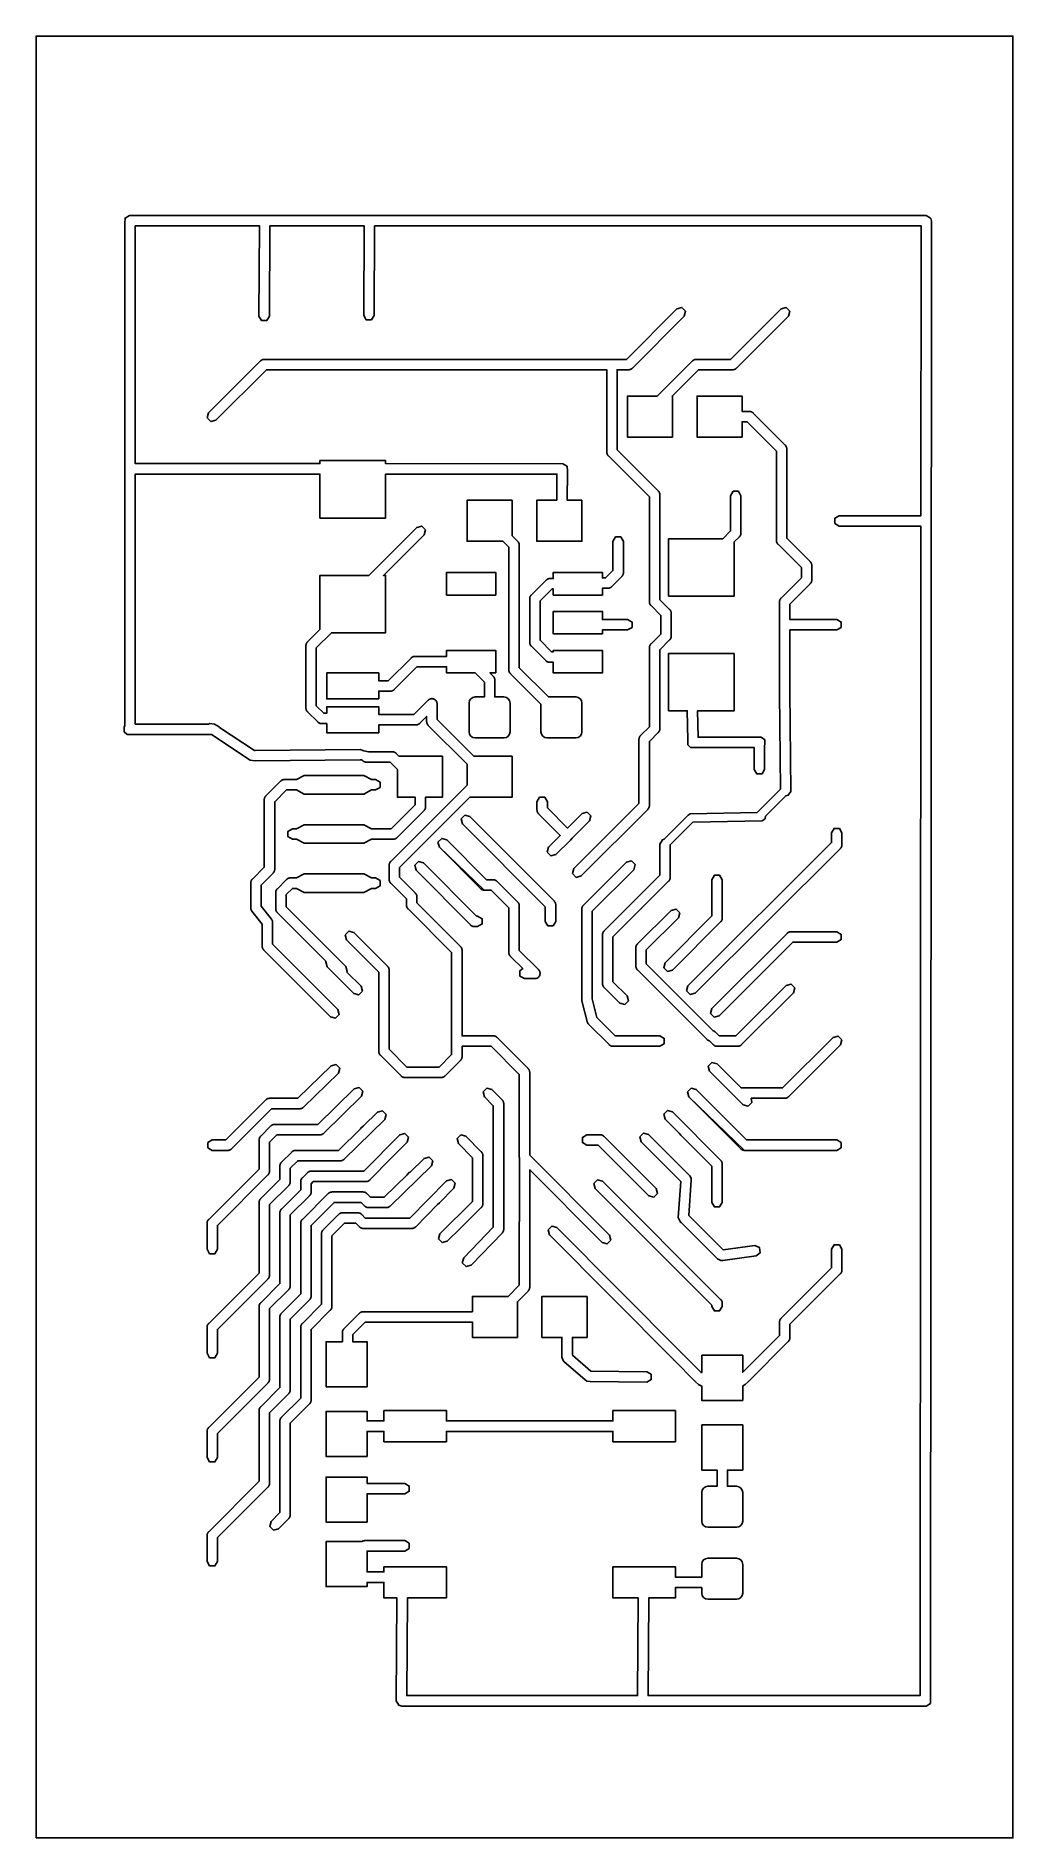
# Model space of a CAD drawing. Extents: x -11.9 to 11.9, y -22 to 22.
import ezdxf

# ---------------------------------------------------------------- set-up
doc = ezdxf.new("R2010")
doc.units = 0
doc.layers.add('TOP_-_WELDED', color=7, linetype='CONTINUOUS')

msp = doc.modelspace()

# ---------------------------------------------------------------- linework, layer by layer
at = {"layer": 'TOP_-_WELDED', "color": 250}
msp.add_lwpolyline([(-11.9199, -21.9873), (11.9199, -21.9873), (11.9199, 21.9873), (-11.9199, 21.9873), (-11.9199, -21.9873)], close=True, dxfattribs=at)
at = {"layer": 'TOP_-_WELDED', "color": 12}
for points in [[(-4.991, 10.225), (-4.991, 11.2978), (-9.4994, 11.299), (-9.4994, 5.1951), (-7.7114, 5.1928), (-7.6875, 5.2066), (-7.5613, 5.1926), (-7.4513, 5.1291), (-7.4444, 5.1153), (-6.5887, 4.5489), (-6.5724, 4.55), (-4.0086, 4.5765), (-3.9213, 4.5416), (-3.9191, 4.5423), (-3.81, 4.5212), (-3.2297, 4.5212), (-3.2276, 4.5212), (-3.2258, 4.5212), (-3.2255, 4.5212), (-3.2237, 4.5212), (-3.2235, 4.5212), (-3.2216, 4.5211), (-3.2214, 4.5211), (-3.2194, 4.521), (-3.2193, 4.521), (-3.2173, 4.5209), (-3.2152, 4.5208), (-3.2131, 4.5206), (-3.2111, 4.5204), (-3.211, 4.5203), (-3.209, 4.5201), (-3.207, 4.5198), (-3.2069, 4.5198), (-3.205, 4.5195), (-3.2048, 4.5195), (-3.203, 4.5191), (-3.2028, 4.5191), (-3.2009, 4.5187), (-3.2007, 4.5187), (-3.1989, 4.5183), (-3.1987, 4.5183), (-3.1969, 4.5179), (-3.1967, 4.5178), (-3.1949, 4.5174), (-3.1947, 4.5173), (-3.1929, 4.5169), (-3.1927, 4.5168), (-3.1909, 4.5163), (-3.1907, 4.5162), (-3.189, 4.5157), (-3.1887, 4.5157), (-3.187, 4.5151), (-3.1867, 4.515), (-3.1851, 4.5145), (-3.1847, 4.5144), (-3.1831, 4.5138), (-3.1828, 4.5137), (-3.1812, 4.5131), (-3.1809, 4.513), (-3.1793, 4.5124), (-3.1789, 4.5122), (-3.1774, 4.5116), (-3.177, 4.5115), (-3.1755, 4.5108), (-3.1751, 4.5107), (-3.1736, 4.51), (-3.1733, 4.5098), (-3.1717, 4.5091), (-3.1714, 4.509), (-3.1698, 4.5082), (-3.1695, 4.5081), (-3.168, 4.5073), (-3.1677, 4.5071), (-3.1662, 4.5063), (-3.1659, 4.5062), (-3.1643, 4.5053), (-3.1641, 4.5052), (-3.1625, 4.5043), (-3.1623, 4.5042), (-3.1608, 4.5033), (-3.1605, 4.5031), (-3.159, 4.5022), (-3.1588, 4.5021), (-3.1572, 4.5011), (-3.157, 4.501), (-3.1555, 4.5), (-3.1553, 4.4998), (-3.1538, 4.4988), (-3.1536, 4.4987), (-3.152, 4.4976), (-3.1519, 4.4975), (-3.1504, 4.4964), (-3.1503, 4.4963), (-3.1487, 4.4951), (-3.1486, 4.4951), (-3.147, 4.4938), (-3.1454, 4.4925), (-3.1438, 4.4912), (-3.1422, 4.4898), (-3.1407, 4.4885), (-3.1406, 4.4884), (-3.1392, 4.4871), (-3.1391, 4.487), (-3.1377, 4.4857), (-3.1375, 4.4855), (-3.1362, 4.4842), (-3.136, 4.484), (-3.1347, 4.4827), (-3.1333, 4.4812), (-3.0637, 4.4116), (-2.0018, 4.4116), (-2.0018, 3.4116), (-2.413, 3.4116), (-2.413, 3.1789), (-2.413, 3.1768), (-2.413, 3.175), (-2.413, 3.1747), (-2.413, 3.1729), (-2.413, 3.1727), (-2.4131, 3.1708), (-2.4131, 3.1706), (-2.4132, 3.1686), (-2.4132, 3.1685), (-2.4133, 3.1665), (-2.4134, 3.1644), (-2.4136, 3.1623), (-2.4138, 3.1603), (-2.4139, 3.1602), (-2.4141, 3.1582), (-2.4144, 3.1562), (-2.4144, 3.1561), (-2.4147, 3.1542), (-2.4147, 3.154), (-2.4151, 3.1522), (-2.4151, 3.152), (-2.4155, 3.1501), (-2.4155, 3.1499), (-2.4159, 3.1481), (-2.4159, 3.1479), (-2.4163, 3.1461), (-2.4164, 3.1459), (-2.4168, 3.1441), (-2.4169, 3.1439), (-2.4173, 3.1421), (-2.4174, 3.1419), (-2.4179, 3.1401), (-2.418, 3.1399), (-2.4185, 3.1382), (-2.4185, 3.1379), (-2.4191, 3.1362), (-2.4192, 3.1359), (-2.4197, 3.1343), (-2.4198, 3.1339), (-2.4204, 3.1323), (-2.4205, 3.132), (-2.4211, 3.1304), (-2.4212, 3.1301), (-2.4218, 3.1285), (-2.422, 3.1281), (-2.4226, 3.1266), (-2.4227, 3.1262), (-2.4234, 3.1247), (-2.4235, 3.1243), (-2.4242, 3.1228), (-2.4244, 3.1225), (-2.4251, 3.1209), (-2.4252, 3.1206), (-2.426, 3.119), (-2.4261, 3.1187), (-2.4269, 3.1172), (-2.4271, 3.1169), (-2.4279, 3.1154), (-2.428, 3.1151), (-2.4289, 3.1135), (-2.429, 3.1133), (-2.4299, 3.1117), (-2.43, 3.1115), (-2.4309, 3.11), (-2.4311, 3.1097), (-2.432, 3.1082), (-2.4321, 3.108), (-2.4331, 3.1064), (-2.4332, 3.1062), (-2.4342, 3.1047), (-2.4344, 3.1045), (-2.4354, 3.103), (-2.4355, 3.1028), (-2.4366, 3.1012), (-2.4367, 3.1011), (-2.4378, 3.0996), (-2.4379, 3.0995), (-2.4391, 3.0979), (-2.4391, 3.0978), (-2.4404, 3.0962), (-2.4417, 3.0946), (-2.443, 3.093), (-2.4444, 3.0914), (-2.4457, 3.0899), (-2.4458, 3.0898), (-2.4471, 3.0884), (-2.4472, 3.0883), (-2.4485, 3.0869), (-2.4487, 3.0867), (-2.45, 3.0854), (-2.4502, 3.0852), (-2.4515, 3.0839), (-2.453, 3.0825), (-3.1079, 2.4276), (-3.1093, 2.4261), (-3.1106, 2.4248), (-3.1108, 2.4246), (-3.1121, 2.4233), (-3.1123, 2.4231), (-3.1137, 2.4218), (-3.1138, 2.4217), (-3.1152, 2.4204), (-3.1153, 2.4203), (-3.1168, 2.419), (-3.1184, 2.4176), (-3.12, 2.4163), (-3.1216, 2.415), (-3.1232, 2.4137), (-3.1233, 2.4137), (-3.1249, 2.4125), (-3.125, 2.4124), (-3.1265, 2.4113), (-3.1266, 2.4112), (-3.1282, 2.4101), (-3.1284, 2.41), (-3.1299, 2.409), (-3.1301, 2.4088), (-3.1316, 2.4078), (-3.1318, 2.4077), (-3.1334, 2.4067), (-3.1336, 2.4066), (-3.1351, 2.4057), (-3.1354, 2.4055), (-3.1369, 2.4046), (-3.1371, 2.4045), (-3.1387, 2.4036), (-3.1389, 2.4035), (-3.1405, 2.4026), (-3.1408, 2.4025), (-3.1423, 2.4017), (-3.1426, 2.4015), (-3.1441, 2.4007), (-3.1444, 2.4006), (-3.146, 2.3998), (-3.1463, 2.3997), (-3.1479, 2.399), (-3.1482, 2.3988), (-3.1497, 2.3981), (-3.1501, 2.398), (-3.1516, 2.3973), (-3.152, 2.3972), (-3.1535, 2.3966), (-3.1539, 2.3964), (-3.1555, 2.3958), (-3.1558, 2.3957), (-3.1574, 2.3951), (-3.1577, 2.395), (-3.1593, 2.3944), (-3.1597, 2.3943), (-3.1613, 2.3938), (-3.1616, 2.3937), (-3.1633, 2.3931), (-3.1636, 2.3931), (-3.1653, 2.3926), (-3.1655, 2.3925), (-3.1673, 2.392), (-3.1675, 2.3919), (-3.1693, 2.3915), (-3.1695, 2.3914), (-3.1713, 2.391), (-3.1715, 2.3909), (-3.1733, 2.3905), (-3.1735, 2.3905), (-3.1753, 2.3901), (-3.1755, 2.3901), (-3.1774, 2.3897), (-3.1776, 2.3897), (-3.1794, 2.3893), (-3.1796, 2.3893), (-3.1815, 2.389), (-3.1816, 2.389), (-3.1836, 2.3887), (-3.1856, 2.3885), (-3.1857, 2.3884), (-3.1877, 2.3882), (-3.1898, 2.388), (-3.1919, 2.3879), (-3.1939, 2.3878), (-3.194, 2.3878), (-3.196, 2.3877), (-3.1962, 2.3877), (-3.1981, 2.3876), (-3.1983, 2.3876), (-3.2001, 2.3876), (-3.2004, 2.3876), (-3.2022, 2.3876), (-3.2043, 2.3876), (-3.6301, 2.3876), (-3.6322, 2.3876), (-3.6343, 2.3876), (-3.7349, 2.3876), (-3.9207, 2.2896), (-5.3757, 2.2896), (-5.5614, 2.3876), (-5.6642, 2.3876), (-5.7742, 2.4511), (-5.7742, 2.5781), (-5.6642, 2.6416), (-5.5615, 2.6416), (-5.3757, 2.7396), (-3.9207, 2.7396), (-3.735, 2.6416), (-3.6343, 2.6416), (-3.6322, 2.6416), (-3.6301, 2.6416), (-3.253, 2.6416), (-2.667, 3.2276), (-2.667, 3.4116), (-3.1018, 3.4116), (-3.1018, 4.0906), (-3.2784, 4.2672), (-3.8569, 4.2672), (-3.859, 4.2672), (-3.8608, 4.2672), (-3.8611, 4.2672), (-3.8629, 4.2672), (-3.8631, 4.2672), (-3.865, 4.2673), (-3.8652, 4.2673), (-3.867, 4.2674), (-3.8673, 4.2674), (-3.8691, 4.2675), (-3.8693, 4.2675), (-3.8712, 4.2676), (-3.8714, 4.2676), (-3.8732, 4.2678), (-3.8735, 4.2678), (-3.8753, 4.268), (-3.8755, 4.268), (-3.8773, 4.2683), (-3.8776, 4.2683), (-3.8794, 4.2686), (-3.8796, 4.2686), (-3.8814, 4.2689), (-3.8816, 4.2689), (-3.8834, 4.2692), (-3.8836, 4.2693), (-3.8854, 4.2696), (-3.8857, 4.2697), (-3.8874, 4.27), (-3.8877, 4.2701), (-3.8894, 4.2705), (-3.8897, 4.2705), (-3.8914, 4.271), (-3.8917, 4.271), (-3.8934, 4.2715), (-3.8937, 4.2715), (-3.8953, 4.272), (-3.8957, 4.2721), (-3.8973, 4.2726), (-3.8976, 4.2727), (-3.8992, 4.2732), (-3.8996, 4.2733), (-3.9012, 4.2738), (-3.9015, 4.2739), (-3.9031, 4.2745), (-3.9035, 4.2746), (-3.905, 4.2752), (-3.9054, 4.2753), (-3.9069, 4.2759), (-3.9073, 4.276), (-3.9088, 4.2766), (-3.9092, 4.2768), (-3.9106, 4.2774), (-3.9111, 4.2776), (-3.9125, 4.2782), (-3.913, 4.2784), (-3.9143, 4.2791), (-3.9149, 4.2793), (-3.9161, 4.2799), (-3.9168, 4.2802), (-3.918, 4.2808), (-3.9186, 4.2811), (-3.9198, 4.2818), (-3.9204, 4.2821), (-3.9215, 4.2827), (-3.9223, 4.2831), (-3.9233, 4.2837), (-3.9241, 4.2841), (-3.925, 4.2847), (-3.9258, 4.2851), (-3.9268, 4.2857), (-3.9276, 4.2862), (-3.9285, 4.2868), (-3.9294, 4.2873), (-3.9302, 4.2879), (-3.9311, 4.2884), (-3.9319, 4.289), (-3.9328, 4.2896), (-3.9346, 4.2908), (-3.9352, 4.2913), (-3.9362, 4.292), (-3.9368, 4.2925), (-3.9379, 4.2933), (-3.9384, 4.2938), (-3.9396, 4.2946), (-3.94, 4.295), (-3.9412, 4.2959), (-3.9416, 4.2963), (-3.9428, 4.2972), (-3.9432, 4.2976), (-3.9444, 4.2986), (-3.9447, 4.2989), (-3.946, 4.3), (-3.9462, 4.3003), (-3.9475, 4.3014), (-3.9477, 4.3017), (-3.9491, 4.3029), (-3.9492, 4.3031), (-3.9506, 4.3044), (-3.9506, 4.3045), (-3.952, 4.3059), (-3.9535, 4.3074), (-3.9737, 4.3275), (-4.0086, 4.3225), (-6.5724, 4.296), (-6.5764, 4.2961), (-6.6931, 4.3138), (-7.6373, 4.9387), (-9.5628, 4.9412), (-9.5629, 4.9411), (-9.6899, 4.9411), (-9.7031, 4.9499), (-9.7672, 5.0048), (-9.7672, 5.1318), (-9.7534, 5.1513), (-9.7534, 17.4287), (-9.7474, 17.5439), (-9.6374, 17.6074), (9.8, 17.6074), (9.91, 17.5439), (9.9131, 17.538), (9.934, 17.4683), (9.9074, -18.5734), (9.91, -18.5776), (9.91, -18.7046), (9.8, -18.7681), (-2.9897, -18.7681), (-3.0212, -18.7641), (-3.0656, -18.7485), (-3.1291, -18.6385), (-3.1132, -16.129), (-3.429, -16.129), (-3.429, -15.7502), (-3.8434, -15.7502), (-3.8434, -15.8526), (-4.8434, -15.8526), (-4.8434, -14.7526), (-3.9692, -14.7526), (-3.9686, -14.7522), (-3.9684, -14.7521), (-3.9668, -14.7511), (-3.9666, -14.751), (-3.9651, -14.7501), (-3.9648, -14.7499), (-3.9633, -14.749), (-3.9631, -14.7489), (-3.9615, -14.748), (-3.9613, -14.7479), (-3.9597, -14.747), (-3.9594, -14.7469), (-3.9579, -14.7461), (-3.9576, -14.7459), (-3.9561, -14.7451), (-3.9558, -14.745), (-3.9542, -14.7442), (-3.9539, -14.7441), (-3.9523, -14.7434), (-3.952, -14.7432), (-3.9505, -14.7425), (-3.9501, -14.7424), (-3.9486, -14.7417), (-3.9482, -14.7416), (-3.9467, -14.741), (-3.9463, -14.7408), (-3.9447, -14.7402), (-3.9444, -14.7401), (-3.9428, -14.7395), (-3.9425, -14.7394), (-3.9409, -14.7388), (-3.9405, -14.7387), (-3.9389, -14.7382), (-3.9386, -14.7381), (-3.9369, -14.7375), (-3.9366, -14.7375), (-3.9349, -14.737), (-3.9347, -14.7369), (-3.9329, -14.7364), (-3.9327, -14.7363), (-3.9309, -14.7359), (-3.9307, -14.7358), (-3.9289, -14.7354), (-3.9287, -14.7353), (-3.9269, -14.7349), (-3.9267, -14.7349), (-3.9249, -14.7345), (-3.9247, -14.7345), (-3.9228, -14.7341), (-3.9226, -14.7341), (-3.9208, -14.7337), (-3.9206, -14.7337), (-3.9187, -14.7334), (-3.9186, -14.7334), (-3.9166, -14.7331), (-3.9146, -14.7329), (-3.9145, -14.7328), (-3.9125, -14.7326), (-3.9104, -14.7324), (-3.9083, -14.7323), (-3.9063, -14.7322), (-3.9062, -14.7322), (-3.9042, -14.7321), (-3.904, -14.7321), (-3.9021, -14.732), (-3.9019, -14.732), (-3.9001, -14.732), (-3.8998, -14.732), (-3.898, -14.732), (-3.8959, -14.732), (-2.921, -14.732), (-2.811, -14.7955), (-2.811, -14.9225), (-2.921, -14.986), (-3.8434, -14.986), (-3.8434, -15.4962), (-3.429, -15.4962), (-3.429, -15.367), (-1.905, -15.367), (-1.905, -16.129), (-2.8592, -16.129), (-2.8743, -18.5141), (2.7612, -18.5141), (2.7763, -16.129), (2.159, -16.129), (2.159, -15.367), (3.683, -15.367), (3.683, -15.621), (4.326, -15.621), (4.326, -15.3098), (4.3377, -15.2514), (4.3699, -15.2038), (4.4176, -15.1716), (4.476, -15.1598), (5.176, -15.1598), (5.2344, -15.1715), (5.2821, -15.2037), (5.3142, -15.2514), (5.326, -15.3098), (5.326, -16.0098), (5.3143, -16.0682), (5.2821, -16.1159), (5.2344, -16.148), (5.176, -16.1598), (4.476, -16.1598), (4.4176, -16.1481), (4.37, -16.1159), (4.3378, -16.0682), (4.326, -16.0098), (4.326, -15.875), (3.683, -15.875), (3.683, -16.129), (3.0303, -16.129), (3.0152, -18.5141), (9.6535, -18.5141), (9.6745, 10.0252), (7.681, 10.0278), (7.571, 10.0913), (7.571, 10.2183), (7.681, 10.2818), (9.6747, 10.2792), (9.6799, 17.3534), (-3.6566, 17.3534), (-3.6705, 15.1689), (-3.734, 15.0589), (-3.861, 15.0589), (-3.9245, 15.1689), (-3.9106, 17.3534), (-6.2113, 17.3534), (-6.2254, 15.1518), (-6.2889, 15.0418), (-6.4159, 15.0418), (-6.4794, 15.1518), (-6.4653, 17.3534), (-9.4994, 17.3534), (-9.4994, 11.553), (-4.991, 11.5518), (-4.991, 11.625), (-3.391, 11.625), (-3.391, 11.5514), (0.9325, 11.5503), (1.0425, 11.4868), (1.0474, 11.3692), (1.0474, 11.3684), (1.0429, 10.66), (1.4, 10.66), (1.4, 9.66), (0.3, 9.66), (0.3, 10.66), (0.7889, 10.66), (0.7929, 11.2963), (-3.391, 11.2974), (-3.391, 10.225), (-4.991, 10.225)], [(2.159, 14.097), (2.1336, 14.097), (2.1315, 14.097), (2.1295, 14.097), (-6.3461, 14.097), (-6.35, 14.097), (-6.3503, 14.097), (-6.3521, 14.097), (-6.3523, 14.097), (-6.3542, 14.0969), (-6.3544, 14.0969), (-6.3564, 14.0968), (-6.3565, 14.0968), (-6.3585, 14.0967), (-6.3606, 14.0966), (-6.3627, 14.0964), (-6.3647, 14.0962), (-6.3648, 14.0961), (-6.3668, 14.0959), (-6.3688, 14.0956), (-6.3689, 14.0956), (-6.3708, 14.0953), (-6.371, 14.0953), (-6.3728, 14.0949), (-6.373, 14.0949), (-6.3749, 14.0945), (-6.3751, 14.0945), (-6.3769, 14.0941), (-6.3771, 14.0941), (-6.3789, 14.0937), (-6.3791, 14.0936), (-6.3809, 14.0932), (-6.3811, 14.0931), (-6.3829, 14.0927), (-6.3831, 14.0926), (-6.3849, 14.0921), (-6.3851, 14.092), (-6.3868, 14.0915), (-6.3871, 14.0915), (-6.3888, 14.0909), (-6.3891, 14.0908), (-6.3907, 14.0903), (-6.3911, 14.0902), (-6.3927, 14.0896), (-6.393, 14.0895), (-6.3946, 14.0889), (-6.3949, 14.0888), (-6.3965, 14.0882), (-6.3969, 14.088), (-6.3984, 14.0874), (-6.3988, 14.0873), (-6.4003, 14.0866), (-6.4007, 14.0865), (-6.4022, 14.0858), (-6.4025, 14.0856), (-6.4041, 14.0849), (-6.4044, 14.0848), (-6.406, 14.084), (-6.4063, 14.0839), (-6.4078, 14.0831), (-6.4081, 14.0829), (-6.4096, 14.0821), (-6.4099, 14.082), (-6.4115, 14.0811), (-6.4117, 14.081), (-6.4133, 14.0801), (-6.4135, 14.08), (-6.415, 14.0791), (-6.4153, 14.0789), (-6.4168, 14.078), (-6.417, 14.0779), (-6.4186, 14.0769), (-6.4188, 14.0768), (-6.4203, 14.0758), (-6.4205, 14.0756), (-6.422, 14.0746), (-6.4222, 14.0745), (-6.4238, 14.0734), (-6.4239, 14.0733), (-6.4254, 14.0722), (-6.4255, 14.0721), (-6.4271, 14.0709), (-6.4272, 14.0709), (-6.4288, 14.0696), (-6.4304, 14.0683), (-6.432, 14.067), (-6.4336, 14.0656), (-6.4351, 14.0643), (-6.4352, 14.0642), (-6.4366, 14.0629), (-6.4367, 14.0628), (-6.4381, 14.0615), (-6.4383, 14.0613), (-6.4396, 14.06), (-6.4398, 14.0598), (-6.4411, 14.0585), (-6.4425, 14.057), (-7.7098, 12.7898), (-7.7427, 12.6671), (-7.6529, 12.5773), (-7.5302, 12.6102), (-6.2974, 13.843), (2.0066, 13.843), (2.0066, 11.8403), (2.0066, 11.8382), (2.0066, 11.8364), (2.0066, 11.8361), (2.0066, 11.8343), (2.0066, 11.8341), (2.0067, 11.8322), (2.0067, 11.832), (2.0068, 11.83), (2.0068, 11.8299), (2.0069, 11.8279), (2.007, 11.8258), (2.0072, 11.8237), (2.0074, 11.8217), (2.0075, 11.8216), (2.0077, 11.8196), (2.008, 11.8176), (2.008, 11.8175), (2.0083, 11.8156), (2.0083, 11.8154), (2.0087, 11.8136), (2.0087, 11.8134), (2.0091, 11.8115), (2.0091, 11.8113), (2.0095, 11.8095), (2.0095, 11.8093), (2.0099, 11.8075), (2.01, 11.8073), (2.0104, 11.8055), (2.0105, 11.8053), (2.0109, 11.8035), (2.011, 11.8033), (2.0115, 11.8015), (2.0116, 11.8013), (2.0121, 11.7996), (2.0121, 11.7993), (2.0127, 11.7976), (2.0128, 11.7973), (2.0133, 11.7957), (2.0134, 11.7953), (2.014, 11.7937), (2.0141, 11.7934), (2.0147, 11.7918), (2.0148, 11.7915), (2.0154, 11.7899), (2.0156, 11.7895), (2.0162, 11.788), (2.0163, 11.7876), (2.017, 11.7861), (2.0171, 11.7857), (2.0178, 11.7842), (2.018, 11.7839), (2.0187, 11.7823), (2.0188, 11.782), (2.0196, 11.7804), (2.0197, 11.7801), (2.0205, 11.7786), (2.0207, 11.7783), (2.0215, 11.7768), (2.0216, 11.7765), (2.0225, 11.7749), (2.0226, 11.7747), (2.0235, 11.7731), (2.0236, 11.7729), (2.0245, 11.7714), (2.0247, 11.7711), (2.0256, 11.7696), (2.0257, 11.7694), (2.0267, 11.7678), (2.0268, 11.7676), (2.0278, 11.7661), (2.028, 11.7659), (2.029, 11.7644), (2.0291, 11.7642), (2.0302, 11.7626), (2.0303, 11.7625), (2.0314, 11.761), (2.0315, 11.7609), (2.0327, 11.7593), (2.0327, 11.7592), (2.034, 11.7576), (2.0353, 11.756), (2.0366, 11.7544), (2.038, 11.7528), (2.0393, 11.7513), (2.0394, 11.7512), (2.0407, 11.7498), (2.0408, 11.7497), (2.0421, 11.7483), (2.0423, 11.7481), (2.0436, 11.7468), (2.0438, 11.7466), (2.0451, 11.7453), (2.0466, 11.7439), (3.048, 10.7424), (3.048, 8.1827), (3.048, 8.1806), (3.048, 8.1788), (3.048, 8.1785), (3.048, 8.1767), (3.048, 8.1765), (3.0481, 8.1746), (3.0481, 8.1744), (3.0482, 8.1724), (3.0482, 8.1723), (3.0483, 8.1703), (3.0484, 8.1682), (3.0486, 8.1661), (3.0488, 8.1641), (3.0489, 8.164), (3.0491, 8.162), (3.0494, 8.16), (3.0494, 8.1599), (3.0497, 8.158), (3.0497, 8.1578), (3.0501, 8.156), (3.0501, 8.1558), (3.0505, 8.1539), (3.0505, 8.1537), (3.0509, 8.1519), (3.0509, 8.1517), (3.0513, 8.1499), (3.0514, 8.1497), (3.0518, 8.1479), (3.0519, 8.1477), (3.0523, 8.1459), (3.0524, 8.1457), (3.0529, 8.1439), (3.053, 8.1437), (3.0535, 8.142), (3.0535, 8.1417), (3.0541, 8.14), (3.0542, 8.1397), (3.0547, 8.1381), (3.0548, 8.1377), (3.0554, 8.1361), (3.0555, 8.1358), (3.0561, 8.1342), (3.0562, 8.1339), (3.0568, 8.1323), (3.057, 8.1319), (3.0576, 8.1304), (3.0577, 8.13), (3.0584, 8.1285), (3.0585, 8.1281), (3.0592, 8.1266), (3.0594, 8.1263), (3.0601, 8.1247), (3.0602, 8.1244), (3.061, 8.1228), (3.0611, 8.1225), (3.0619, 8.121), (3.0621, 8.1207), (3.0629, 8.1192), (3.063, 8.1189), (3.0639, 8.1173), (3.064, 8.1171), (3.0649, 8.1155), (3.065, 8.1153), (3.0659, 8.1138), (3.0661, 8.1135), (3.067, 8.112), (3.0671, 8.1118), (3.0681, 8.1102), (3.0682, 8.11), (3.0692, 8.1085), (3.0694, 8.1083), (3.0704, 8.1068), (3.0705, 8.1066), (3.0716, 8.105), (3.0717, 8.1049), (3.0728, 8.1034), (3.0729, 8.1033), (3.0741, 8.1017), (3.0741, 8.1016), (3.0754, 8.1), (3.0767, 8.0984), (3.078, 8.0968), (3.0794, 8.0952), (3.0807, 8.0937), (3.0808, 8.0936), (3.0821, 8.0922), (3.0822, 8.0921), (3.0835, 8.0907), (3.0837, 8.0905), (3.085, 8.0892), (3.0852, 8.089), (3.0865, 8.0877), (3.088, 8.0863), (3.3274, 7.8468), (3.3274, 7.3932), (3.088, 7.1537), (3.0865, 7.1523), (3.0852, 7.151), (3.085, 7.1508), (3.0837, 7.1495), (3.0835, 7.1493), (3.0822, 7.1479), (3.0821, 7.1478), (3.0808, 7.1464), (3.0807, 7.1463), (3.0794, 7.1448), (3.078, 7.1432), (3.0767, 7.1416), (3.0754, 7.14), (3.0741, 7.1384), (3.0741, 7.1383), (3.0729, 7.1367), (3.0728, 7.1366), (3.0717, 7.1351), (3.0716, 7.135), (3.0705, 7.1334), (3.0704, 7.1332), (3.0694, 7.1317), (3.0692, 7.1315), (3.0682, 7.13), (3.0681, 7.1298), (3.0671, 7.1282), (3.067, 7.128), (3.0661, 7.1265), (3.0659, 7.1262), (3.065, 7.1247), (3.0649, 7.1245), (3.064, 7.1229), (3.0639, 7.1227), (3.063, 7.1211), (3.0629, 7.1208), (3.0621, 7.1193), (3.0619, 7.119), (3.0611, 7.1175), (3.061, 7.1172), (3.0602, 7.1156), (3.0601, 7.1153), (3.0594, 7.1137), (3.0592, 7.1134), (3.0585, 7.1119), (3.0584, 7.1115), (3.0577, 7.11), (3.0576, 7.1096), (3.057, 7.1081), (3.0568, 7.1077), (3.0562, 7.1061), (3.0561, 7.1058), (3.0555, 7.1042), (3.0554, 7.1039), (3.0548, 7.1023), (3.0547, 7.1019), (3.0542, 7.1003), (3.0541, 7.1), (3.0535, 7.0983), (3.0535, 7.098), (3.053, 7.0963), (3.0529, 7.0961), (3.0524, 7.0943), (3.0523, 7.0941), (3.0519, 7.0923), (3.0518, 7.0921), (3.0514, 7.0903), (3.0513, 7.0901), (3.0509, 7.0883), (3.0509, 7.0881), (3.0505, 7.0863), (3.0505, 7.0861), (3.0501, 7.0842), (3.0501, 7.084), (3.0497, 7.0822), (3.0497, 7.082), (3.0494, 7.0801), (3.0494, 7.08), (3.0491, 7.078), (3.0489, 7.076), (3.0488, 7.0759), (3.0486, 7.0739), (3.0484, 7.0718), (3.0483, 7.0697), (3.0482, 7.0677), (3.0482, 7.0676), (3.0481, 7.0656), (3.0481, 7.0654), (3.048, 7.0635), (3.048, 7.0633), (3.048, 7.0615), (3.048, 7.0612), (3.048, 7.0594), (3.048, 7.0573), (3.048, 5.1326), (2.834, 4.9185), (2.8325, 4.9171), (2.8312, 4.9158), (2.831, 4.9156), (2.8297, 4.9143), (2.8295, 4.9141), (2.8282, 4.9127), (2.8281, 4.9126), (2.8268, 4.9112), (2.8267, 4.9111), (2.8254, 4.9096), (2.824, 4.908), (2.8227, 4.9064), (2.8214, 4.9048), (2.8201, 4.9032), (2.8201, 4.9031), (2.8189, 4.9015), (2.8188, 4.9014), (2.8177, 4.8999), (2.8176, 4.8998), (2.8165, 4.8982), (2.8164, 4.898), (2.8154, 4.8965), (2.8152, 4.8963), (2.8142, 4.8948), (2.8141, 4.8946), (2.8131, 4.893), (2.813, 4.8928), (2.8121, 4.8913), (2.8119, 4.891), (2.811, 4.8895), (2.8109, 4.8893), (2.81, 4.8877), (2.8099, 4.8875), (2.809, 4.8859), (2.8089, 4.8856), (2.8081, 4.8841), (2.8079, 4.8838), (2.8071, 4.8823), (2.807, 4.882), (2.8062, 4.8804), (2.8061, 4.8801), (2.8054, 4.8785), (2.8052, 4.8782), (2.8045, 4.8767), (2.8044, 4.8763), (2.8037, 4.8748), (2.8036, 4.8744), (2.803, 4.8729), (2.8028, 4.8725), (2.8022, 4.8709), (2.8021, 4.8706), (2.8015, 4.869), (2.8014, 4.8687), (2.8008, 4.8671), (2.8007, 4.8667), (2.8002, 4.8651), (2.8001, 4.8648), (2.7995, 4.8631), (2.7995, 4.8628), (2.799, 4.8611), (2.7989, 4.8609), (2.7984, 4.8591), (2.7983, 4.8589), (2.7979, 4.8571), (2.7978, 4.8569), (2.7974, 4.8551), (2.7973, 4.8549), (2.7969, 4.8531), (2.7969, 4.8529), (2.7965, 4.8511), (2.7965, 4.8509), (2.7961, 4.849), (2.7961, 4.8488), (2.7957, 4.847), (2.7957, 4.8468), (2.7954, 4.8449), (2.7954, 4.8448), (2.7951, 4.8428), (2.7949, 4.8408), (2.7948, 4.8407), (2.7946, 4.8387), (2.7944, 4.8366), (2.7943, 4.8345), (2.7942, 4.8325), (2.7942, 4.8324), (2.7941, 4.8304), (2.7941, 4.8302), (2.794, 4.8283), (2.794, 4.8281), (2.794, 4.8263), (2.794, 4.826), (2.794, 4.8242), (2.794, 4.8221), (2.794, 3.262), (1.2006, 1.6686), (1.1677, 1.5459), (1.2575, 1.4561), (1.3802, 1.489), (3.0061, 3.1151), (3.0076, 3.1165), (3.008, 3.1169), (3.0091, 3.1179), (3.0095, 3.1183), (3.0106, 3.1194), (3.0108, 3.1196), (3.011, 3.1198), (3.0121, 3.1209), (3.0123, 3.1211), (3.0125, 3.1213), (3.0135, 3.1224), (3.0138, 3.1227), (3.0139, 3.1228), (3.0149, 3.1239), (3.0152, 3.1242), (3.0153, 3.1243), (3.0163, 3.1254), (3.0166, 3.1258), (3.0177, 3.127), (3.018, 3.1274), (3.019, 3.1286), (3.0193, 3.129), (3.0203, 3.1302), (3.0206, 3.1306), (3.0216, 3.1319), (3.0219, 3.1322), (3.0219, 3.1323), (3.0229, 3.1336), (3.0231, 3.1339), (3.0232, 3.134), (3.0241, 3.1353), (3.0243, 3.1355), (3.0244, 3.1356), (3.0253, 3.137), (3.0255, 3.1372), (3.0256, 3.1374), (3.0265, 3.1387), (3.0266, 3.1389), (3.0267, 3.139), (3.0268, 3.1391), (3.0277, 3.1405), (3.0278, 3.1406), (3.0279, 3.1408), (3.0288, 3.1423), (3.0289, 3.1424), (3.029, 3.1426), (3.0299, 3.1441), (3.0301, 3.1444), (3.031, 3.1459), (3.032, 3.1477), (3.0321, 3.1479), (3.033, 3.1495), (3.0331, 3.1498), (3.0339, 3.1513), (3.0341, 3.1516), (3.0349, 3.1531), (3.035, 3.1534), (3.0358, 3.155), (3.0359, 3.1553), (3.0368, 3.1572), (3.0375, 3.1587), (3.0376, 3.1591), (3.0383, 3.1606), (3.0384, 3.161), (3.039, 3.1625), (3.0392, 3.1629), (3.0392, 3.163), (3.0398, 3.1645), (3.0399, 3.1648), (3.04, 3.1649), (3.0405, 3.1664), (3.0406, 3.1667), (3.0407, 3.1669), (3.0412, 3.1683), (3.0413, 3.1687), (3.0414, 3.1688), (3.0418, 3.1703), (3.0419, 3.1706), (3.042, 3.1708), (3.0425, 3.1723), (3.0425, 3.1725), (3.0425, 3.1726), (3.0426, 3.1728), (3.043, 3.1743), (3.0431, 3.1745), (3.0432, 3.1748), (3.0436, 3.1763), (3.0437, 3.1765), (3.0438, 3.1768), (3.0441, 3.1783), (3.0442, 3.1785), (3.0443, 3.1788), (3.0446, 3.1803), (3.0447, 3.1805), (3.0448, 3.1808), (3.0451, 3.1823), (3.0451, 3.1825), (3.0452, 3.1828), (3.0455, 3.1843), (3.0455, 3.1844), (3.0455, 3.1845), (3.0456, 3.1849), (3.0459, 3.1864), (3.0459, 3.1866), (3.046, 3.1869), (3.0463, 3.1884), (3.0463, 3.1886), (3.0464, 3.1889), (3.0466, 3.1905), (3.0466, 3.1906), (3.0467, 3.191), (3.0469, 3.1926), (3.047, 3.193), (3.0471, 3.1946), (3.0472, 3.1947), (3.0472, 3.195), (3.0474, 3.1967), (3.0474, 3.1971), (3.0476, 3.1988), (3.0476, 3.1991), (3.0477, 3.2009), (3.0478, 3.2012), (3.0478, 3.2029), (3.0478, 3.203), (3.0479, 3.2032), (3.0479, 3.205), (3.0479, 3.2052), (3.048, 3.2053), (3.048, 3.2071), (3.048, 3.2073), (3.048, 3.2091), (3.048, 3.2094), (3.048, 3.2112), (3.048, 3.2115), (3.048, 3.2133), (3.048, 3.2135), (3.048, 4.7734), (3.262, 4.9875), (3.2635, 4.9889), (3.2648, 4.9902), (3.265, 4.9904), (3.2663, 4.9917), (3.2665, 4.9919), (3.2678, 4.9933), (3.2679, 4.9934), (3.2692, 4.9948), (3.2693, 4.9949), (3.2706, 4.9964), (3.272, 4.998), (3.2733, 4.9996), (3.2746, 5.0012), (3.2759, 5.0028), (3.2759, 5.0029), (3.2771, 5.0045), (3.2772, 5.0046), (3.2783, 5.0061), (3.2784, 5.0062), (3.2795, 5.0078), (3.2796, 5.008), (3.2806, 5.0095), (3.2808, 5.0097), (3.2818, 5.0112), (3.2819, 5.0114), (3.2829, 5.013), (3.283, 5.0132), (3.2839, 5.0147), (3.2841, 5.015), (3.285, 5.0165), (3.2851, 5.0167), (3.286, 5.0183), (3.2861, 5.0185), (3.287, 5.0201), (3.2871, 5.0204), (3.2879, 5.0219), (3.2881, 5.0222), (3.2889, 5.0237), (3.289, 5.024), (3.2898, 5.0256), (3.2899, 5.0259), (3.2906, 5.0275), (3.2908, 5.0278), (3.2915, 5.0293), (3.2916, 5.0297), (3.2923, 5.0312), (3.2924, 5.0316), (3.293, 5.0331), (3.2932, 5.0335), (3.2938, 5.0351), (3.2939, 5.0354), (3.2945, 5.037), (3.2946, 5.0373), (3.2952, 5.0389), (3.2953, 5.0393), (3.2958, 5.0409), (3.2959, 5.0412), (3.2965, 5.0429), (3.2965, 5.0432), (3.297, 5.0449), (3.2971, 5.0451), (3.2976, 5.0469), (3.2977, 5.0471), (3.2981, 5.0489), (3.2982, 5.0491), (3.2986, 5.0509), (3.2987, 5.0511), (3.2991, 5.0529), (3.2991, 5.0531), (3.2995, 5.0549), (3.2995, 5.0551), (3.2999, 5.057), (3.2999, 5.0572), (3.3003, 5.059), (3.3003, 5.0592), (3.3006, 5.0611), (3.3006, 5.0612), (3.3009, 5.0632), (3.3011, 5.0652), (3.3012, 5.0653), (3.3014, 5.0673), (3.3016, 5.0694), (3.3017, 5.0715), (3.3018, 5.0735), (3.3018, 5.0736), (3.3019, 5.0756), (3.3019, 5.0758), (3.302, 5.0777), (3.302, 5.0779), (3.302, 5.0797), (3.302, 5.08), (3.302, 5.0818), (3.302, 5.0839), (3.302, 7.0086), (3.5414, 7.2481), (3.5429, 7.2495), (3.5442, 7.2508), (3.5444, 7.251), (3.5457, 7.2523), (3.5459, 7.2525), (3.5472, 7.2539), (3.5473, 7.254), (3.5486, 7.2554), (3.5487, 7.2555), (3.55, 7.257), (3.5514, 7.2586), (3.5527, 7.2602), (3.554, 7.2618), (3.5553, 7.2634), (3.5553, 7.2635), (3.5565, 7.2651), (3.5566, 7.2652), (3.5577, 7.2667), (3.5578, 7.2668), (3.5589, 7.2684), (3.559, 7.2686), (3.56, 7.2701), (3.5602, 7.2703), (3.5612, 7.2718), (3.5613, 7.272), (3.5623, 7.2736), (3.5624, 7.2738), (3.5633, 7.2753), (3.5635, 7.2756), (3.5644, 7.2771), (3.5645, 7.2773), (3.5654, 7.2789), (3.5655, 7.2791), (3.5664, 7.2807), (3.5665, 7.281), (3.5673, 7.2825), (3.5675, 7.2828), (3.5683, 7.2843), (3.5684, 7.2846), (3.5692, 7.2862), (3.5693, 7.2865), (3.57, 7.2881), (3.5702, 7.2884), (3.5709, 7.2899), (3.571, 7.2903), (3.5717, 7.2918), (3.5718, 7.2922), (3.5724, 7.2937), (3.5726, 7.2941), (3.5732, 7.2957), (3.5733, 7.296), (3.5739, 7.2976), (3.574, 7.2979), (3.5746, 7.2995), (3.5747, 7.2999), (3.5752, 7.3015), (3.5753, 7.3018), (3.5759, 7.3035), (3.5759, 7.3038), (3.5764, 7.3055), (3.5765, 7.3057), (3.577, 7.3075), (3.5771, 7.3077), (3.5775, 7.3095), (3.5776, 7.3097), (3.578, 7.3115), (3.5781, 7.3117), (3.5785, 7.3135), (3.5785, 7.3137), (3.5789, 7.3155), (3.5789, 7.3157), (3.5793, 7.3176), (3.5793, 7.3178), (3.5797, 7.3196), (3.5797, 7.3198), (3.58, 7.3217), (3.58, 7.3218), (3.5803, 7.3238), (3.5805, 7.3258), (3.5806, 7.3259), (3.5808, 7.3279), (3.581, 7.33), (3.5811, 7.3321), (3.5812, 7.3341), (3.5812, 7.3342), (3.5813, 7.3362), (3.5813, 7.3364), (3.5814, 7.3383), (3.5814, 7.3385), (3.5814, 7.3403), (3.5814, 7.3406), (3.5814, 7.3424), (3.5814, 7.3445), (3.5814, 7.8955), (3.5814, 7.8976), (3.5814, 7.8994), (3.5814, 7.8997), (3.5814, 7.9015), (3.5814, 7.9017), (3.5813, 7.9036), (3.5813, 7.9038), (3.5812, 7.9058), (3.5812, 7.9059), (3.5811, 7.9079), (3.581, 7.91), (3.5808, 7.9121), (3.5806, 7.9141), (3.5805, 7.9142), (3.5803, 7.9162), (3.58, 7.9182), (3.58, 7.9183), (3.5797, 7.9202), (3.5797, 7.9204), (3.5793, 7.9222), (3.5793, 7.9224), (3.5789, 7.9243), (3.5789, 7.9245), (3.5785, 7.9263), (3.5785, 7.9265), (3.5781, 7.9283), (3.578, 7.9285), (3.5776, 7.9303), (3.5775, 7.9305), (3.5771, 7.9323), (3.577, 7.9325), (3.5765, 7.9343), (3.5764, 7.9345), (3.5759, 7.9362), (3.5759, 7.9365), (3.5753, 7.9382), (3.5752, 7.9385), (3.5747, 7.9401), (3.5746, 7.9405), (3.574, 7.9421), (3.5739, 7.9424), (3.5733, 7.944), (3.5732, 7.9443), (3.5726, 7.9459), (3.5724, 7.9463), (3.5718, 7.9478), (3.5717, 7.9482), (3.571, 7.9497), (3.5709, 7.9501), (3.5702, 7.9516), (3.57, 7.9519), (3.5693, 7.9535), (3.5692, 7.9538), (3.5684, 7.9554), (3.5683, 7.9557), (3.5675, 7.9572), (3.5673, 7.9575), (3.5665, 7.959), (3.5664, 7.9593), (3.5655, 7.9609), (3.5654, 7.9611), (3.5645, 7.9627), (3.5644, 7.9629), (3.5635, 7.9644), (3.5633, 7.9647), (3.5624, 7.9662), (3.5623, 7.9664), (3.5613, 7.968), (3.5612, 7.9682), (3.5602, 7.9697), (3.56, 7.9699), (3.559, 7.9714), (3.5589, 7.9716), (3.5578, 7.9732), (3.5577, 7.9733), (3.5566, 7.9748), (3.5565, 7.9749), (3.5553, 7.9765), (3.5553, 7.9766), (3.554, 7.9782), (3.5527, 7.9798), (3.5514, 7.9814), (3.55, 7.983), (3.5487, 7.9845), (3.5486, 7.9846), (3.5473, 7.986), (3.5472, 7.9861), (3.5459, 7.9875), (3.5457, 7.9877), (3.5444, 7.989), (3.5442, 7.9892), (3.5429, 7.9905), (3.5414, 7.9919), (3.302, 8.2314), (3.302, 10.7911), (3.302, 10.7932), (3.302, 10.795), (3.302, 10.7953), (3.302, 10.7971), (3.302, 10.7973), (3.3019, 10.7992), (3.3019, 10.7994), (3.3018, 10.8014), (3.3018, 10.8015), (3.3017, 10.8035), (3.3016, 10.8056), (3.3014, 10.8077), (3.3012, 10.8097), (3.3011, 10.8098), (3.3009, 10.8118), (3.3006, 10.8138), (3.3006, 10.8139), (3.3003, 10.8158), (3.3003, 10.816), (3.2999, 10.8178), (3.2999, 10.818), (3.2995, 10.8199), (3.2995, 10.8201), (3.2991, 10.8219), (3.2991, 10.8221), (3.2987, 10.8239), (3.2986, 10.8241), (3.2982, 10.8259), (3.2981, 10.8261), (3.2977, 10.8279), (3.2976, 10.8281), (3.2971, 10.8299), (3.297, 10.8301), (3.2965, 10.8318), (3.2965, 10.8321), (3.2959, 10.8338), (3.2958, 10.8341), (3.2953, 10.8357), (3.2952, 10.8361), (3.2946, 10.8377), (3.2945, 10.838), (3.2939, 10.8396), (3.2938, 10.8399), (3.2932, 10.8415), (3.293, 10.8419), (3.2924, 10.8434), (3.2923, 10.8438), (3.2916, 10.8453), (3.2915, 10.8457), (3.2908, 10.8472), (3.2906, 10.8475), (3.2899, 10.8491), (3.2898, 10.8494), (3.289, 10.851), (3.2889, 10.8513), (3.2881, 10.8528), (3.2879, 10.8531), (3.2871, 10.8546), (3.287, 10.8549), (3.2861, 10.8565), (3.286, 10.8567), (3.2851, 10.8583), (3.285, 10.8585), (3.2841, 10.86), (3.2839, 10.8603), (3.283, 10.8618), (3.2829, 10.862), (3.2819, 10.8636), (3.2818, 10.8638), (3.2808, 10.8653), (3.2806, 10.8655), (3.2796, 10.867), (3.2795, 10.8672), (3.2784, 10.8688), (3.2783, 10.8689), (3.2772, 10.8704), (3.2771, 10.8705), (3.2759, 10.8721), (3.2759, 10.8722), (3.2746, 10.8738), (3.2733, 10.8754), (3.272, 10.877), (3.2706, 10.8786), (3.2693, 10.8801), (3.2692, 10.8802), (3.2679, 10.8816), (3.2678, 10.8817), (3.2665, 10.8831), (3.2663, 10.8833), (3.265, 10.8846), (3.2648, 10.8848), (3.2635, 10.8861), (3.262, 10.8875), (2.2606, 11.889), (2.2606, 13.843), (2.5361, 13.843), (2.5382, 13.843), (2.54, 13.843), (2.5403, 13.843), (2.5421, 13.843), (2.5423, 13.843), (2.5442, 13.8431), (2.5444, 13.8431), (2.5464, 13.8432), (2.5465, 13.8432), (2.5485, 13.8433), (2.5506, 13.8434), (2.5527, 13.8436), (2.5547, 13.8438), (2.5548, 13.8439), (2.5568, 13.8441), (2.5588, 13.8444), (2.5589, 13.8444), (2.5608, 13.8447), (2.561, 13.8447), (2.5628, 13.8451), (2.563, 13.8451), (2.5649, 13.8455), (2.5651, 13.8455), (2.5669, 13.8459), (2.5671, 13.8459), (2.5689, 13.8463), (2.5691, 13.8464), (2.5709, 13.8468), (2.5711, 13.8469), (2.5729, 13.8473), (2.5731, 13.8474), (2.5749, 13.8479), (2.5751, 13.848), (2.5768, 13.8485), (2.5771, 13.8485), (2.5788, 13.8491), (2.5791, 13.8492), (2.5807, 13.8497), (2.5811, 13.8498), (2.5827, 13.8504), (2.583, 13.8505), (2.5846, 13.8511), (2.5849, 13.8512), (2.5865, 13.8518), (2.5869, 13.852), (2.5884, 13.8526), (2.5888, 13.8527), (2.5903, 13.8534), (2.5907, 13.8535), (2.5922, 13.8542), (2.5925, 13.8544), (2.5941, 13.8551), (2.5944, 13.8552), (2.596, 13.856), (2.5963, 13.8561), (2.5978, 13.8569), (2.5981, 13.8571), (2.5996, 13.8579), (2.5999, 13.858), (2.6015, 13.8589), (2.6017, 13.859), (2.6033, 13.8599), (2.6035, 13.86), (2.605, 13.8609), (2.6053, 13.8611), (2.6068, 13.862), (2.607, 13.8621), (2.6086, 13.8631), (2.6088, 13.8632), (2.6103, 13.8642), (2.6105, 13.8644), (2.612, 13.8654), (2.6122, 13.8655), (2.6138, 13.8666), (2.6139, 13.8667), (2.6154, 13.8678), (2.6155, 13.8679), (2.6171, 13.8691), (2.6172, 13.8691), (2.6188, 13.8704), (2.6204, 13.8717), (2.622, 13.873), (2.6236, 13.8744), (2.6251, 13.8757), (2.6252, 13.8758), (2.6266, 13.8771), (2.6267, 13.8772), (2.6281, 13.8785), (2.6283, 13.8787), (2.6296, 13.88), (2.6298, 13.8802), (2.6311, 13.8815), (2.6325, 13.883), (3.8998, 15.1502), (3.9327, 15.2729), (3.8429, 15.3627), (3.7202, 15.3298), (2.4874, 14.097), (2.1611, 14.097), (2.159, 14.097)], [(3.6116, 13.2), (3.6116, 12.2), (2.5116, 12.2), (2.5116, 13.2), (3.2415, 13.2), (4.0985, 14.057), (4.0999, 14.0585), (4.1012, 14.0598), (4.1014, 14.06), (4.1027, 14.0613), (4.1029, 14.0615), (4.1043, 14.0628), (4.1044, 14.0629), (4.1058, 14.0642), (4.1059, 14.0643), (4.1074, 14.0656), (4.109, 14.067), (4.1106, 14.0683), (4.1122, 14.0696), (4.1138, 14.0709), (4.1139, 14.0709), (4.1155, 14.0721), (4.1156, 14.0722), (4.1171, 14.0733), (4.1172, 14.0734), (4.1188, 14.0745), (4.119, 14.0746), (4.1205, 14.0756), (4.1207, 14.0758), (4.1222, 14.0768), (4.1224, 14.0769), (4.124, 14.0779), (4.1242, 14.078), (4.1257, 14.0789), (4.126, 14.0791), (4.1275, 14.08), (4.1277, 14.0801), (4.1293, 14.081), (4.1295, 14.0811), (4.1311, 14.082), (4.1314, 14.0821), (4.1329, 14.0829), (4.1332, 14.0831), (4.1347, 14.0839), (4.135, 14.084), (4.1366, 14.0848), (4.1369, 14.0849), (4.1385, 14.0856), (4.1388, 14.0858), (4.1403, 14.0865), (4.1407, 14.0866), (4.1422, 14.0873), (4.1426, 14.0874), (4.1441, 14.088), (4.1445, 14.0882), (4.1461, 14.0888), (4.1464, 14.0889), (4.148, 14.0895), (4.1483, 14.0896), (4.1499, 14.0902), (4.1503, 14.0903), (4.1519, 14.0908), (4.1522, 14.0909), (4.1539, 14.0915), (4.1542, 14.0915), (4.1559, 14.092), (4.1561, 14.0921), (4.1579, 14.0926), (4.1581, 14.0927), (4.1599, 14.0931), (4.1601, 14.0932), (4.1619, 14.0936), (4.1621, 14.0937), (4.1639, 14.0941), (4.1641, 14.0941), (4.1659, 14.0945), (4.1661, 14.0945), (4.168, 14.0949), (4.1682, 14.0949), (4.17, 14.0953), (4.1702, 14.0953), (4.1721, 14.0956), (4.1722, 14.0956), (4.1742, 14.0959), (4.1762, 14.0961), (4.1763, 14.0962), (4.1783, 14.0964), (4.1804, 14.0966), (4.1825, 14.0967), (4.1845, 14.0968), (4.1846, 14.0968), (4.1866, 14.0969), (4.1868, 14.0969), (4.1887, 14.097), (4.1889, 14.097), (4.1907, 14.097), (4.191, 14.097), (4.1928, 14.097), (4.1949, 14.097), (5.0274, 14.097), (6.2602, 15.3298), (6.3829, 15.3627), (6.4727, 15.2729), (6.4398, 15.1502), (5.1725, 13.883), (5.1711, 13.8815), (5.1698, 13.8802), (5.1696, 13.88), (5.1683, 13.8787), (5.1681, 13.8785), (5.1667, 13.8772), (5.1666, 13.8771), (5.1652, 13.8758), (5.1651, 13.8757), (5.1636, 13.8744), (5.162, 13.873), (5.1604, 13.8717), (5.1588, 13.8704), (5.1572, 13.8691), (5.1571, 13.8691), (5.1555, 13.8679), (5.1554, 13.8678), (5.1539, 13.8667), (5.1538, 13.8666), (5.1522, 13.8655), (5.152, 13.8654), (5.1505, 13.8644), (5.1503, 13.8642), (5.1488, 13.8632), (5.1486, 13.8631), (5.147, 13.8621), (5.1468, 13.862), (5.1453, 13.8611), (5.145, 13.8609), (5.1435, 13.86), (5.1433, 13.8599), (5.1417, 13.859), (5.1415, 13.8589), (5.1399, 13.858), (5.1396, 13.8579), (5.1381, 13.8571), (5.1378, 13.8569), (5.1363, 13.8561), (5.136, 13.856), (5.1344, 13.8552), (5.1341, 13.8551), (5.1325, 13.8544), (5.1322, 13.8542), (5.1307, 13.8535), (5.1303, 13.8534), (5.1288, 13.8527), (5.1284, 13.8526), (5.1269, 13.852), (5.1265, 13.8518), (5.1249, 13.8512), (5.1246, 13.8511), (5.123, 13.8505), (5.1227, 13.8504), (5.1211, 13.8498), (5.1207, 13.8497), (5.1191, 13.8492), (5.1188, 13.8491), (5.1171, 13.8485), (5.1168, 13.8485), (5.1151, 13.848), (5.1149, 13.8479), (5.1131, 13.8474), (5.1129, 13.8473), (5.1111, 13.8469), (5.1109, 13.8468), (5.1091, 13.8464), (5.1089, 13.8463), (5.1071, 13.8459), (5.1069, 13.8459), (5.1051, 13.8455), (5.1049, 13.8455), (5.103, 13.8451), (5.1028, 13.8451), (5.101, 13.8447), (5.1008, 13.8447), (5.0989, 13.8444), (5.0988, 13.8444), (5.0968, 13.8441), (5.0948, 13.8439), (5.0947, 13.8438), (5.0927, 13.8436), (5.0906, 13.8434), (5.0885, 13.8433), (5.0865, 13.8432), (5.0864, 13.8432), (5.0844, 13.8431), (5.0842, 13.8431), (5.0823, 13.843), (5.0821, 13.843), (5.0803, 13.843), (5.08, 13.843), (5.0782, 13.843), (5.0761, 13.843), (4.2436, 13.843), (3.6006, 13.2), (3.6116, 13.2)], [(5.8789, 2.9509), (6.3751, 3.4471), (6.4365, 3.4607), (6.5, 3.5497), (6.4781, 5.9953), (6.477, 6.0089), (6.477, 7.493), (7.62, 7.493), (7.73, 7.5565), (7.73, 7.6835), (7.62, 7.747), (6.477, 7.747), (6.477, 8.1262), (6.9704, 8.6197), (6.9719, 8.6211), (6.9732, 8.6224), (6.9734, 8.6226), (6.9747, 8.6239), (6.9749, 8.6241), (6.9762, 8.6255), (6.9763, 8.6256), (6.9776, 8.627), (6.9777, 8.6271), (6.979, 8.6286), (6.9804, 8.6302), (6.9817, 8.6318), (6.983, 8.6334), (6.9843, 8.635), (6.9843, 8.6351), (6.9855, 8.6367), (6.9856, 8.6368), (6.9867, 8.6383), (6.9868, 8.6384), (6.9879, 8.64), (6.988, 8.6402), (6.989, 8.6417), (6.9892, 8.6419), (6.9902, 8.6434), (6.9903, 8.6436), (6.9913, 8.6452), (6.9914, 8.6454), (6.9923, 8.6469), (6.9925, 8.6472), (6.9934, 8.6487), (6.9935, 8.6489), (6.9944, 8.6505), (6.9945, 8.6507), (6.9954, 8.6523), (6.9955, 8.6526), (6.9963, 8.6541), (6.9965, 8.6544), (6.9973, 8.6559), (6.9974, 8.6562), (6.9982, 8.6578), (6.9983, 8.6581), (6.999, 8.6597), (6.9992, 8.66), (6.9999, 8.6615), (7, 8.6619), (7.0007, 8.6634), (7.0008, 8.6638), (7.0014, 8.6653), (7.0016, 8.6657), (7.0022, 8.6673), (7.0023, 8.6676), (7.0029, 8.6692), (7.003, 8.6695), (7.0036, 8.6711), (7.0037, 8.6715), (7.0042, 8.6731), (7.0043, 8.6734), (7.0049, 8.6751), (7.0049, 8.6754), (7.0054, 8.6771), (7.0055, 8.6773), (7.006, 8.6791), (7.0061, 8.6793), (7.0065, 8.6811), (7.0066, 8.6813), (7.007, 8.6831), (7.0071, 8.6833), (7.0075, 8.6851), (7.0075, 8.6853), (7.0079, 8.6871), (7.0079, 8.6873), (7.0083, 8.6892), (7.0083, 8.6894), (7.0087, 8.6912), (7.0087, 8.6914), (7.009, 8.6933), (7.009, 8.6934), (7.0093, 8.6954), (7.0095, 8.6974), (7.0096, 8.6975), (7.0098, 8.6995), (7.01, 8.7016), (7.0101, 8.7037), (7.0102, 8.7057), (7.0102, 8.7058), (7.0103, 8.7078), (7.0103, 8.708), (7.0104, 8.7099), (7.0104, 8.7101), (7.0104, 8.7119), (7.0104, 8.7122), (7.0104, 8.714), (7.0104, 8.7161), (7.0104, 9.0639), (7.0104, 9.066), (7.0104, 9.0678), (7.0104, 9.0681), (7.0104, 9.0699), (7.0104, 9.0701), (7.0103, 9.072), (7.0103, 9.0722), (7.0102, 9.0742), (7.0102, 9.0743), (7.0101, 9.0763), (7.01, 9.0784), (7.0098, 9.0805), (7.0096, 9.0825), (7.0095, 9.0826), (7.0093, 9.0846), (7.009, 9.0866), (7.009, 9.0867), (7.0087, 9.0886), (7.0087, 9.0888), (7.0083, 9.0906), (7.0083, 9.0908), (7.0079, 9.0927), (7.0079, 9.0929), (7.0075, 9.0947), (7.0075, 9.0949), (7.0071, 9.0967), (7.007, 9.0969), (7.0066, 9.0987), (7.0065, 9.0989), (7.0061, 9.1007), (7.006, 9.1009), (7.0055, 9.1027), (7.0054, 9.1029), (7.0049, 9.1046), (7.0049, 9.1049), (7.0043, 9.1066), (7.0042, 9.1069), (7.0037, 9.1085), (7.0036, 9.1089), (7.003, 9.1105), (7.0029, 9.1108), (7.0023, 9.1124), (7.0022, 9.1127), (7.0016, 9.1143), (7.0014, 9.1147), (7.0008, 9.1162), (7.0007, 9.1166), (7, 9.1181), (6.9999, 9.1185), (6.9992, 9.12), (6.999, 9.1203), (6.9983, 9.1219), (6.9982, 9.1222), (6.9974, 9.1238), (6.9973, 9.1241), (6.9965, 9.1256), (6.9963, 9.1259), (6.9955, 9.1274), (6.9954, 9.1277), (6.9945, 9.1293), (6.9944, 9.1295), (6.9935, 9.1311), (6.9934, 9.1313), (6.9925, 9.1328), (6.9923, 9.1331), (6.9914, 9.1346), (6.9913, 9.1348), (6.9903, 9.1364), (6.9902, 9.1366), (6.9892, 9.1381), (6.989, 9.1383), (6.988, 9.1398), (6.9879, 9.14), (6.9868, 9.1416), (6.9867, 9.1417), (6.9856, 9.1432), (6.9855, 9.1433), (6.9843, 9.1449), (6.9843, 9.145), (6.983, 9.1466), (6.9817, 9.1482), (6.9804, 9.1498), (6.979, 9.1514), (6.9777, 9.1529), (6.9776, 9.153), (6.9763, 9.1544), (6.9762, 9.1545), (6.9749, 9.1559), (6.9747, 9.1561), (6.9734, 9.1574), (6.9732, 9.1576), (6.9719, 9.1589), (6.9704, 9.1603), (6.4008, 9.73), (6.4008, 11.9087), (6.4008, 11.9108), (6.4008, 11.9126), (6.4008, 11.9129), (6.4008, 11.9147), (6.4008, 11.9149), (6.4007, 11.9168), (6.4007, 11.917), (6.4006, 11.919), (6.4006, 11.9191), (6.4005, 11.9211), (6.4004, 11.9232), (6.4002, 11.9253), (6.4, 11.9273), (6.3999, 11.9274), (6.3997, 11.9294), (6.3994, 11.9314), (6.3994, 11.9315), (6.3991, 11.9334), (6.3991, 11.9336), (6.3987, 11.9354), (6.3987, 11.9356), (6.3983, 11.9375), (6.3983, 11.9377), (6.3979, 11.9395), (6.3979, 11.9397), (6.3975, 11.9415), (6.3974, 11.9417), (6.397, 11.9435), (6.3969, 11.9437), (6.3965, 11.9455), (6.3964, 11.9457), (6.3959, 11.9475), (6.3958, 11.9477), (6.3953, 11.9494), (6.3953, 11.9497), (6.3947, 11.9514), (6.3946, 11.9517), (6.3941, 11.9533), (6.394, 11.9537), (6.3934, 11.9553), (6.3933, 11.9556), (6.3927, 11.9572), (6.3926, 11.9575), (6.392, 11.9591), (6.3918, 11.9595), (6.3912, 11.961), (6.3911, 11.9614), (6.3904, 11.9629), (6.3903, 11.9633), (6.3896, 11.9648), (6.3894, 11.9651), (6.3887, 11.9667), (6.3886, 11.967), (6.3878, 11.9686), (6.3877, 11.9689), (6.3869, 11.9704), (6.3867, 11.9707), (6.3859, 11.9722), (6.3858, 11.9725), (6.3849, 11.9741), (6.3848, 11.9743), (6.3839, 11.9759), (6.3838, 11.9761), (6.3829, 11.9776), (6.3827, 11.9779), (6.3818, 11.9794), (6.3817, 11.9796), (6.3807, 11.9812), (6.3806, 11.9814), (6.3796, 11.9829), (6.3794, 11.9831), (6.3784, 11.9846), (6.3783, 11.9848), (6.3772, 11.9864), (6.3771, 11.9865), (6.376, 11.988), (6.3759, 11.9881), (6.3747, 11.9897), (6.3747, 11.9898), (6.3734, 11.9914), (6.3721, 11.993), (6.3708, 11.9946), (6.3694, 11.9962), (6.3681, 11.9977), (6.368, 11.9978), (6.3667, 11.9992), (6.3666, 11.9993), (6.3653, 12.0007), (6.3651, 12.0009), (6.3638, 12.0022), (6.3636, 12.0024), (6.3623, 12.0037), (6.3608, 12.0051), (5.5789, 12.787), (5.5775, 12.7885), (5.5762, 12.7898), (5.576, 12.79), (5.5747, 12.7913), (5.5745, 12.7915), (5.5731, 12.7928), (5.573, 12.7929), (5.5716, 12.7942), (5.5715, 12.7943), (5.57, 12.7956), (5.5684, 12.797), (5.5668, 12.7983), (5.5652, 12.7996), (5.5636, 12.8009), (5.5635, 12.8009), (5.5619, 12.8021), (5.5618, 12.8022), (5.5603, 12.8033), (5.5602, 12.8034), (5.5586, 12.8045), (5.5584, 12.8046), (5.5569, 12.8056), (5.5567, 12.8058), (5.5552, 12.8068), (5.555, 12.8069), (5.5534, 12.8079), (5.5532, 12.808), (5.5517, 12.8089), (5.5514, 12.8091), (5.5499, 12.81), (5.5497, 12.8101), (5.5481, 12.811), (5.5479, 12.8111), (5.5463, 12.812), (5.546, 12.8121), (5.5445, 12.8129), (5.5442, 12.8131), (5.5427, 12.8139), (5.5424, 12.814), (5.5408, 12.8148), (5.5405, 12.8149), (5.5389, 12.8156), (5.5386, 12.8158), (5.5371, 12.8165), (5.5367, 12.8166), (5.5352, 12.8173), (5.5348, 12.8174), (5.5333, 12.818), (5.5329, 12.8182), (5.5313, 12.8188), (5.531, 12.8189), (5.5294, 12.8195), (5.5291, 12.8196), (5.5275, 12.8202), (5.5271, 12.8203), (5.5255, 12.8208), (5.5252, 12.8209), (5.5235, 12.8215), (5.5232, 12.8215), (5.5215, 12.822), (5.5213, 12.8221), (5.5195, 12.8226), (5.5193, 12.8227), (5.5175, 12.8231), (5.5173, 12.8232), (5.5155, 12.8236), (5.5153, 12.8237), (5.5135, 12.8241), (5.5133, 12.8241), (5.5115, 12.8245), (5.5113, 12.8245), (5.5094, 12.8249), (5.5092, 12.8249), (5.5074, 12.8253), (5.5072, 12.8253), (5.5053, 12.8256), (5.5052, 12.8256), (5.5032, 12.8259), (5.5012, 12.8261), (5.5011, 12.8262), (5.4991, 12.8264), (5.497, 12.8266), (5.4949, 12.8267), (5.4929, 12.8268), (5.4928, 12.8268), (5.4908, 12.8269), (5.4906, 12.8269), (5.4887, 12.827), (5.4885, 12.827), (5.4867, 12.827), (5.4864, 12.827), (5.4846, 12.827), (5.4825, 12.827), (5.3116, 12.827), (5.3116, 13.2), (4.2116, 13.2), (4.2116, 12.2), (5.3116, 12.2), (5.3116, 12.573), (5.4338, 12.573), (6.1468, 11.86), (6.1468, 9.6813), (6.1468, 9.6792), (6.1468, 9.6774), (6.1468, 9.6771), (6.1468, 9.6753), (6.1468, 9.6751), (6.1469, 9.6732), (6.1469, 9.673), (6.147, 9.671), (6.147, 9.6709), (6.1471, 9.6689), (6.1472, 9.6668), (6.1474, 9.6647), (6.1476, 9.6627), (6.1477, 9.6626), (6.1479, 9.6606), (6.1482, 9.6586), (6.1482, 9.6585), (6.1485, 9.6566), (6.1485, 9.6564), (6.1489, 9.6546), (6.1489, 9.6544), (6.1493, 9.6525), (6.1493, 9.6523), (6.1497, 9.6505), (6.1497, 9.6503), (6.1501, 9.6485), (6.1502, 9.6483), (6.1506, 9.6465), (6.1507, 9.6463), (6.1511, 9.6445), (6.1512, 9.6443), (6.1517, 9.6425), (6.1518, 9.6423), (6.1523, 9.6406), (6.1523, 9.6403), (6.1529, 9.6386), (6.153, 9.6383), (6.1535, 9.6367), (6.1536, 9.6363), (6.1542, 9.6347), (6.1543, 9.6344), (6.1549, 9.6328), (6.155, 9.6325), (6.1556, 9.6309), (6.1558, 9.6305), (6.1564, 9.629), (6.1565, 9.6286), (6.1572, 9.6271), (6.1573, 9.6267), (6.158, 9.6252), (6.1582, 9.6249), (6.1589, 9.6233), (6.159, 9.623), (6.1598, 9.6214), (6.1599, 9.6211), (6.1607, 9.6196), (6.1609, 9.6193), (6.1617, 9.6178), (6.1618, 9.6175), (6.1627, 9.6159), (6.1628, 9.6157), (6.1637, 9.6141), (6.1638, 9.6139), (6.1647, 9.6124), (6.1649, 9.6121), (6.1658, 9.6106), (6.1659, 9.6104), (6.1669, 9.6088), (6.167, 9.6086), (6.168, 9.6071), (6.1682, 9.6069), (6.1692, 9.6054), (6.1693, 9.6052), (6.1704, 9.6036), (6.1705, 9.6035), (6.1716, 9.602), (6.1717, 9.6019), (6.1729, 9.6003), (6.1729, 9.6002), (6.1742, 9.5986), (6.1755, 9.597), (6.1768, 9.5954), (6.1782, 9.5938), (6.1795, 9.5923), (6.1796, 9.5922), (6.1809, 9.5908), (6.181, 9.5907), (6.1823, 9.5893), (6.1825, 9.5891), (6.1838, 9.5878), (6.184, 9.5876), (6.1853, 9.5863), (6.1868, 9.5849), (6.7564, 9.0152), (6.7564, 8.7648), (6.263, 8.2713), (6.2615, 8.2699), (6.2602, 8.2686), (6.26, 8.2684), (6.2587, 8.2671), (6.2585, 8.2669), (6.2572, 8.2655), (6.2571, 8.2654), (6.2558, 8.264), (6.2557, 8.2639), (6.2544, 8.2624), (6.253, 8.2608), (6.2517, 8.2592), (6.2504, 8.2576), (6.2491, 8.256), (6.2491, 8.2559), (6.2479, 8.2543), (6.2478, 8.2542), (6.2467, 8.2527), (6.2466, 8.2526), (6.2455, 8.251), (6.2454, 8.2508), (6.2444, 8.2493), (6.2442, 8.2491), (6.2432, 8.2476), (6.2431, 8.2474), (6.2421, 8.2458), (6.242, 8.2456), (6.2411, 8.2441), (6.2409, 8.2438), (6.24, 8.2423), (6.2399, 8.2421), (6.239, 8.2405), (6.2389, 8.2403), (6.238, 8.2387), (6.2379, 8.2384), (6.2371, 8.2369), (6.2369, 8.2366), (6.2361, 8.2351), (6.236, 8.2348), (6.2352, 8.2332), (6.2351, 8.2329), (6.2344, 8.2313), (6.2342, 8.231), (6.2335, 8.2295), (6.2334, 8.2291), (6.2327, 8.2276), (6.2326, 8.2272), (6.232, 8.2257), (6.2318, 8.2253), (6.2312, 8.2237), (6.2311, 8.2234), (6.2305, 8.2218), (6.2304, 8.2215), (6.2298, 8.2199), (6.2297, 8.2195), (6.2292, 8.2179), (6.2291, 8.2176), (6.2285, 8.2159), (6.2285, 8.2156), (6.228, 8.2139), (6.2279, 8.2137), (6.2274, 8.2119), (6.2273, 8.2117), (6.2269, 8.2099), (6.2268, 8.2097), (6.2264, 8.2079), (6.2263, 8.2077), (6.2259, 8.2059), (6.2259, 8.2057), (6.2255, 8.2039), (6.2255, 8.2037), (6.2251, 8.2018), (6.2251, 8.2016), (6.2247, 8.1998), (6.2247, 8.1996), (6.2244, 8.1977), (6.2244, 8.1976), (6.2241, 8.1956), (6.2239, 8.1936), (6.2238, 8.1935), (6.2236, 8.1915), (6.2234, 8.1894), (6.2233, 8.1873), (6.2232, 8.1853), (6.2232, 8.1852), (6.2231, 8.1832), (6.2231, 8.183), (6.223, 8.1811), (6.223, 8.1809), (6.223, 8.1791), (6.223, 8.1788), (6.223, 8.177), (6.223, 8.1749), (6.223, 7.6241), (6.223, 7.6221), (6.223, 7.62), (6.223, 7.6179), (6.223, 7.6159), (6.223, 5.969), (6.2245, 5.9493), (6.2456, 3.6048), (5.6776, 3.0368), (4.0464, 3.002), (3.9914, 2.9712), (3.4112, 2.391), (3.3655, 2.3752), (3.302, 2.2652), (3.302, 1.5073), (2.6674, 0.8725), (2.6659, 0.8711), (2.6658, 0.871), (2.6644, 0.8697), (2.6642, 0.8695), (2.6629, 0.8682), (2.6627, 0.868), (2.6614, 0.8667), (2.6612, 0.8665), (2.66, 0.8652), (2.6597, 0.8649), (2.6586, 0.8637), (1.945, 0.1502), (1.9435, 0.1488), (1.9422, 0.1475), (1.942, 0.1473), (1.9407, 0.146), (1.9405, 0.1458), (1.9392, 0.1444), (1.9391, 0.1443), (1.9378, 0.1429), (1.9377, 0.1428), (1.9364, 0.1413), (1.935, 0.1397), (1.9337, 0.1381), (1.9324, 0.1365), (1.9311, 0.1349), (1.9311, 0.1348), (1.9299, 0.1332), (1.9298, 0.1331), (1.9287, 0.1316), (1.9286, 0.1315), (1.9275, 0.1299), (1.9274, 0.1297), (1.9264, 0.1282), (1.9262, 0.128), (1.9252, 0.1265), (1.9251, 0.1263), (1.9241, 0.1247), (1.924, 0.1245), (1.9231, 0.123), (1.9229, 0.1227), (1.922, 0.1212), (1.9219, 0.121), (1.921, 0.1194), (1.9209, 0.1192), (1.92, 0.1176), (1.9199, 0.1173), (1.9191, 0.1158), (1.9189, 0.1155), (1.9181, 0.114), (1.918, 0.1137), (1.9172, 0.1121), (1.9171, 0.1118), (1.9164, 0.1102), (1.9162, 0.1099), (1.9155, 0.1084), (1.9154, 0.108), (1.9147, 0.1065), (1.9146, 0.1061), (1.914, 0.1046), (1.9138, 0.1042), (1.9132, 0.1026), (1.9131, 0.1023), (1.9125, 0.1007), (1.9124, 0.1004), (1.9118, 0.0988), (1.9117, 0.0984), (1.9112, 0.0968), (1.9111, 0.0965), (1.9105, 0.0948), (1.9105, 0.0945), (1.91, 0.0928), (1.9099, 0.0926), (1.9094, 0.0908), (1.9093, 0.0906), (1.9089, 0.0888), (1.9088, 0.0886), (1.9084, 0.0868), (1.9083, 0.0866), (1.9079, 0.0848), (1.9079, 0.0846), (1.9075, 0.0828), (1.9075, 0.0826), (1.9071, 0.0807), (1.9071, 0.0805), (1.9067, 0.0787), (1.9067, 0.0785), (1.9064, 0.0766), (1.9064, 0.0765), (1.9061, 0.0745), (1.9059, 0.0725), (1.9058, 0.0724), (1.9056, 0.0704), (1.9054, 0.0683), (1.9053, 0.0662), (1.9052, 0.0642), (1.9052, 0.0641), (1.9051, 0.0621), (1.9051, 0.0619), (1.905, 0.06), (1.905, 0.0598), (1.905, 0.058), (1.905, 0.0577), (1.905, 0.0559), (1.905, 0.0538), (1.905, -1.1391), (1.905, -1.1412), (1.905, -1.143), (1.905, -1.1433), (1.905, -1.1451), (1.905, -1.1453), (1.9051, -1.1472), (1.9051, -1.1474), (1.9052, -1.1494), (1.9052, -1.1495), (1.9053, -1.1515), (1.9054, -1.1536), (1.9056, -1.1557), (1.9058, -1.1577), (1.9059, -1.1578), (1.9061, -1.1598), (1.9064, -1.1618), (1.9064, -1.1619), (1.9067, -1.1638), (1.9067, -1.164), (1.9071, -1.1658), (1.9071, -1.166), (1.9075, -1.1679), (1.9075, -1.1681), (1.9079, -1.1699), (1.9079, -1.1701), (1.9083, -1.1719), (1.9084, -1.1721), (1.9088, -1.1739), (1.9089, -1.1741), (1.9093, -1.1759), (1.9094, -1.1761), (1.9099, -1.1779), (1.91, -1.1781), (1.9105, -1.1798), (1.9105, -1.1801), (1.9111, -1.1818), (1.9112, -1.1821), (1.9117, -1.1837), (1.9118, -1.1841), (1.9124, -1.1857), (1.9125, -1.186), (1.9131, -1.1876), (1.9132, -1.1879), (1.9138, -1.1895), (1.914, -1.1899), (1.9146, -1.1914), (1.9147, -1.1918), (1.9154, -1.1933), (1.9155, -1.1937), (1.9162, -1.1952), (1.9164, -1.1955), (1.9171, -1.1971), (1.9172, -1.1974), (1.918, -1.199), (1.9181, -1.1993), (1.9189, -1.2008), (1.9191, -1.2011), (1.9199, -1.2026), (1.92, -1.2029), (1.9209, -1.2045), (1.921, -1.2047), (1.9219, -1.2063), (1.922, -1.2065), (1.9229, -1.208), (1.9231, -1.2083), (1.924, -1.2098), (1.9241, -1.21), (1.9251, -1.2116), (1.9252, -1.2118), (1.9262, -1.2133), (1.9264, -1.2135), (1.9274, -1.215), (1.9275, -1.2152), (1.9286, -1.2168), (1.9287, -1.2169), (1.9298, -1.2184), (1.9299, -1.2185), (1.9311, -1.2201), (1.9311, -1.2202), (1.9324, -1.2218), (1.9337, -1.2234), (1.935, -1.225), (1.9364, -1.2266), (1.9377, -1.2281), (1.9378, -1.2282), (1.9391, -1.2296), (1.9392, -1.2297), (1.9405, -1.2311), (1.9407, -1.2313), (1.942, -1.2326), (1.9422, -1.2328), (1.9435, -1.2341), (1.945, -1.2355), (2.3232, -1.6138), (2.4459, -1.6467), (2.5357, -1.5569), (2.5028, -1.4342), (2.159, -1.0904), (2.159, 0.0051), (2.8376, 0.6839), (2.8391, 0.6853), (2.8392, 0.6854), (2.8406, 0.6867), (2.8408, 0.6869), (2.8421, 0.6882), (2.8423, 0.6884), (2.8436, 0.6897), (2.8438, 0.6899), (2.845, 0.6912), (2.8453, 0.6915), (2.8464, 0.6927), (3.516, 1.3622), (3.5175, 1.3636), (3.5188, 1.3649), (3.519, 1.3651), (3.5203, 1.3664), (3.5205, 1.3666), (3.5218, 1.368), (3.5219, 1.3681), (3.5232, 1.3695), (3.5233, 1.3696), (3.5246, 1.3711), (3.526, 1.3727), (3.5273, 1.3743), (3.5286, 1.3759), (3.5299, 1.3775), (3.5299, 1.3776), (3.5311, 1.3792), (3.5312, 1.3793), (3.5323, 1.3808), (3.5324, 1.3809), (3.5335, 1.3825), (3.5336, 1.3827), (3.5346, 1.3842), (3.5348, 1.3844), (3.5358, 1.3859), (3.5359, 1.3861), (3.5369, 1.3877), (3.537, 1.3879), (3.5379, 1.3894), (3.5381, 1.3897), (3.539, 1.3912), (3.5391, 1.3914), (3.54, 1.393), (3.5401, 1.3932), (3.541, 1.3948), (3.5411, 1.3951), (3.5419, 1.3966), (3.5421, 1.3969), (3.5429, 1.3984), (3.543, 1.3987), (3.5438, 1.4003), (3.5439, 1.4006), (3.5446, 1.4022), (3.5448, 1.4025), (3.5455, 1.404), (3.5456, 1.4044), (3.5463, 1.4059), (3.5464, 1.4063), (3.547, 1.4078), (3.5472, 1.4082), (3.5478, 1.4098), (3.5479, 1.4101), (3.5485, 1.4117), (3.5486, 1.412), (3.5492, 1.4136), (3.5493, 1.414), (3.5498, 1.4156), (3.5499, 1.4159), (3.5505, 1.4176), (3.5505, 1.4179), (3.551, 1.4196), (3.5511, 1.4198), (3.5516, 1.4216), (3.5517, 1.4218), (3.5521, 1.4236), (3.5522, 1.4238), (3.5526, 1.4256), (3.5527, 1.4258), (3.5531, 1.4276), (3.5531, 1.4278), (3.5535, 1.4296), (3.5535, 1.4298), (3.5539, 1.4317), (3.5539, 1.4319), (3.5543, 1.4337), (3.5543, 1.4339), (3.5546, 1.4358), (3.5546, 1.4359), (3.5549, 1.4379), (3.5551, 1.4399), (3.5552, 1.44), (3.5554, 1.442), (3.5556, 1.4441), (3.5557, 1.4462), (3.5558, 1.4482), (3.5558, 1.4483), (3.5559, 1.4503), (3.5559, 1.4505), (3.556, 1.4524), (3.556, 1.4526), (3.556, 1.4544), (3.556, 1.4547), (3.556, 1.4565), (3.556, 1.4586), (3.556, 2.2486), (4.1075, 2.8001), (5.803, 2.8363), (5.8693, 2.8871), (5.8789, 2.9509)], [(-0.3, 10.66), (-0.3, 9.7895), (-0.167, 9.6565), (-0.1655, 9.6551), (-0.1642, 9.6538), (-0.164, 9.6536), (-0.1627, 9.6523), (-0.1625, 9.6521), (-0.1612, 9.6507), (-0.1611, 9.6506), (-0.1598, 9.6492), (-0.1597, 9.6491), (-0.1584, 9.6476), (-0.157, 9.646), (-0.1557, 9.6444), (-0.1544, 9.6428), (-0.1531, 9.6412), (-0.1531, 9.6411), (-0.1519, 9.6395), (-0.1518, 9.6394), (-0.1507, 9.6379), (-0.1506, 9.6378), (-0.1495, 9.6362), (-0.1494, 9.636), (-0.1484, 9.6345), (-0.1482, 9.6343), (-0.1472, 9.6328), (-0.1471, 9.6326), (-0.1461, 9.631), (-0.146, 9.6308), (-0.1451, 9.6293), (-0.1449, 9.629), (-0.144, 9.6275), (-0.1439, 9.6273), (-0.143, 9.6257), (-0.1429, 9.6255), (-0.142, 9.6239), (-0.1419, 9.6236), (-0.1411, 9.6221), (-0.1409, 9.6218), (-0.1401, 9.6203), (-0.14, 9.62), (-0.1392, 9.6184), (-0.1391, 9.6181), (-0.1384, 9.6165), (-0.1382, 9.6162), (-0.1375, 9.6147), (-0.1374, 9.6143), (-0.1367, 9.6128), (-0.1366, 9.6124), (-0.136, 9.6109), (-0.1358, 9.6105), (-0.1352, 9.6089), (-0.1351, 9.6086), (-0.1345, 9.607), (-0.1344, 9.6067), (-0.1338, 9.6051), (-0.1337, 9.6047), (-0.1332, 9.6031), (-0.1331, 9.6028), (-0.1325, 9.6011), (-0.1325, 9.6008), (-0.132, 9.5991), (-0.1319, 9.5989), (-0.1314, 9.5971), (-0.1313, 9.5969), (-0.1309, 9.5951), (-0.1308, 9.5949), (-0.1304, 9.5931), (-0.1303, 9.5929), (-0.1299, 9.5911), (-0.1299, 9.5909), (-0.1295, 9.5891), (-0.1295, 9.5889), (-0.1291, 9.587), (-0.1291, 9.5868), (-0.1287, 9.585), (-0.1287, 9.5848), (-0.1284, 9.5829), (-0.1284, 9.5828), (-0.1281, 9.5808), (-0.1279, 9.5788), (-0.1278, 9.5787), (-0.1276, 9.5767), (-0.1274, 9.5746), (-0.1273, 9.5725), (-0.1272, 9.5705), (-0.1272, 9.5704), (-0.1271, 9.5684), (-0.1271, 9.5682), (-0.127, 9.5663), (-0.127, 9.5661), (-0.127, 9.5643), (-0.127, 9.564), (-0.127, 9.5622), (-0.127, 9.5601), (-0.127, 6.5684), (0.582, 5.8594), (1.2524, 5.8594), (1.3108, 5.8477), (1.3585, 5.8155), (1.3906, 5.7678), (1.4024, 5.7094), (1.4024, 5.0094), (1.3907, 4.951), (1.3585, 4.9034), (1.3108, 4.8712), (1.2524, 4.8594), (0.5524, 4.8594), (0.494, 4.8711), (0.4464, 4.9033), (0.4142, 4.951), (0.4024, 5.0094), (0.4024, 5.6798), (-0.341, 6.4233), (-0.3425, 6.4247), (-0.3438, 6.426), (-0.344, 6.4262), (-0.3453, 6.4275), (-0.3455, 6.4277), (-0.3468, 6.4291), (-0.3469, 6.4292), (-0.3482, 6.4306), (-0.3483, 6.4307), (-0.3496, 6.4322), (-0.351, 6.4338), (-0.3523, 6.4354), (-0.3536, 6.437), (-0.3549, 6.4386), (-0.3549, 6.4387), (-0.3561, 6.4403), (-0.3562, 6.4404), (-0.3573, 6.4419), (-0.3574, 6.442), (-0.3585, 6.4436), (-0.3586, 6.4438), (-0.3596, 6.4453), (-0.3598, 6.4455), (-0.3608, 6.447), (-0.3609, 6.4472), (-0.3619, 6.4488), (-0.362, 6.449), (-0.3629, 6.4505), (-0.3631, 6.4508), (-0.364, 6.4523), (-0.3641, 6.4525), (-0.365, 6.4541), (-0.3651, 6.4543), (-0.366, 6.4559), (-0.3661, 6.4562), (-0.3669, 6.4577), (-0.3671, 6.458), (-0.3679, 6.4595), (-0.368, 6.4598), (-0.3688, 6.4614), (-0.3689, 6.4617), (-0.3696, 6.4633), (-0.3698, 6.4636), (-0.3705, 6.4651), (-0.3706, 6.4655), (-0.3713, 6.467), (-0.3714, 6.4674), (-0.372, 6.4689), (-0.3722, 6.4693), (-0.3728, 6.4709), (-0.3729, 6.4712), (-0.3735, 6.4728), (-0.3736, 6.4731), (-0.3742, 6.4747), (-0.3743, 6.4751), (-0.3748, 6.4767), (-0.3749, 6.477), (-0.3755, 6.4787), (-0.3755, 6.479), (-0.376, 6.4807), (-0.3761, 6.4809), (-0.3766, 6.4827), (-0.3767, 6.4829), (-0.3771, 6.4847), (-0.3772, 6.4849), (-0.3776, 6.4867), (-0.3777, 6.4869), (-0.3781, 6.4887), (-0.3781, 6.4889), (-0.3785, 6.4907), (-0.3785, 6.4909), (-0.3789, 6.4928), (-0.3789, 6.493), (-0.3793, 6.4948), (-0.3793, 6.495), (-0.3796, 6.4969), (-0.3796, 6.497), (-0.3799, 6.499), (-0.3801, 6.501), (-0.3802, 6.5011), (-0.3804, 6.5031), (-0.3806, 6.5052), (-0.3807, 6.5073), (-0.3808, 6.5093), (-0.3808, 6.5094), (-0.3809, 6.5114), (-0.3809, 6.5116), (-0.381, 6.5135), (-0.381, 6.5137), (-0.381, 6.5155), (-0.381, 6.5158), (-0.381, 6.5176), (-0.381, 6.5197), (-0.381, 9.5114), (-0.5296, 9.66), (-1.4, 9.66), (-1.4, 10.66), (-0.3, 10.66)], [(5.118, 9.6405), (5.118, 8.32), (3.518, 8.32), (3.518, 9.72), (4.8384, 9.72), (5.0292, 9.9108), (5.0292, 10.7696), (5.0927, 10.8796), (5.2197, 10.8796), (5.2832, 10.7696), (5.2832, 9.8621), (5.2832, 9.86), (5.2832, 9.8582), (5.2832, 9.8579), (5.2832, 9.8561), (5.2832, 9.8559), (5.2831, 9.854), (5.2831, 9.8538), (5.283, 9.8518), (5.283, 9.8517), (5.2829, 9.8497), (5.2828, 9.8476), (5.2826, 9.8455), (5.2824, 9.8435), (5.2823, 9.8434), (5.2821, 9.8414), (5.2818, 9.8394), (5.2818, 9.8393), (5.2815, 9.8374), (5.2815, 9.8372), (5.2811, 9.8354), (5.2811, 9.8352), (5.2807, 9.8333), (5.2807, 9.8331), (5.2803, 9.8313), (5.2803, 9.8311), (5.2799, 9.8293), (5.2798, 9.8291), (5.2794, 9.8273), (5.2793, 9.8271), (5.2789, 9.8253), (5.2788, 9.8251), (5.2783, 9.8233), (5.2782, 9.8231), (5.2777, 9.8214), (5.2777, 9.8211), (5.2771, 9.8194), (5.277, 9.8191), (5.2765, 9.8175), (5.2764, 9.8171), (5.2758, 9.8155), (5.2757, 9.8152), (5.2751, 9.8136), (5.275, 9.8133), (5.2744, 9.8117), (5.2742, 9.8113), (5.2736, 9.8098), (5.2735, 9.8094), (5.2728, 9.8079), (5.2727, 9.8075), (5.272, 9.806), (5.2718, 9.8057), (5.2711, 9.8041), (5.271, 9.8038), (5.2702, 9.8022), (5.2701, 9.8019), (5.2693, 9.8004), (5.2691, 9.8001), (5.2683, 9.7986), (5.2682, 9.7983), (5.2673, 9.7967), (5.2672, 9.7965), (5.2663, 9.7949), (5.2662, 9.7947), (5.2653, 9.7932), (5.2651, 9.7929), (5.2642, 9.7914), (5.2641, 9.7912), (5.2631, 9.7896), (5.263, 9.7894), (5.262, 9.7879), (5.2618, 9.7877), (5.2608, 9.7862), (5.2607, 9.786), (5.2596, 9.7844), (5.2595, 9.7843), (5.2584, 9.7828), (5.2583, 9.7827), (5.2571, 9.7811), (5.2571, 9.781), (5.2558, 9.7794), (5.2545, 9.7778), (5.2532, 9.7762), (5.2518, 9.7746), (5.2505, 9.7731), (5.2504, 9.773), (5.2491, 9.7716), (5.249, 9.7715), (5.2477, 9.7701), (5.2475, 9.7699), (5.2462, 9.7686), (5.246, 9.7684), (5.2447, 9.7671), (5.2432, 9.7657), (5.118, 9.6405)], [(-4.991, 7.5045), (-4.991, 8.825), (-3.8005, 8.825), (-2.6298, 9.9958), (-2.5071, 10.0287), (-2.4173, 9.9389), (-2.4502, 9.8162), (-3.4414, 8.825), (-3.391, 8.825), (-3.391, 7.425), (-4.7114, 7.425), (-5.08, 7.0564), (-5.08, 5.6406), (-4.9004, 5.461), (-4.826, 5.461), (-4.826, 5.6206), (-3.556, 5.6206), (-3.556, 5.4301), (-2.6997, 5.4301), (-2.3535, 5.7762), (-2.3521, 5.7777), (-2.3506, 5.7792), (-2.3504, 5.7794), (-2.3491, 5.7807), (-2.3489, 5.7809), (-2.3476, 5.7821), (-2.3473, 5.7824), (-2.3461, 5.7835), (-2.3458, 5.7838), (-2.3446, 5.7849), (-2.3442, 5.7852), (-2.343, 5.7863), (-2.3426, 5.7866), (-2.3414, 5.7876), (-2.341, 5.7879), (-2.3398, 5.7889), (-2.3394, 5.7892), (-2.3381, 5.7902), (-2.3377, 5.7905), (-2.3364, 5.7915), (-2.336, 5.7918), (-2.3347, 5.7927), (-2.3344, 5.793), (-2.333, 5.7939), (-2.3326, 5.7942), (-2.3313, 5.7951), (-2.3309, 5.7954), (-2.3295, 5.7963), (-2.3292, 5.7965), (-2.3277, 5.7974), (-2.3274, 5.7976), (-2.3259, 5.7985), (-2.3256, 5.7987), (-2.3241, 5.7996), (-2.3239, 5.7997), (-2.3223, 5.8006), (-2.3221, 5.8007), (-2.3204, 5.8017), (-2.3202, 5.8017), (-2.3185, 5.8026), (-2.3184, 5.8027), (-2.3166, 5.8036), (-2.3147, 5.8045), (-2.3128, 5.8054), (-2.3109, 5.8062), (-2.309, 5.807), (-2.3071, 5.8078), (-2.307, 5.8078), (-2.3052, 5.8085), (-2.3051, 5.8086), (-2.3033, 5.8092), (-2.3031, 5.8093), (-2.3013, 5.8099), (-2.3012, 5.81), (-2.2994, 5.8105), (-2.2992, 5.8106), (-2.2974, 5.8111), (-2.2972, 5.8112), (-2.2955, 5.8117), (-2.2952, 5.8118), (-2.2935, 5.8123), (-2.2932, 5.8124), (-2.2915, 5.8128), (-2.2912, 5.8129), (-2.2895, 5.8133), (-2.2892, 5.8134), (-2.2875, 5.8137), (-2.2872, 5.8138), (-2.2855, 5.8141), (-2.2851, 5.8142), (-2.2834, 5.8145), (-2.2831, 5.8146), (-2.2814, 5.8149), (-2.2811, 5.815), (-2.2794, 5.8152), (-2.279, 5.8153), (-2.2774, 5.8155), (-2.277, 5.8156), (-2.2753, 5.8158), (-2.275, 5.8158), (-2.2733, 5.816), (-2.2729, 5.816), (-2.2712, 5.8162), (-2.2709, 5.8162), (-2.2691, 5.8163), (-2.2688, 5.8164), (-2.2671, 5.8164), (-2.2668, 5.8165), (-2.265, 5.8165), (-2.2647, 5.8166), (-2.2629, 5.8166), (-2.2627, 5.8166), (-2.2609, 5.8166), (-2.2606, 5.8166), (-2.2588, 5.8166), (-2.2585, 5.8166), (-2.2567, 5.8166), (-2.2565, 5.8166), (-2.2547, 5.8165), (-2.2544, 5.8165), (-2.2526, 5.8164), (-2.2524, 5.8164), (-2.2505, 5.8162), (-2.2503, 5.8162), (-2.2484, 5.816), (-2.2483, 5.816), (-2.2463, 5.8158), (-2.2462, 5.8158), (-2.2443, 5.8156), (-2.2442, 5.8156), (-2.2422, 5.8153), (-2.2401, 5.815), (-2.2381, 5.8146), (-2.238, 5.8146), (-2.2361, 5.8142), (-2.236, 5.8142), (-2.234, 5.8138), (-2.2339, 5.8138), (-2.232, 5.8134), (-2.2318, 5.8133), (-2.23, 5.8129), (-2.2298, 5.8128), (-2.228, 5.8124), (-2.2277, 5.8123), (-2.226, 5.8118), (-2.2257, 5.8117), (-2.224, 5.8112), (-2.2236, 5.8111), (-2.222, 5.8106), (-2.2216, 5.8105), (-2.22, 5.81), (-2.2196, 5.8098), (-2.2181, 5.8093), (-2.2176, 5.8091), (-2.2161, 5.8086), (-2.2156, 5.8084), (-2.2142, 5.8078), (-2.2137, 5.8076), (-2.2122, 5.807), (-2.2118, 5.8069), (-2.2103, 5.8062), (-2.2098, 5.806), (-2.2084, 5.8054), (-2.2079, 5.8052), (-2.2065, 5.8045), (-2.206, 5.8043), (-2.2046, 5.8036), (-2.2042, 5.8034), (-2.2027, 5.8026), (-2.2023, 5.8024), (-2.2008, 5.8017), (-2.2005, 5.8015), (-2.1989, 5.8006), (-2.1986, 5.8005), (-2.1971, 5.7996), (-2.1969, 5.7995), (-2.1953, 5.7985), (-2.1951, 5.7984), (-2.1935, 5.7974), (-2.1933, 5.7973), (-2.1917, 5.7963), (-2.1916, 5.7962), (-2.1899, 5.7951), (-2.1898, 5.7951), (-2.1882, 5.7939), (-2.1881, 5.7939), (-2.1865, 5.7927), (-2.1848, 5.7915), (-2.1832, 5.7903), (-2.1831, 5.7902), (-2.1815, 5.789), (-2.1814, 5.7889), (-2.1799, 5.7877), (-2.1798, 5.7876), (-2.1784, 5.7864), (-2.1782, 5.7863), (-2.1768, 5.785), (-2.1766, 5.7849), (-2.1753, 5.7837), (-2.1751, 5.7835), (-2.1738, 5.7823), (-2.1736, 5.7821), (-2.1723, 5.7808), (-2.1721, 5.7807), (-2.1708, 5.7794), (-2.1706, 5.7792), (-2.1694, 5.7779), (-2.1691, 5.7777), (-2.1679, 5.7764), (-2.1677, 5.7762), (-2.1665, 5.7749), (-2.1663, 5.7747), (-2.1652, 5.7734), (-2.165, 5.7732), (-2.1638, 5.7718), (-2.1636, 5.7716), (-2.1625, 5.7703), (-2.1623, 5.77), (-2.1612, 5.7687), (-2.161, 5.7684), (-2.16, 5.7671), (-2.1597, 5.7668), (-2.1587, 5.7654), (-2.1585, 5.7651), (-2.1575, 5.7637), (-2.1573, 5.7635), (-2.1563, 5.7621), (-2.1561, 5.7618), (-2.1551, 5.7604), (-2.155, 5.7601), (-2.154, 5.7586), (-2.1538, 5.7584), (-2.1529, 5.7569), (-2.1527, 5.7566), (-2.1518, 5.7551), (-2.1517, 5.7549), (-2.1508, 5.7534), (-2.1506, 5.7531), (-2.1497, 5.7516), (-2.1496, 5.7513), (-2.1487, 5.7497), (-2.1486, 5.7495), (-2.1478, 5.7479), (-2.1477, 5.7477), (-2.1468, 5.746), (-2.1467, 5.7459), (-2.1459, 5.7442), (-2.1458, 5.744), (-2.145, 5.7423), (-2.145, 5.7421), (-2.1442, 5.7404), (-2.1441, 5.7403), (-2.1434, 5.7385), (-2.1433, 5.7384), (-2.1426, 5.7365), (-2.1418, 5.7346), (-2.1418, 5.7345), (-2.1411, 5.7326), (-2.1404, 5.7307), (-2.1404, 5.7306), (-2.1398, 5.7287), (-2.1397, 5.7286), (-2.1391, 5.7267), (-2.1391, 5.7266), (-2.1386, 5.7247), (-2.1385, 5.7245), (-2.138, 5.7227), (-2.1379, 5.7225), (-2.1375, 5.7207), (-2.1374, 5.7204), (-2.137, 5.7187), (-2.1369, 5.7184), (-2.1365, 5.7167), (-2.1364, 5.7163), (-2.1361, 5.7147), (-2.136, 5.7142), (-2.1357, 5.7126), (-2.1356, 5.7122), (-2.1353, 5.7106), (-2.1352, 5.7101), (-2.135, 5.7085), (-2.1349, 5.708), (-2.1347, 5.7064), (-2.1346, 5.7059), (-2.1345, 5.7044), (-2.1344, 5.7039), (-2.1342, 5.7023), (-2.1342, 5.7018), (-2.134, 5.7002), (-2.134, 5.6997), (-2.1339, 5.6981), (-2.1338, 5.6976), (-2.1338, 5.696), (-2.1337, 5.6955), (-2.1337, 5.6938), (-2.1336, 5.6935), (-2.1336, 5.6917), (-2.1336, 5.6914), (-2.1336, 5.6896), (-2.1336, 5.6893), (-2.1336, 5.6873), (-2.1336, 5.3104), (-1.2348, 4.4116), (-0.3018, 4.4116), (-0.3018, 3.4116), (-1.3364, 3.4116), (-3.048, 1.7), (-3.048, 1.4564), (-2.6655, 1.0738), (-2.664, 1.0724), (-2.6627, 1.0711), (-2.6625, 1.0709), (-2.6612, 1.0696), (-2.661, 1.0694), (-2.6597, 1.068), (-2.6596, 1.0679), (-2.6583, 1.0665), (-2.6582, 1.0664), (-2.6569, 1.0649), (-2.6555, 1.0633), (-2.6542, 1.0617), (-2.6529, 1.0601), (-2.6516, 1.0585), (-2.6516, 1.0584), (-2.6504, 1.0568), (-2.6503, 1.0567), (-2.6492, 1.0552), (-2.6491, 1.0551), (-2.648, 1.0535), (-2.6479, 1.0533), (-2.6469, 1.0518), (-2.6467, 1.0516), (-2.6457, 1.0501), (-2.6456, 1.0499), (-2.6446, 1.0483), (-2.6445, 1.0481), (-2.6436, 1.0466), (-2.6434, 1.0463), (-2.6425, 1.0448), (-2.6424, 1.0446), (-2.6415, 1.043), (-2.6414, 1.0428), (-2.6405, 1.0412), (-2.6404, 1.0409), (-2.6396, 1.0394), (-2.6394, 1.0391), (-2.6386, 1.0376), (-2.6385, 1.0373), (-2.6377, 1.0357), (-2.6376, 1.0354), (-2.6369, 1.0338), (-2.6367, 1.0335), (-2.636, 1.032), (-2.6359, 1.0316), (-2.6352, 1.0301), (-2.6351, 1.0297), (-2.6345, 1.0282), (-2.6343, 1.0278), (-2.6337, 1.0262), (-2.6336, 1.0259), (-2.633, 1.0243), (-2.6329, 1.024), (-2.6323, 1.0224), (-2.6322, 1.022), (-2.6317, 1.0204), (-2.6316, 1.0201), (-2.631, 1.0184), (-2.631, 1.0181), (-2.6305, 1.0164), (-2.6304, 1.0162), (-2.6299, 1.0144), (-2.6298, 1.0142), (-2.6294, 1.0124), (-2.6293, 1.0122), (-2.6289, 1.0104), (-2.6288, 1.0102), (-2.6284, 1.0084), (-2.6284, 1.0082), (-2.628, 1.0064), (-2.628, 1.0062), (-2.6276, 1.0043), (-2.6276, 1.0041), (-2.6272, 1.0023), (-2.6272, 1.0021), (-2.6269, 1.0002), (-2.6269, 1.0001), (-2.6266, 0.9981), (-2.6264, 0.9961), (-2.6263, 0.996), (-2.6261, 0.994), (-2.6259, 0.9919), (-2.6258, 0.9898), (-2.6257, 0.9878), (-2.6257, 0.9877), (-2.6256, 0.9857), (-2.6256, 0.9855), (-2.6255, 0.9836), (-2.6255, 0.9834), (-2.6255, 0.9816), (-2.6255, 0.9813), (-2.6255, 0.9795), (-2.6255, 0.9774), (-2.6255, 0.8307), (-1.564, -0.2308), (-1.5625, -0.2322), (-1.5612, -0.2335), (-1.561, -0.2337), (-1.5597, -0.235), (-1.5595, -0.2352), (-1.5582, -0.2366), (-1.5581, -0.2367), (-1.5568, -0.2381), (-1.5567, -0.2382), (-1.5554, -0.2397), (-1.554, -0.2413), (-1.5527, -0.2429), (-1.5514, -0.2445), (-1.5501, -0.2461), (-1.5501, -0.2462), (-1.5489, -0.2478), (-1.5488, -0.2479), (-1.5477, -0.2494), (-1.5476, -0.2495), (-1.5465, -0.2511), (-1.5464, -0.2513), (-1.5454, -0.2528), (-1.5452, -0.253), (-1.5442, -0.2545), (-1.5441, -0.2547), (-1.5431, -0.2563), (-1.543, -0.2565), (-1.5421, -0.258), (-1.5419, -0.2583), (-1.541, -0.2598), (-1.5409, -0.26), (-1.54, -0.2616), (-1.5399, -0.2618), (-1.539, -0.2634), (-1.5389, -0.2637), (-1.5381, -0.2652), (-1.5379, -0.2655), (-1.5371, -0.267), (-1.537, -0.2673), (-1.5362, -0.2689), (-1.5361, -0.2692), (-1.5354, -0.2708), (-1.5352, -0.2711), (-1.5345, -0.2726), (-1.5344, -0.273), (-1.5337, -0.2745), (-1.5336, -0.2749), (-1.533, -0.2764), (-1.5328, -0.2768), (-1.5322, -0.2784), (-1.5321, -0.2787), (-1.5315, -0.2803), (-1.5314, -0.2806), (-1.5308, -0.2822), (-1.5307, -0.2826), (-1.5302, -0.2842), (-1.5301, -0.2845), (-1.5295, -0.2862), (-1.5295, -0.2865), (-1.529, -0.2882), (-1.5289, -0.2884), (-1.5284, -0.2902), (-1.5283, -0.2904), (-1.5279, -0.2922), (-1.5278, -0.2924), (-1.5274, -0.2942), (-1.5273, -0.2944), (-1.5269, -0.2962), (-1.5269, -0.2964), (-1.5265, -0.2982), (-1.5265, -0.2984), (-1.5261, -0.3003), (-1.5261, -0.3005), (-1.5257, -0.3023), (-1.5257, -0.3025), (-1.5254, -0.3044), (-1.5254, -0.3045), (-1.5251, -0.3065), (-1.5249, -0.3085), (-1.5248, -0.3086), (-1.5246, -0.3106), (-1.5244, -0.3127), (-1.5243, -0.3148), (-1.5242, -0.3168), (-1.5242, -0.3169), (-1.5241, -0.3189), (-1.5241, -0.3191), (-1.524, -0.321), (-1.524, -0.3212), (-1.524, -0.323), (-1.524, -0.3233), (-1.524, -0.3251), (-1.524, -0.3272), (-1.524, -2.413), (-0.7659, -2.413), (-0.7638, -2.413), (-0.762, -2.413), (-0.7617, -2.413), (-0.7599, -2.413), (-0.7597, -2.413), (-0.7578, -2.4131), (-0.7576, -2.4131), (-0.7556, -2.4132), (-0.7555, -2.4132), (-0.7535, -2.4133), (-0.7514, -2.4134), (-0.7493, -2.4136), (-0.7473, -2.4138), (-0.7472, -2.4139), (-0.7452, -2.4141), (-0.7432, -2.4144), (-0.7431, -2.4144), (-0.7412, -2.4147), (-0.741, -2.4147), (-0.7392, -2.4151), (-0.739, -2.4151), (-0.7371, -2.4155), (-0.7369, -2.4155), (-0.7351, -2.4159), (-0.7349, -2.4159), (-0.7331, -2.4163), (-0.7329, -2.4164), (-0.7311, -2.4168), (-0.7309, -2.4169), (-0.7291, -2.4173), (-0.7289, -2.4174), (-0.7271, -2.4179), (-0.7269, -2.418), (-0.7252, -2.4185), (-0.7249, -2.4185), (-0.7232, -2.4191), (-0.7229, -2.4192), (-0.7213, -2.4197), (-0.7209, -2.4198), (-0.7193, -2.4204), (-0.719, -2.4205), (-0.7174, -2.4211), (-0.7171, -2.4212), (-0.7155, -2.4218), (-0.7151, -2.422), (-0.7136, -2.4226), (-0.7132, -2.4227), (-0.7117, -2.4234), (-0.7113, -2.4235), (-0.7098, -2.4242), (-0.7095, -2.4244), (-0.7079, -2.4251), (-0.7076, -2.4252), (-0.706, -2.426), (-0.7057, -2.4261), (-0.7042, -2.4269), (-0.7039, -2.4271), (-0.7024, -2.4279), (-0.7021, -2.428), (-0.7005, -2.4289), (-0.7003, -2.429), (-0.6987, -2.4299), (-0.6985, -2.43), (-0.697, -2.4309), (-0.6967, -2.4311), (-0.6952, -2.432), (-0.695, -2.4321), (-0.6934, -2.4331), (-0.6932, -2.4332), (-0.6917, -2.4342), (-0.6915, -2.4344), (-0.69, -2.4354), (-0.6898, -2.4355), (-0.6882, -2.4366), (-0.6881, -2.4367), (-0.6866, -2.4378), (-0.6865, -2.4379), (-0.6849, -2.4391), (-0.6848, -2.4391), (-0.6832, -2.4404), (-0.6816, -2.4417), (-0.68, -2.443), (-0.6784, -2.4444), (-0.6769, -2.4457), (-0.6768, -2.4458), (-0.6754, -2.4471), (-0.6753, -2.4472), (-0.6739, -2.4485), (-0.6737, -2.4487), (-0.6724, -2.45), (-0.6722, -2.4502), (-0.6709, -2.4515), (-0.6695, -2.453), (0.087, -3.2095), (0.0885, -3.2109), (0.0898, -3.2122), (0.09, -3.2124), (0.0913, -3.2137), (0.0915, -3.2139), (0.0928, -3.2153), (0.0929, -3.2154), (0.0942, -3.2168), (0.0943, -3.2169), (0.0956, -3.2184), (0.097, -3.22), (0.0983, -3.2216), (0.0996, -3.2232), (0.1009, -3.2248), (0.1009, -3.2249), (0.1021, -3.2265), (0.1022, -3.2266), (0.1033, -3.2281), (0.1034, -3.2282), (0.1045, -3.2298), (0.1046, -3.23), (0.1056, -3.2315), (0.1058, -3.2317), (0.1068, -3.2332), (0.1069, -3.2334), (0.1079, -3.235), (0.108, -3.2352), (0.1089, -3.2367), (0.1091, -3.237), (0.11, -3.2385), (0.1101, -3.2387), (0.111, -3.2403), (0.1111, -3.2405), (0.112, -3.2421), (0.1121, -3.2424), (0.1129, -3.2439), (0.1131, -3.2442), (0.1139, -3.2457), (0.114, -3.246), (0.1148, -3.2476), (0.1149, -3.2479), (0.1156, -3.2495), (0.1158, -3.2498), (0.1165, -3.2513), (0.1166, -3.2517), (0.1173, -3.2532), (0.1174, -3.2536), (0.118, -3.2551), (0.1182, -3.2555), (0.1188, -3.2571), (0.1189, -3.2574), (0.1195, -3.259), (0.1196, -3.2593), (0.1202, -3.2609), (0.1203, -3.2613), (0.1208, -3.2629), (0.1209, -3.2632), (0.1215, -3.2649), (0.1215, -3.2652), (0.122, -3.2669), (0.1221, -3.2671), (0.1226, -3.2689), (0.1227, -3.2691), (0.1231, -3.2709), (0.1232, -3.2711), (0.1236, -3.2729), (0.1237, -3.2731), (0.1241, -3.2749), (0.1241, -3.2751), (0.1245, -3.2769), (0.1245, -3.2771), (0.1249, -3.279), (0.1249, -3.2792), (0.1253, -3.281), (0.1253, -3.2812), (0.1256, -3.2831), (0.1256, -3.2832), (0.1259, -3.2852), (0.1261, -3.2872), (0.1262, -3.2873), (0.1264, -3.2893), (0.1266, -3.2914), (0.1267, -3.2935), (0.1268, -3.2955), (0.1268, -3.2956), (0.1269, -3.2976), (0.1269, -3.2978), (0.127, -3.2997), (0.127, -3.2999), (0.127, -3.3017), (0.127, -3.302), (0.127, -3.3038), (0.127, -3.3059), (0.127, -5.2884), (0.1311, -5.3202), (2.0738, -7.2792), (2.1067, -7.4019), (2.0169, -7.4917), (1.8942, -7.4588), (0.1306, -5.6805), (0.127, -8.5441), (0.127, -8.5462), (0.127, -8.548), (0.127, -8.5483), (0.127, -8.5501), (0.127, -8.5503), (0.1269, -8.5522), (0.1269, -8.5524), (0.1268, -8.5544), (0.1268, -8.5545), (0.1267, -8.5565), (0.1266, -8.5586), (0.1264, -8.5607), (0.1262, -8.5627), (0.1261, -8.5628), (0.1259, -8.5648), (0.1256, -8.5668), (0.1256, -8.5669), (0.1253, -8.5688), (0.1253, -8.569), (0.1249, -8.5708), (0.1249, -8.571), (0.1245, -8.5729), (0.1245, -8.5731), (0.1241, -8.5749), (0.1241, -8.5751), (0.1237, -8.5769), (0.1236, -8.5771), (0.1232, -8.5789), (0.1231, -8.5791), (0.1227, -8.5809), (0.1226, -8.5811), (0.1221, -8.5829), (0.122, -8.5831), (0.1215, -8.5848), (0.1215, -8.5851), (0.1209, -8.5868), (0.1208, -8.5871), (0.1203, -8.5887), (0.1202, -8.5891), (0.1196, -8.5907), (0.1195, -8.591), (0.1189, -8.5926), (0.1188, -8.5929), (0.1182, -8.5945), (0.118, -8.5949), (0.1174, -8.5964), (0.1173, -8.5968), (0.1166, -8.5983), (0.1165, -8.5987), (0.1158, -8.6002), (0.1156, -8.6005), (0.1149, -8.6021), (0.1148, -8.6024), (0.114, -8.604), (0.1139, -8.6043), (0.1131, -8.6058), (0.1129, -8.6061), (0.1121, -8.6076), (0.112, -8.6079), (0.1111, -8.6095), (0.111, -8.6097), (0.1101, -8.6113), (0.11, -8.6115), (0.1091, -8.613), (0.1089, -8.6133), (0.108, -8.6148), (0.1079, -8.615), (0.1069, -8.6166), (0.1068, -8.6168), (0.1058, -8.6183), (0.1056, -8.6185), (0.1046, -8.62), (0.1045, -8.6202), (0.1034, -8.6218), (0.1033, -8.6219), (0.1022, -8.6234), (0.1021, -8.6235), (0.1009, -8.6251), (0.1009, -8.6252), (0.0996, -8.6268), (0.0983, -8.6284), (0.097, -8.63), (0.0956, -8.6316), (0.0943, -8.6331), (0.0942, -8.6332), (0.0929, -8.6346), (0.0928, -8.6347), (0.0915, -8.6361), (0.0913, -8.6363), (0.09, -8.6376), (0.0898, -8.6378), (0.0885, -8.6391), (0.087, -8.6405), (-0.173, -8.9005), (-0.173, -9.771), (-1.273, -9.771), (-1.273, -9.398), (-3.8844, -9.398), (-4.191, -9.7046), (-4.191, -9.8776), (-3.8434, -9.8776), (-3.8434, -10.9776), (-4.8434, -10.9776), (-4.8434, -9.8776), (-4.445, -9.8776), (-4.445, -9.6559), (-4.445, -9.6538), (-4.445, -9.652), (-4.445, -9.6517), (-4.445, -9.6499), (-4.445, -9.6497), (-4.4449, -9.6478), (-4.4449, -9.6476), (-4.4448, -9.6456), (-4.4448, -9.6455), (-4.4447, -9.6435), (-4.4446, -9.6414), (-4.4444, -9.6393), (-4.4442, -9.6373), (-4.4441, -9.6372), (-4.4439, -9.6352), (-4.4436, -9.6332), (-4.4436, -9.6331), (-4.4433, -9.6312), (-4.4433, -9.631), (-4.4429, -9.6292), (-4.4429, -9.629), (-4.4425, -9.6271), (-4.4425, -9.6269), (-4.4421, -9.6251), (-4.4421, -9.6249), (-4.4417, -9.6231), (-4.4416, -9.6229), (-4.4412, -9.6211), (-4.4411, -9.6209), (-4.4407, -9.6191), (-4.4406, -9.6189), (-4.4401, -9.6171), (-4.44, -9.6169), (-4.4395, -9.6152), (-4.4395, -9.6149), (-4.4389, -9.6132), (-4.4388, -9.6129), (-4.4383, -9.6113), (-4.4382, -9.6109), (-4.4376, -9.6093), (-4.4375, -9.609), (-4.4369, -9.6074), (-4.4368, -9.6071), (-4.4362, -9.6055), (-4.436, -9.6051), (-4.4354, -9.6036), (-4.4353, -9.6032), (-4.4346, -9.6017), (-4.4345, -9.6013), (-4.4338, -9.5998), (-4.4336, -9.5995), (-4.4329, -9.5979), (-4.4328, -9.5976), (-4.432, -9.596), (-4.4319, -9.5957), (-4.4311, -9.5942), (-4.4309, -9.5939), (-4.4301, -9.5924), (-4.43, -9.5921), (-4.4291, -9.5905), (-4.429, -9.5903), (-4.4281, -9.5887), (-4.428, -9.5885), (-4.4271, -9.587), (-4.4269, -9.5867), (-4.426, -9.5852), (-4.4259, -9.585), (-4.4249, -9.5834), (-4.4248, -9.5832), (-4.4238, -9.5817), (-4.4236, -9.5815), (-4.4226, -9.58), (-4.4225, -9.5798), (-4.4214, -9.5782), (-4.4213, -9.5781), (-4.4202, -9.5766), (-4.4201, -9.5765), (-4.4189, -9.5749), (-4.4189, -9.5748), (-4.4176, -9.5732), (-4.4163, -9.5716), (-4.415, -9.57), (-4.4136, -9.5684), (-4.4123, -9.5669), (-4.4122, -9.5668), (-4.4109, -9.5654), (-4.4108, -9.5653), (-4.4095, -9.5639), (-4.4093, -9.5637), (-4.408, -9.5624), (-4.4078, -9.5622), (-4.4065, -9.5609), (-4.405, -9.5595), (-4.0295, -9.184), (-4.0281, -9.1825), (-4.0268, -9.1812), (-4.0266, -9.181), (-4.0253, -9.1797), (-4.0251, -9.1795), (-4.0237, -9.1782), (-4.0236, -9.1781), (-4.0222, -9.1768), (-4.0221, -9.1767), (-4.0206, -9.1754), (-4.019, -9.174), (-4.0174, -9.1727), (-4.0158, -9.1714), (-4.0142, -9.1701), (-4.0141, -9.1701), (-4.0125, -9.1689), (-4.0124, -9.1688), (-4.0109, -9.1677), (-4.0108, -9.1676), (-4.0092, -9.1665), (-4.009, -9.1664), (-4.0075, -9.1654), (-4.0073, -9.1652), (-4.0058, -9.1642), (-4.0056, -9.1641), (-4.004, -9.1631), (-4.0038, -9.163), (-4.0023, -9.1621), (-4.002, -9.1619), (-4.0005, -9.161), (-4.0003, -9.1609), (-3.9987, -9.16), (-3.9985, -9.1599), (-3.9969, -9.159), (-3.9966, -9.1589), (-3.9951, -9.1581), (-3.9948, -9.1579), (-3.9933, -9.1571), (-3.993, -9.157), (-3.9914, -9.1562), (-3.9911, -9.1561), (-3.9895, -9.1554), (-3.9892, -9.1552), (-3.9877, -9.1545), (-3.9873, -9.1544), (-3.9858, -9.1537), (-3.9854, -9.1536), (-3.9839, -9.153), (-3.9835, -9.1528), (-3.9819, -9.1522), (-3.9816, -9.1521), (-3.98, -9.1515), (-3.9797, -9.1514), (-3.9781, -9.1508), (-3.9777, -9.1507), (-3.9761, -9.1502), (-3.9758, -9.1501), (-3.9741, -9.1495), (-3.9738, -9.1495), (-3.9721, -9.149), (-3.9719, -9.1489), (-3.9701, -9.1484), (-3.9699, -9.1483), (-3.9681, -9.1479), (-3.9679, -9.1478), (-3.9661, -9.1474), (-3.9659, -9.1473), (-3.9641, -9.1469), (-3.9639, -9.1469), (-3.9621, -9.1465), (-3.9619, -9.1465), (-3.96, -9.1461), (-3.9598, -9.1461), (-3.958, -9.1457), (-3.9578, -9.1457), (-3.9559, -9.1454), (-3.9558, -9.1454), (-3.9538, -9.1451), (-3.9518, -9.1449), (-3.9517, -9.1448), (-3.9497, -9.1446), (-3.9476, -9.1444), (-3.9455, -9.1443), (-3.9435, -9.1442), (-3.9434, -9.1442), (-3.9414, -9.1441), (-3.9412, -9.1441), (-3.9393, -9.144), (-3.9391, -9.144), (-3.9373, -9.144), (-3.937, -9.144), (-3.9352, -9.144), (-3.9331, -9.144), (-1.273, -9.144), (-1.273, -8.771), (-0.4026, -8.771), (-0.1269, -8.4953), (-0.123, -5.4001), (-0.123, -5.3999), (-0.1232, -5.3993), (-0.1232, -5.399), (-0.1235, -5.398), (-0.1237, -5.3973), (-0.1237, -5.397), (-0.1239, -5.3961), (-0.1241, -5.3953), (-0.1241, -5.3951), (-0.1243, -5.3942), (-0.1245, -5.3933), (-0.1245, -5.3932), (-0.1247, -5.3922), (-0.1249, -5.3913), (-0.1249, -5.3912), (-0.1251, -5.3903), (-0.1251, -5.3901), (-0.1252, -5.3893), (-0.1253, -5.3892), (-0.1254, -5.3883), (-0.1256, -5.3874), (-0.1256, -5.3872), (-0.1257, -5.3864), (-0.1258, -5.3854), (-0.1259, -5.3852), (-0.126, -5.3844), (-0.1261, -5.3834), (-0.1262, -5.3831), (-0.1262, -5.3824), (-0.1263, -5.3814), (-0.1264, -5.3811), (-0.1264, -5.3804), (-0.1265, -5.3795), (-0.1266, -5.379), (-0.1266, -5.3785), (-0.1267, -5.3775), (-0.1267, -5.3769), (-0.1267, -5.3765), (-0.1268, -5.3755), (-0.1268, -5.3749), (-0.1269, -5.3745), (-0.1269, -5.3734), (-0.1269, -5.3728), (-0.1269, -5.3724), (-0.127, -5.3714), (-0.127, -5.3707), (-0.127, -5.3704), (-0.127, -5.3694), (-0.127, -5.3687), (-0.127, -5.3684), (-0.127, -5.3666), (-0.127, -5.3645), (-0.127, -3.3546), (-0.8146, -2.667), (-1.524, -2.667), (-1.524, -2.9171), (-1.524, -2.9192), (-1.524, -2.921), (-1.524, -2.9213), (-1.524, -2.9231), (-1.524, -2.9233), (-1.5241, -2.9252), (-1.5241, -2.9254), (-1.5242, -2.9274), (-1.5242, -2.9275), (-1.5243, -2.9295), (-1.5244, -2.9316), (-1.5246, -2.9337), (-1.5248, -2.9357), (-1.5249, -2.9358), (-1.5251, -2.9378), (-1.5254, -2.9398), (-1.5254, -2.9399), (-1.5257, -2.9418), (-1.5257, -2.942), (-1.5261, -2.9438), (-1.5261, -2.944), (-1.5265, -2.9459), (-1.5265, -2.9461), (-1.5269, -2.9479), (-1.5269, -2.9481), (-1.5273, -2.9499), (-1.5274, -2.9501), (-1.5278, -2.9519), (-1.5279, -2.9521), (-1.5283, -2.9539), (-1.5284, -2.9541), (-1.5289, -2.9559), (-1.529, -2.9561), (-1.5295, -2.9578), (-1.5295, -2.9581), (-1.5301, -2.9598), (-1.5302, -2.9601), (-1.5307, -2.9617), (-1.5308, -2.9621), (-1.5314, -2.9637), (-1.5315, -2.964), (-1.5321, -2.9656), (-1.5322, -2.9659), (-1.5328, -2.9675), (-1.533, -2.9679), (-1.5336, -2.9694), (-1.5337, -2.9698), (-1.5344, -2.9713), (-1.5345, -2.9717), (-1.5352, -2.9732), (-1.5354, -2.9735), (-1.5361, -2.9751), (-1.5362, -2.9754), (-1.537, -2.977), (-1.5371, -2.9773), (-1.5379, -2.9788), (-1.5381, -2.9791), (-1.5389, -2.9806), (-1.539, -2.9809), (-1.5399, -2.9825), (-1.54, -2.9827), (-1.5409, -2.9843), (-1.541, -2.9845), (-1.5419, -2.986), (-1.5421, -2.9863), (-1.543, -2.9878), (-1.5431, -2.988), (-1.5441, -2.9896), (-1.5442, -2.9898), (-1.5452, -2.9913), (-1.5454, -2.9915), (-1.5464, -2.993), (-1.5465, -2.9932), (-1.5476, -2.9948), (-1.5477, -2.9949), (-1.5488, -2.9964), (-1.5489, -2.9965), (-1.5501, -2.9981), (-1.5501, -2.9982), (-1.5514, -2.9998), (-1.5527, -3.0014), (-1.554, -3.003), (-1.5554, -3.0046), (-1.5567, -3.0061), (-1.5568, -3.0062), (-1.5581, -3.0076), (-1.5582, -3.0077), (-1.5595, -3.0091), (-1.5597, -3.0093), (-1.561, -3.0106), (-1.5612, -3.0108), (-1.5625, -3.0121), (-1.564, -3.0135), (-1.9395, -3.389), (-1.9409, -3.3905), (-1.9422, -3.3918), (-1.9424, -3.392), (-1.9437, -3.3933), (-1.9439, -3.3935), (-1.9453, -3.3948), (-1.9454, -3.3949), (-1.9468, -3.3962), (-1.9469, -3.3963), (-1.9484, -3.3976), (-1.95, -3.399), (-1.9516, -3.4003), (-1.9532, -3.4016), (-1.9548, -3.4029), (-1.9549, -3.4029), (-1.9565, -3.4041), (-1.9566, -3.4042), (-1.9581, -3.4053), (-1.9582, -3.4054), (-1.9598, -3.4065), (-1.96, -3.4066), (-1.9615, -3.4076), (-1.9617, -3.4078), (-1.9632, -3.4088), (-1.9634, -3.4089), (-1.965, -3.4099), (-1.9652, -3.41), (-1.9667, -3.4109), (-1.967, -3.4111), (-1.9685, -3.412), (-1.9687, -3.4121), (-1.9703, -3.413), (-1.9705, -3.4131), (-1.9721, -3.414), (-1.9724, -3.4141), (-1.9739, -3.4149), (-1.9742, -3.4151), (-1.9757, -3.4159), (-1.976, -3.416), (-1.9776, -3.4168), (-1.9779, -3.4169), (-1.9795, -3.4176), (-1.9798, -3.4178), (-1.9813, -3.4185), (-1.9817, -3.4186), (-1.9832, -3.4193), (-1.9836, -3.4194), (-1.9851, -3.42), (-1.9855, -3.4202), (-1.9871, -3.4208), (-1.9874, -3.4209), (-1.989, -3.4215), (-1.9893, -3.4216), (-1.9909, -3.4222), (-1.9913, -3.4223), (-1.9929, -3.4228), (-1.9932, -3.4229), (-1.9949, -3.4235), (-1.9952, -3.4235), (-1.9969, -3.424), (-1.9971, -3.4241), (-1.9989, -3.4246), (-1.9991, -3.4247), (-2.0009, -3.4251), (-2.0011, -3.4252), (-2.0029, -3.4256), (-2.0031, -3.4257), (-2.0049, -3.4261), (-2.0051, -3.4261), (-2.0069, -3.4265), (-2.0071, -3.4265), (-2.009, -3.4269), (-2.0092, -3.4269), (-2.011, -3.4273), (-2.0112, -3.4273), (-2.0131, -3.4276), (-2.0132, -3.4276), (-2.0152, -3.4279), (-2.0172, -3.4281), (-2.0173, -3.4282), (-2.0193, -3.4284), (-2.0214, -3.4286), (-2.0235, -3.4287), (-2.0255, -3.4288), (-2.0256, -3.4288), (-2.0276, -3.4289), (-2.0278, -3.4289), (-2.0297, -3.429), (-2.0299, -3.429), (-2.0317, -3.429), (-2.032, -3.429), (-2.0338, -3.429), (-2.0359, -3.429), (-2.9171, -3.429), (-2.9192, -3.429), (-2.921, -3.429), (-2.9213, -3.429), (-2.9231, -3.429), (-2.9233, -3.429), (-2.9252, -3.4289), (-2.9254, -3.4289), (-2.9274, -3.4288), (-2.9275, -3.4288), (-2.9295, -3.4287), (-2.9316, -3.4286), (-2.9337, -3.4284), (-2.9357, -3.4282), (-2.9358, -3.4281), (-2.9378, -3.4279), (-2.9398, -3.4276), (-2.9399, -3.4276), (-2.9418, -3.4273), (-2.942, -3.4273), (-2.9438, -3.4269), (-2.944, -3.4269), (-2.9459, -3.4265), (-2.9461, -3.4265), (-2.9479, -3.4261), (-2.9481, -3.4261), (-2.9499, -3.4257), (-2.9501, -3.4256), (-2.9519, -3.4252), (-2.9521, -3.4251), (-2.9539, -3.4247), (-2.9541, -3.4246), (-2.9559, -3.4241), (-2.9561, -3.424), (-2.9578, -3.4235), (-2.9581, -3.4235), (-2.9598, -3.4229), (-2.9601, -3.4228), (-2.9617, -3.4223), (-2.9621, -3.4222), (-2.9637, -3.4216), (-2.964, -3.4215), (-2.9656, -3.4209), (-2.9659, -3.4208), (-2.9675, -3.4202), (-2.9679, -3.42), (-2.9694, -3.4194), (-2.9698, -3.4193), (-2.9713, -3.4186), (-2.9717, -3.4185), (-2.9732, -3.4178), (-2.9735, -3.4176), (-2.9751, -3.4169), (-2.9754, -3.4168), (-2.977, -3.416), (-2.9773, -3.4159), (-2.9788, -3.4151), (-2.9791, -3.4149), (-2.9806, -3.4141), (-2.9809, -3.414), (-2.9825, -3.4131), (-2.9827, -3.413), (-2.9843, -3.4121), (-2.9845, -3.412), (-2.986, -3.4111), (-2.9863, -3.4109), (-2.9878, -3.41), (-2.988, -3.4099), (-2.9896, -3.4089), (-2.9898, -3.4088), (-2.9913, -3.4078), (-2.9915, -3.4076), (-2.993, -3.4066), (-2.9932, -3.4065), (-2.9948, -3.4054), (-2.9949, -3.4053), (-2.9964, -3.4042), (-2.9965, -3.4041), (-2.9981, -3.4029), (-2.9982, -3.4029), (-2.9998, -3.4016), (-3.0014, -3.4003), (-3.003, -3.399), (-3.0046, -3.3976), (-3.0061, -3.3963), (-3.0062, -3.3962), (-3.0076, -3.3949), (-3.0077, -3.3948), (-3.0091, -3.3935), (-3.0093, -3.3933), (-3.0106, -3.392), (-3.0108, -3.3918), (-3.0121, -3.3905), (-3.0135, -3.389), (-3.516, -2.8865), (-3.5175, -2.8851), (-3.5188, -2.8838), (-3.519, -2.8836), (-3.5203, -2.8823), (-3.5205, -2.8821), (-3.5218, -2.8807), (-3.5219, -2.8806), (-3.5232, -2.8792), (-3.5233, -2.8791), (-3.5246, -2.8776), (-3.526, -2.876), (-3.5273, -2.8744), (-3.5286, -2.8728), (-3.5299, -2.8712), (-3.5299, -2.8711), (-3.5311, -2.8695), (-3.5312, -2.8694), (-3.5323, -2.8679), (-3.5324, -2.8678), (-3.5335, -2.8662), (-3.5336, -2.866), (-3.5346, -2.8645), (-3.5348, -2.8643), (-3.5358, -2.8628), (-3.5359, -2.8626), (-3.5369, -2.861), (-3.537, -2.8608), (-3.5379, -2.8593), (-3.5381, -2.859), (-3.539, -2.8575), (-3.5391, -2.8573), (-3.54, -2.8557), (-3.5401, -2.8555), (-3.541, -2.8539), (-3.5411, -2.8536), (-3.5419, -2.8521), (-3.5421, -2.8518), (-3.5429, -2.8503), (-3.543, -2.85), (-3.5438, -2.8484), (-3.5439, -2.8481), (-3.5446, -2.8465), (-3.5448, -2.8462), (-3.5455, -2.8447), (-3.5456, -2.8443), (-3.5463, -2.8428), (-3.5464, -2.8424), (-3.547, -2.8409), (-3.5472, -2.8405), (-3.5478, -2.8389), (-3.5479, -2.8386), (-3.5485, -2.837), (-3.5486, -2.8367), (-3.5492, -2.8351), (-3.5493, -2.8347), (-3.5498, -2.8331), (-3.5499, -2.8328), (-3.5505, -2.8311), (-3.5505, -2.8308), (-3.551, -2.8291), (-3.5511, -2.8289), (-3.5516, -2.8271), (-3.5517, -2.8269), (-3.5521, -2.8251), (-3.5522, -2.8249), (-3.5526, -2.8231), (-3.5527, -2.8229), (-3.5531, -2.8211), (-3.5531, -2.8209), (-3.5535, -2.8191), (-3.5535, -2.8189), (-3.5539, -2.817), (-3.5539, -2.8168), (-3.5543, -2.815), (-3.5543, -2.8148), (-3.5546, -2.8129), (-3.5546, -2.8128), (-3.5549, -2.8108), (-3.5551, -2.8088), (-3.5552, -2.8087), (-3.5554, -2.8067), (-3.5556, -2.8046), (-3.5557, -2.8025), (-3.5558, -2.8005), (-3.5558, -2.8004), (-3.5559, -2.7984), (-3.5559, -2.7982), (-3.556, -2.7963), (-3.556, -2.7961), (-3.556, -2.7943), (-3.556, -2.794), (-3.556, -2.7922), (-3.556, -2.7901), (-3.556, -0.8603), (-4.3408, -0.0677), (-4.3737, 0.055), (-4.2839, 0.1448), (-4.1612, 0.1119), (-3.342, -0.7156), (-3.3405, -0.717), (-3.3392, -0.7183), (-3.339, -0.7185), (-3.3377, -0.7198), (-3.3375, -0.72), (-3.3362, -0.7214), (-3.3361, -0.7215), (-3.3348, -0.7229), (-3.3347, -0.723), (-3.3334, -0.7245), (-3.332, -0.7261), (-3.3307, -0.7277), (-3.3294, -0.7293), (-3.3281, -0.7309), (-3.3281, -0.731), (-3.3269, -0.7326), (-3.3268, -0.7327), (-3.3257, -0.7342), (-3.3256, -0.7343), (-3.3245, -0.7359), (-3.3244, -0.7361), (-3.3234, -0.7376), (-3.3232, -0.7378), (-3.3222, -0.7393), (-3.3221, -0.7395), (-3.3211, -0.7411), (-3.321, -0.7413), (-3.3201, -0.7428), (-3.3199, -0.7431), (-3.319, -0.7446), (-3.3189, -0.7448), (-3.318, -0.7464), (-3.3179, -0.7466), (-3.317, -0.7482), (-3.3169, -0.7485), (-3.3161, -0.75), (-3.3159, -0.7503), (-3.3151, -0.7518), (-3.315, -0.7521), (-3.3142, -0.7537), (-3.3141, -0.754), (-3.3134, -0.7556), (-3.3132, -0.7559), (-3.3125, -0.7574), (-3.3124, -0.7578), (-3.3117, -0.7593), (-3.3116, -0.7597), (-3.311, -0.7612), (-3.3108, -0.7616), (-3.3102, -0.7632), (-3.3101, -0.7635), (-3.3095, -0.7651), (-3.3094, -0.7654), (-3.3088, -0.767), (-3.3087, -0.7674), (-3.3082, -0.769), (-3.3081, -0.7693), (-3.3075, -0.771), (-3.3075, -0.7713), (-3.307, -0.773), (-3.3069, -0.7732), (-3.3064, -0.775), (-3.3063, -0.7752), (-3.3059, -0.777), (-3.3058, -0.7772), (-3.3054, -0.779), (-3.3053, -0.7792), (-3.3049, -0.781), (-3.3049, -0.7812), (-3.3045, -0.783), (-3.3045, -0.7832), (-3.3041, -0.7851), (-3.3041, -0.7853), (-3.3037, -0.7871), (-3.3037, -0.7873), (-3.3034, -0.7892), (-3.3034, -0.7893), (-3.3031, -0.7913), (-3.3029, -0.7933), (-3.3028, -0.7934), (-3.3026, -0.7954), (-3.3024, -0.7975), (-3.3023, -0.7996), (-3.3022, -0.8016), (-3.3022, -0.8017), (-3.3021, -0.8037), (-3.3021, -0.8039), (-3.302, -0.8058), (-3.302, -0.806), (-3.302, -0.8078), (-3.302, -0.8081), (-3.302, -0.8099), (-3.302, -0.812), (-3.302, -2.7414), (-2.8684, -3.175), (-2.0846, -3.175), (-1.778, -2.8684), (-1.778, -2.5441), (-1.778, -2.5421), (-1.778, -2.54), (-1.778, -2.5379), (-1.778, -2.5359), (-1.778, -0.3759), (-2.838, 0.6842), (-2.838, 0.6843), (-2.8395, 0.6856), (-2.8395, 0.6857), (-2.841, 0.687), (-2.841, 0.6871), (-2.8423, 0.6884), (-2.8425, 0.6885), (-2.8425, 0.6886), (-2.8438, 0.6899), (-2.844, 0.69), (-2.844, 0.6901), (-2.8453, 0.6915), (-2.8454, 0.6915), (-2.8454, 0.6916), (-2.8467, 0.693), (-2.8468, 0.693), (-2.8468, 0.6931), (-2.8481, 0.6945), (-2.8481, 0.6946), (-2.8495, 0.6961), (-2.8495, 0.6962), (-2.8508, 0.6977), (-2.8508, 0.6978), (-2.8521, 0.6993), (-2.8521, 0.6994), (-2.8534, 0.701), (-2.8546, 0.7026), (-2.8547, 0.7028), (-2.8558, 0.7042), (-2.8559, 0.7044), (-2.857, 0.7059), (-2.8571, 0.7061), (-2.8571, 0.7062), (-2.8581, 0.7076), (-2.8581, 0.7077), (-2.8583, 0.7079), (-2.8593, 0.7093), (-2.8593, 0.7094), (-2.8594, 0.7095), (-2.8594, 0.7096), (-2.8604, 0.7111), (-2.8604, 0.7112), (-2.8605, 0.7113), (-2.8605, 0.7114), (-2.8614, 0.7128), (-2.8614, 0.7129), (-2.8616, 0.7132), (-2.8625, 0.7146), (-2.8626, 0.7149), (-2.8635, 0.7164), (-2.8636, 0.7167), (-2.8645, 0.7182), (-2.8645, 0.7183), (-2.8646, 0.7184), (-2.8646, 0.7185), (-2.8646, 0.7186), (-2.8654, 0.72), (-2.8654, 0.7201), (-2.8656, 0.7204), (-2.8664, 0.7218), (-2.8664, 0.7219), (-2.8665, 0.722), (-2.8665, 0.7221), (-2.8665, 0.7222), (-2.8673, 0.7237), (-2.8673, 0.7238), (-2.8674, 0.7239), (-2.8674, 0.724), (-2.8674, 0.7241), (-2.8681, 0.7256), (-2.8681, 0.7257), (-2.8683, 0.726), (-2.869, 0.7275), (-2.8698, 0.7294), (-2.8699, 0.7298), (-2.8705, 0.7312), (-2.8705, 0.7313), (-2.8707, 0.7317), (-2.8713, 0.7332), (-2.8713, 0.7333), (-2.8714, 0.7335), (-2.8714, 0.7336), (-2.872, 0.7351), (-2.872, 0.7352), (-2.8721, 0.7354), (-2.8721, 0.7355), (-2.8727, 0.737), (-2.8727, 0.7371), (-2.8728, 0.7373), (-2.8728, 0.7374), (-2.8728, 0.7375), (-2.8733, 0.739), (-2.8733, 0.7391), (-2.874, 0.7411), (-2.874, 0.7414), (-2.8745, 0.743), (-2.8745, 0.7431), (-2.8746, 0.7433), (-2.8751, 0.745), (-2.8751, 0.7451), (-2.8752, 0.7453), (-2.8756, 0.747), (-2.8756, 0.7471), (-2.8757, 0.7473), (-2.8761, 0.749), (-2.8761, 0.7491), (-2.8762, 0.7493), (-2.8766, 0.751), (-2.8766, 0.7511), (-2.8766, 0.7513), (-2.877, 0.753), (-2.877, 0.7531), (-2.877, 0.7533), (-2.8774, 0.7551), (-2.8774, 0.7552), (-2.8774, 0.7554), (-2.8778, 0.7571), (-2.8778, 0.7572), (-2.8778, 0.7574), (-2.8781, 0.7592), (-2.8781, 0.7593), (-2.8781, 0.7594), (-2.8784, 0.7613), (-2.8784, 0.7614), (-2.8786, 0.7634), (-2.8787, 0.7635), (-2.8789, 0.7654), (-2.8789, 0.7655), (-2.8791, 0.7675), (-2.8791, 0.7676), (-2.8792, 0.7696), (-2.8792, 0.7697), (-2.8793, 0.7717), (-2.8793, 0.7718), (-2.8794, 0.7738), (-2.8794, 0.7739), (-2.8794, 0.774), (-2.8795, 0.7759), (-2.8795, 0.776), (-2.8795, 0.7761), (-2.8795, 0.7779), (-2.8795, 0.7781), (-2.8795, 0.7782), (-2.8795, 0.78), (-2.8795, 0.7803), (-2.8795, 0.7821), (-2.8795, 0.8035), (-2.8795, 0.8051), (-2.8795, 0.8067), (-2.8795, 0.9287), (-3.262, 1.3113), (-3.2635, 1.3127), (-3.2648, 1.314), (-3.265, 1.3142), (-3.2663, 1.3155), (-3.2665, 1.3157), (-3.2678, 1.3171), (-3.2679, 1.3172), (-3.2692, 1.3186), (-3.2693, 1.3187), (-3.2706, 1.3202), (-3.272, 1.3218), (-3.2733, 1.3234), (-3.2746, 1.325), (-3.2759, 1.3266), (-3.2759, 1.3267), (-3.2771, 1.3283), (-3.2772, 1.3284), (-3.2783, 1.3299), (-3.2784, 1.33), (-3.2795, 1.3316), (-3.2796, 1.3318), (-3.2806, 1.3333), (-3.2808, 1.3335), (-3.2818, 1.335), (-3.2819, 1.3352), (-3.2829, 1.3368), (-3.283, 1.337), (-3.2839, 1.3385), (-3.2841, 1.3388), (-3.285, 1.3403), (-3.2851, 1.3405), (-3.286, 1.3421), (-3.2861, 1.3423), (-3.287, 1.3439), (-3.2871, 1.3442), (-3.2879, 1.3457), (-3.2881, 1.346), (-3.2889, 1.3475), (-3.289, 1.3478), (-3.2898, 1.3494), (-3.2899, 1.3497), (-3.2906, 1.3513), (-3.2908, 1.3516), (-3.2915, 1.3531), (-3.2916, 1.3535), (-3.2923, 1.355), (-3.2924, 1.3554), (-3.293, 1.3569), (-3.2932, 1.3573), (-3.2938, 1.3589), (-3.2939, 1.3592), (-3.2945, 1.3608), (-3.2946, 1.3611), (-3.2952, 1.3627), (-3.2953, 1.3631), (-3.2958, 1.3647), (-3.2959, 1.365), (-3.2965, 1.3667), (-3.2965, 1.367), (-3.297, 1.3687), (-3.2971, 1.3689), (-3.2976, 1.3707), (-3.2977, 1.3709), (-3.2981, 1.3727), (-3.2982, 1.3729), (-3.2986, 1.3747), (-3.2987, 1.3749), (-3.2991, 1.3767), (-3.2991, 1.3769), (-3.2995, 1.3787), (-3.2995, 1.3789), (-3.2999, 1.3808), (-3.2999, 1.381), (-3.3003, 1.3828), (-3.3003, 1.383), (-3.3006, 1.3849), (-3.3006, 1.385), (-3.3009, 1.387), (-3.3011, 1.389), (-3.3012, 1.3891), (-3.3014, 1.3911), (-3.3016, 1.3932), (-3.3017, 1.3953), (-3.3018, 1.3973), (-3.3018, 1.3974), (-3.3019, 1.3994), (-3.3019, 1.3996), (-3.302, 1.4015), (-3.302, 1.4017), (-3.302, 1.4035), (-3.302, 1.4038), (-3.302, 1.4056), (-3.302, 1.4077), (-3.302, 1.7487), (-3.302, 1.7508), (-3.302, 1.7526), (-3.302, 1.7529), (-3.302, 1.7547), (-3.302, 1.7549), (-3.3019, 1.7568), (-3.3019, 1.757), (-3.3018, 1.759), (-3.3018, 1.7591), (-3.3017, 1.7611), (-3.3016, 1.7632), (-3.3014, 1.7653), (-3.3012, 1.7673), (-3.3011, 1.7674), (-3.3009, 1.7694), (-3.3006, 1.7714), (-3.3006, 1.7715), (-3.3003, 1.7734), (-3.3003, 1.7736), (-3.2999, 1.7754), (-3.2999, 1.7756), (-3.2995, 1.7775), (-3.2995, 1.7777), (-3.2991, 1.7795), (-3.2991, 1.7797), (-3.2987, 1.7815), (-3.2986, 1.7817), (-3.2982, 1.7835), (-3.2981, 1.7837), (-3.2977, 1.7855), (-3.2976, 1.7857), (-3.2971, 1.7875), (-3.297, 1.7877), (-3.2965, 1.7894), (-3.2965, 1.7897), (-3.2959, 1.7914), (-3.2958, 1.7917), (-3.2953, 1.7933), (-3.2952, 1.7937), (-3.2946, 1.7953), (-3.2945, 1.7956), (-3.2939, 1.7972), (-3.2938, 1.7975), (-3.2932, 1.7991), (-3.293, 1.7995), (-3.2924, 1.801), (-3.2923, 1.8014), (-3.2916, 1.8029), (-3.2915, 1.8033), (-3.2908, 1.8048), (-3.2906, 1.8051), (-3.2899, 1.8067), (-3.2898, 1.807), (-3.289, 1.8086), (-3.2889, 1.8089), (-3.2881, 1.8104), (-3.2879, 1.8107), (-3.2871, 1.8122), (-3.287, 1.8125), (-3.2861, 1.8141), (-3.286, 1.8143), (-3.2851, 1.8159), (-3.285, 1.8161), (-3.2841, 1.8176), (-3.2839, 1.8179), (-3.283, 1.8194), (-3.2829, 1.8196), (-3.2819, 1.8212), (-3.2818, 1.8214), (-3.2808, 1.8229), (-3.2806, 1.8231), (-3.2796, 1.8246), (-3.2795, 1.8248), (-3.2784, 1.8264), (-3.2783, 1.8265), (-3.2772, 1.828), (-3.2771, 1.8281), (-3.2759, 1.8297), (-3.2759, 1.8298), (-3.2746, 1.8314), (-3.2733, 1.833), (-3.272, 1.8346), (-3.2706, 1.8362), (-3.2693, 1.8377), (-3.2692, 1.8378), (-3.2679, 1.8392), (-3.2678, 1.8393), (-3.2665, 1.8407), (-3.2663, 1.8409), (-3.265, 1.8422), (-3.2648, 1.8424), (-3.2635, 1.8437), (-3.262, 1.8451), (-1.4018, 3.7054), (-1.4018, 4.2194), (-2.3476, 5.1653), (-2.3491, 5.1667), (-2.3504, 5.168), (-2.3506, 5.1682), (-2.3519, 5.1695), (-2.3521, 5.1697), (-2.3534, 5.1711), (-2.3535, 5.1712), (-2.3548, 5.1726), (-2.3549, 5.1727), (-2.3562, 5.1742), (-2.3576, 5.1758), (-2.3589, 5.1774), (-2.3602, 5.179), (-2.3615, 5.1806), (-2.3615, 5.1807), (-2.3627, 5.1823), (-2.3628, 5.1824), (-2.3639, 5.1839), (-2.364, 5.184), (-2.3651, 5.1856), (-2.3652, 5.1858), (-2.3662, 5.1873), (-2.3664, 5.1875), (-2.3674, 5.189), (-2.3675, 5.1892), (-2.3685, 5.1908), (-2.3686, 5.191), (-2.3695, 5.1925), (-2.3697, 5.1928), (-2.3706, 5.1943), (-2.3707, 5.1945), (-2.3716, 5.1961), (-2.3717, 5.1963), (-2.3726, 5.1979), (-2.3727, 5.1982), (-2.3735, 5.1997), (-2.3737, 5.2), (-2.3745, 5.2015), (-2.3746, 5.2018), (-2.3754, 5.2034), (-2.3755, 5.2037), (-2.3762, 5.2053), (-2.3764, 5.2056), (-2.3771, 5.2071), (-2.3772, 5.2075), (-2.3779, 5.209), (-2.378, 5.2094), (-2.3786, 5.2109), (-2.3788, 5.2113), (-2.3794, 5.2129), (-2.3795, 5.2132), (-2.3801, 5.2148), (-2.3802, 5.2151), (-2.3808, 5.2167), (-2.3809, 5.2171), (-2.3814, 5.2187), (-2.3815, 5.219), (-2.3821, 5.2207), (-2.3821, 5.221), (-2.3826, 5.2227), (-2.3827, 5.2229), (-2.3832, 5.2247), (-2.3833, 5.2249), (-2.3837, 5.2267), (-2.3838, 5.2269), (-2.3842, 5.2287), (-2.3843, 5.2289), (-2.3847, 5.2307), (-2.3847, 5.2309), (-2.3851, 5.2327), (-2.3851, 5.2329), (-2.3855, 5.2348), (-2.3855, 5.235), (-2.3859, 5.2368), (-2.3859, 5.237), (-2.3862, 5.2389), (-2.3862, 5.239), (-2.3865, 5.241), (-2.3867, 5.243), (-2.3868, 5.2431), (-2.387, 5.2451), (-2.3872, 5.2472), (-2.3873, 5.2493), (-2.3874, 5.2513), (-2.3874, 5.2514), (-2.3875, 5.2534), (-2.3875, 5.2536), (-2.3876, 5.2555), (-2.3876, 5.2557), (-2.3876, 5.2575), (-2.3876, 5.2578), (-2.3876, 5.2596), (-2.3876, 5.2617), (-2.3876, 5.383), (-2.5546, 5.2161), (-2.556, 5.2146), (-2.5573, 5.2133), (-2.5575, 5.2131), (-2.5588, 5.2118), (-2.559, 5.2116), (-2.5604, 5.2103), (-2.5605, 5.2102), (-2.5619, 5.2089), (-2.562, 5.2088), (-2.5635, 5.2075), (-2.5651, 5.2061), (-2.5667, 5.2048), (-2.5683, 5.2035), (-2.5699, 5.2022), (-2.57, 5.2022), (-2.5716, 5.201), (-2.5717, 5.2009), (-2.5732, 5.1998), (-2.5733, 5.1997), (-2.5749, 5.1986), (-2.5751, 5.1985), (-2.5766, 5.1975), (-2.5768, 5.1973), (-2.5783, 5.1963), (-2.5785, 5.1962), (-2.5801, 5.1952), (-2.5803, 5.1951), (-2.5818, 5.1942), (-2.5821, 5.194), (-2.5836, 5.1931), (-2.5838, 5.193), (-2.5854, 5.1921), (-2.5856, 5.192), (-2.5872, 5.1911), (-2.5875, 5.191), (-2.589, 5.1902), (-2.5893, 5.19), (-2.5908, 5.1892), (-2.5911, 5.1891), (-2.5927, 5.1883), (-2.593, 5.1882), (-2.5946, 5.1875), (-2.5949, 5.1873), (-2.5964, 5.1866), (-2.5968, 5.1865), (-2.5983, 5.1858), (-2.5987, 5.1857), (-2.6002, 5.1851), (-2.6006, 5.1849), (-2.6022, 5.1843), (-2.6025, 5.1842), (-2.6041, 5.1836), (-2.6044, 5.1835), (-2.606, 5.1829), (-2.6064, 5.1828), (-2.608, 5.1823), (-2.6083, 5.1822), (-2.61, 5.1816), (-2.6103, 5.1816), (-2.612, 5.1811), (-2.6122, 5.181), (-2.614, 5.1805), (-2.6142, 5.1804), (-2.616, 5.18), (-2.6162, 5.1799), (-2.618, 5.1795), (-2.6182, 5.1794), (-2.62, 5.179), (-2.6202, 5.179), (-2.622, 5.1786), (-2.6222, 5.1786), (-2.6241, 5.1782), (-2.6243, 5.1782), (-2.6261, 5.1778), (-2.6263, 5.1778), (-2.6282, 5.1775), (-2.6283, 5.1775), (-2.6303, 5.1772), (-2.6323, 5.177), (-2.6324, 5.1769), (-2.6344, 5.1767), (-2.6365, 5.1765), (-2.6386, 5.1764), (-2.6406, 5.1763), (-2.6407, 5.1763), (-2.6427, 5.1762), (-2.6429, 5.1762), (-2.6448, 5.1761), (-2.645, 5.1761), (-2.6468, 5.1761), (-2.6471, 5.1761), (-2.6489, 5.1761), (-2.651, 5.1761), (-3.556, 5.1761), (-3.556, 4.9856), (-4.826, 4.9856), (-4.826, 5.207), (-4.9491, 5.207), (-4.9512, 5.207), (-4.953, 5.207), (-4.9533, 5.207), (-4.9551, 5.207), (-4.9553, 5.207), (-4.9572, 5.2071), (-4.9574, 5.2071), (-4.9594, 5.2072), (-4.9595, 5.2072), (-4.9615, 5.2073), (-4.9636, 5.2074), (-4.9657, 5.2076), (-4.9677, 5.2078), (-4.9678, 5.2079), (-4.9698, 5.2081), (-4.9718, 5.2084), (-4.9719, 5.2084), (-4.9738, 5.2087), (-4.974, 5.2087), (-4.9758, 5.2091), (-4.976, 5.2091), (-4.9779, 5.2095), (-4.9781, 5.2095), (-4.9799, 5.2099), (-4.9801, 5.2099), (-4.9819, 5.2103), (-4.9821, 5.2104), (-4.9839, 5.2108), (-4.9841, 5.2109), (-4.9859, 5.2113), (-4.9861, 5.2114), (-4.9879, 5.2119), (-4.9881, 5.212), (-4.9898, 5.2125), (-4.9901, 5.2125), (-4.9918, 5.2131), (-4.9921, 5.2132), (-4.9937, 5.2137), (-4.9941, 5.2138), (-4.9957, 5.2144), (-4.996, 5.2145), (-4.9976, 5.2151), (-4.9979, 5.2152), (-4.9995, 5.2158), (-4.9999, 5.216), (-5.0014, 5.2166), (-5.0018, 5.2167), (-5.0033, 5.2174), (-5.0037, 5.2175), (-5.0052, 5.2182), (-5.0055, 5.2184), (-5.0071, 5.2191), (-5.0074, 5.2192), (-5.009, 5.22), (-5.0093, 5.2201), (-5.0108, 5.2209), (-5.0111, 5.2211), (-5.0126, 5.2219), (-5.0129, 5.222), (-5.0145, 5.2229), (-5.0147, 5.223), (-5.0163, 5.2239), (-5.0165, 5.224), (-5.018, 5.2249), (-5.0183, 5.2251), (-5.0198, 5.226), (-5.02, 5.2261), (-5.0216, 5.2271), (-5.0218, 5.2272), (-5.0233, 5.2282), (-5.0235, 5.2284), (-5.025, 5.2294), (-5.0252, 5.2295), (-5.0268, 5.2306), (-5.0269, 5.2307), (-5.0284, 5.2318), (-5.0285, 5.2319), (-5.0301, 5.2331), (-5.0302, 5.2331), (-5.0318, 5.2344), (-5.0334, 5.2357), (-5.035, 5.237), (-5.0366, 5.2384), (-5.0381, 5.2397), (-5.0382, 5.2398), (-5.0396, 5.2411), (-5.0397, 5.2412), (-5.0411, 5.2425), (-5.0413, 5.2427), (-5.0426, 5.244), (-5.0428, 5.2442), (-5.0441, 5.2455), (-5.0455, 5.247), (-5.294, 5.4955), (-5.2955, 5.4969), (-5.2968, 5.4982), (-5.297, 5.4984), (-5.2983, 5.4997), (-5.2985, 5.4999), (-5.2998, 5.5013), (-5.2999, 5.5014), (-5.3012, 5.5028), (-5.3013, 5.5029), (-5.3026, 5.5044), (-5.304, 5.506), (-5.3053, 5.5076), (-5.3066, 5.5092), (-5.3079, 5.5108), (-5.3079, 5.5109), (-5.3091, 5.5125), (-5.3092, 5.5126), (-5.3103, 5.5141), (-5.3104, 5.5142), (-5.3115, 5.5158), (-5.3116, 5.516), (-5.3126, 5.5175), (-5.3128, 5.5177), (-5.3138, 5.5192), (-5.3139, 5.5194), (-5.3149, 5.521), (-5.315, 5.5212), (-5.3159, 5.5227), (-5.3161, 5.523), (-5.317, 5.5245), (-5.3171, 5.5247), (-5.318, 5.5263), (-5.3181, 5.5265), (-5.319, 5.5281), (-5.3191, 5.5284), (-5.3199, 5.5299), (-5.3201, 5.5302), (-5.3209, 5.5317), (-5.321, 5.532), (-5.3218, 5.5336), (-5.3219, 5.5339), (-5.3226, 5.5355), (-5.3228, 5.5358), (-5.3235, 5.5373), (-5.3236, 5.5377), (-5.3243, 5.5392), (-5.3244, 5.5396), (-5.325, 5.5411), (-5.3252, 5.5415), (-5.3258, 5.5431), (-5.3259, 5.5434), (-5.3265, 5.545), (-5.3266, 5.5453), (-5.3272, 5.5469), (-5.3273, 5.5473), (-5.3278, 5.5489), (-5.3279, 5.5492), (-5.3285, 5.5509), (-5.3285, 5.5512), (-5.329, 5.5529), (-5.3291, 5.5531), (-5.3296, 5.5549), (-5.3297, 5.5551), (-5.3301, 5.5569), (-5.3302, 5.5571), (-5.3306, 5.5589), (-5.3307, 5.5591), (-5.3311, 5.5609), (-5.3311, 5.5611), (-5.3315, 5.5629), (-5.3315, 5.5631), (-5.3319, 5.565), (-5.3319, 5.5652), (-5.3323, 5.567), (-5.3323, 5.5672), (-5.3326, 5.5691), (-5.3326, 5.5692), (-5.3329, 5.5712), (-5.3331, 5.5732), (-5.3332, 5.5733), (-5.3334, 5.5753), (-5.3336, 5.5774), (-5.3337, 5.5795), (-5.3338, 5.5815), (-5.3338, 5.5816), (-5.3339, 5.5836), (-5.3339, 5.5838), (-5.334, 5.5857), (-5.334, 5.5859), (-5.334, 5.5877), (-5.334, 5.588), (-5.334, 5.5898), (-5.334, 5.5919), (-5.334, 7.1051), (-5.334, 7.1072), (-5.334, 7.109), (-5.334, 7.1093), (-5.334, 7.1111), (-5.334, 7.1113), (-5.3339, 7.1132), (-5.3339, 7.1134), (-5.3338, 7.1154), (-5.3338, 7.1155), (-5.3337, 7.1175), (-5.3336, 7.1196), (-5.3334, 7.1217), (-5.3332, 7.1237), (-5.3331, 7.1238), (-5.3329, 7.1258), (-5.3326, 7.1278), (-5.3326, 7.1279), (-5.3323, 7.1298), (-5.3323, 7.13), (-5.3319, 7.1318), (-5.3319, 7.132), (-5.3315, 7.1339), (-5.3315, 7.1341), (-5.3311, 7.1359), (-5.3311, 7.1361), (-5.3307, 7.1379), (-5.3306, 7.1381), (-5.3302, 7.1399), (-5.3301, 7.1401), (-5.3297, 7.1419), (-5.3296, 7.1421), (-5.3291, 7.1439), (-5.329, 7.1441), (-5.3285, 7.1458), (-5.3285, 7.1461), (-5.3279, 7.1478), (-5.3278, 7.1481), (-5.3273, 7.1497), (-5.3272, 7.1501), (-5.3266, 7.1517), (-5.3265, 7.152), (-5.3259, 7.1536), (-5.3258, 7.1539), (-5.3252, 7.1555), (-5.325, 7.1559), (-5.3244, 7.1574), (-5.3243, 7.1578), (-5.3236, 7.1593), (-5.3235, 7.1597), (-5.3228, 7.1612), (-5.3226, 7.1615), (-5.3219, 7.1631), (-5.3218, 7.1634), (-5.321, 7.165), (-5.3209, 7.1653), (-5.3201, 7.1668), (-5.3199, 7.1671), (-5.3191, 7.1686), (-5.319, 7.1689), (-5.3181, 7.1705), (-5.318, 7.1707), (-5.3171, 7.1723), (-5.317, 7.1725), (-5.3161, 7.174), (-5.3159, 7.1743), (-5.315, 7.1758), (-5.3149, 7.176), (-5.3139, 7.1776), (-5.3138, 7.1778), (-5.3128, 7.1793), (-5.3126, 7.1795), (-5.3116, 7.181), (-5.3115, 7.1812), (-5.3104, 7.1828), (-5.3103, 7.1829), (-5.3092, 7.1844), (-5.3091, 7.1845), (-5.3079, 7.1861), (-5.3079, 7.1862), (-5.3066, 7.1878), (-5.3053, 7.1894), (-5.304, 7.191), (-5.3026, 7.1926), (-5.3013, 7.1941), (-5.3012, 7.1942), (-5.2999, 7.1956), (-5.2998, 7.1957), (-5.2985, 7.1971), (-5.2983, 7.1973), (-5.297, 7.1986), (-5.2968, 7.1988), (-5.2955, 7.2001), (-5.294, 7.2015), (-4.991, 7.5045)], [(1.9001, 8.3458), (0.7001, 8.3458), (0.7001, 8.4938), (0.6724, 8.4938), (0.381, 8.2024), (0.381, 7.2408), (0.6622, 6.9596), (0.7001, 6.9596), (0.7001, 6.9958), (1.9001, 6.9958), (1.9001, 6.4458), (0.7001, 6.4458), (0.7001, 6.7056), (0.6135, 6.7056), (0.6114, 6.7056), (0.6096, 6.7056), (0.6093, 6.7056), (0.6075, 6.7056), (0.6073, 6.7056), (0.6054, 6.7057), (0.6052, 6.7057), (0.6032, 6.7058), (0.6031, 6.7058), (0.6011, 6.7059), (0.599, 6.706), (0.5969, 6.7062), (0.5949, 6.7064), (0.5948, 6.7065), (0.5928, 6.7067), (0.5908, 6.707), (0.5907, 6.707), (0.5888, 6.7073), (0.5886, 6.7073), (0.5868, 6.7077), (0.5866, 6.7077), (0.5847, 6.7081), (0.5845, 6.7081), (0.5827, 6.7085), (0.5825, 6.7085), (0.5807, 6.7089), (0.5805, 6.709), (0.5787, 6.7094), (0.5785, 6.7095), (0.5767, 6.7099), (0.5765, 6.71), (0.5747, 6.7105), (0.5745, 6.7106), (0.5728, 6.7111), (0.5725, 6.7111), (0.5708, 6.7117), (0.5705, 6.7118), (0.5689, 6.7123), (0.5685, 6.7124), (0.5669, 6.713), (0.5666, 6.7131), (0.565, 6.7137), (0.5647, 6.7138), (0.5631, 6.7144), (0.5627, 6.7146), (0.5612, 6.7152), (0.5608, 6.7153), (0.5593, 6.716), (0.5589, 6.7161), (0.5574, 6.7168), (0.5571, 6.717), (0.5555, 6.7177), (0.5552, 6.7178), (0.5536, 6.7186), (0.5533, 6.7187), (0.5518, 6.7195), (0.5515, 6.7197), (0.55, 6.7205), (0.5497, 6.7206), (0.5481, 6.7215), (0.5479, 6.7216), (0.5463, 6.7225), (0.5461, 6.7226), (0.5446, 6.7235), (0.5443, 6.7237), (0.5428, 6.7246), (0.5426, 6.7247), (0.541, 6.7257), (0.5408, 6.7258), (0.5393, 6.7268), (0.5391, 6.727), (0.5376, 6.728), (0.5374, 6.7281), (0.5358, 6.7292), (0.5357, 6.7293), (0.5342, 6.7304), (0.5341, 6.7305), (0.5325, 6.7317), (0.5324, 6.7317), (0.5308, 6.733), (0.5292, 6.7343), (0.5276, 6.7356), (0.526, 6.737), (0.5245, 6.7383), (0.5244, 6.7384), (0.523, 6.7397), (0.5229, 6.7398), (0.5215, 6.7411), (0.5213, 6.7413), (0.52, 6.7426), (0.5198, 6.7428), (0.5185, 6.7441), (0.5171, 6.7456), (0.167, 7.0957), (0.1655, 7.0971), (0.1642, 7.0984), (0.164, 7.0986), (0.1627, 7.0999), (0.1625, 7.1001), (0.1612, 7.1015), (0.1611, 7.1016), (0.1598, 7.103), (0.1597, 7.1031), (0.1584, 7.1046), (0.157, 7.1062), (0.1557, 7.1078), (0.1544, 7.1094), (0.1531, 7.111), (0.1531, 7.1111), (0.1519, 7.1127), (0.1518, 7.1128), (0.1507, 7.1143), (0.1506, 7.1144), (0.1495, 7.116), (0.1494, 7.1162), (0.1484, 7.1177), (0.1482, 7.1179), (0.1472, 7.1194), (0.1471, 7.1196), (0.1461, 7.1212), (0.146, 7.1214), (0.1451, 7.1229), (0.1449, 7.1232), (0.144, 7.1247), (0.1439, 7.1249), (0.143, 7.1265), (0.1429, 7.1267), (0.142, 7.1283), (0.1419, 7.1286), (0.1411, 7.1301), (0.1409, 7.1304), (0.1401, 7.1319), (0.14, 7.1322), (0.1392, 7.1338), (0.1391, 7.1341), (0.1384, 7.1357), (0.1382, 7.136), (0.1375, 7.1375), (0.1374, 7.1379), (0.1367, 7.1394), (0.1366, 7.1398), (0.136, 7.1413), (0.1358, 7.1417), (0.1352, 7.1433), (0.1351, 7.1436), (0.1345, 7.1452), (0.1344, 7.1455), (0.1338, 7.1471), (0.1337, 7.1475), (0.1332, 7.1491), (0.1331, 7.1494), (0.1325, 7.1511), (0.1325, 7.1514), (0.132, 7.1531), (0.1319, 7.1533), (0.1314, 7.1551), (0.1313, 7.1553), (0.1309, 7.1571), (0.1308, 7.1573), (0.1304, 7.1591), (0.1303, 7.1593), (0.1299, 7.1611), (0.1299, 7.1613), (0.1295, 7.1631), (0.1295, 7.1633), (0.1291, 7.1652), (0.1291, 7.1654), (0.1287, 7.1672), (0.1287, 7.1674), (0.1284, 7.1693), (0.1284, 7.1694), (0.1281, 7.1714), (0.1279, 7.1734), (0.1278, 7.1735), (0.1276, 7.1755), (0.1274, 7.1776), (0.1273, 7.1797), (0.1272, 7.1817), (0.1272, 7.1818), (0.1271, 7.1838), (0.1271, 7.184), (0.127, 7.1859), (0.127, 7.1861), (0.127, 7.1879), (0.127, 7.1882), (0.127, 7.19), (0.127, 7.1921), (0.127, 8.2511), (0.127, 8.2532), (0.127, 8.255), (0.127, 8.2553), (0.127, 8.2571), (0.127, 8.2573), (0.1271, 8.2592), (0.1271, 8.2594), (0.1272, 8.2614), (0.1272, 8.2615), (0.1273, 8.2635), (0.1274, 8.2656), (0.1276, 8.2677), (0.1278, 8.2697), (0.1279, 8.2698), (0.1281, 8.2718), (0.1284, 8.2738), (0.1284, 8.2739), (0.1287, 8.2758), (0.1287, 8.276), (0.1291, 8.2778), (0.1291, 8.278), (0.1295, 8.2799), (0.1295, 8.2801), (0.1299, 8.2819), (0.1299, 8.2821), (0.1303, 8.2839), (0.1304, 8.2841), (0.1308, 8.2859), (0.1309, 8.2861), (0.1313, 8.2879), (0.1314, 8.2881), (0.1319, 8.2899), (0.132, 8.2901), (0.1325, 8.2918), (0.1325, 8.2921), (0.1331, 8.2938), (0.1332, 8.2941), (0.1337, 8.2957), (0.1338, 8.2961), (0.1344, 8.2977), (0.1345, 8.298), (0.1351, 8.2996), (0.1352, 8.2999), (0.1358, 8.3015), (0.136, 8.3019), (0.1366, 8.3034), (0.1367, 8.3038), (0.1374, 8.3053), (0.1375, 8.3057), (0.1382, 8.3072), (0.1384, 8.3075), (0.1391, 8.3091), (0.1392, 8.3094), (0.14, 8.311), (0.1401, 8.3113), (0.1409, 8.3128), (0.1411, 8.3131), (0.1419, 8.3146), (0.142, 8.3149), (0.1429, 8.3165), (0.143, 8.3167), (0.1439, 8.3183), (0.144, 8.3185), (0.1449, 8.32), (0.1451, 8.3203), (0.146, 8.3218), (0.1461, 8.322), (0.1471, 8.3236), (0.1472, 8.3238), (0.1482, 8.3253), (0.1484, 8.3255), (0.1494, 8.327), (0.1495, 8.3272), (0.1506, 8.3288), (0.1507, 8.3289), (0.1518, 8.3304), (0.1519, 8.3305), (0.1531, 8.3321), (0.1531, 8.3322), (0.1544, 8.3338), (0.1557, 8.3354), (0.157, 8.337), (0.1584, 8.3386), (0.1597, 8.3401), (0.1598, 8.3402), (0.1611, 8.3416), (0.1612, 8.3417), (0.1625, 8.3431), (0.1627, 8.3433), (0.164, 8.3446), (0.1642, 8.3448), (0.1655, 8.3461), (0.167, 8.3475), (0.5273, 8.7078), (0.5287, 8.7093), (0.53, 8.7106), (0.5302, 8.7108), (0.5315, 8.7121), (0.5317, 8.7123), (0.5331, 8.7136), (0.5332, 8.7137), (0.5346, 8.715), (0.5347, 8.7151), (0.5362, 8.7164), (0.5378, 8.7178), (0.5394, 8.7191), (0.541, 8.7204), (0.5426, 8.7217), (0.5427, 8.7217), (0.5443, 8.7229), (0.5444, 8.723), (0.5459, 8.7241), (0.546, 8.7242), (0.5476, 8.7253), (0.5478, 8.7254), (0.5493, 8.7264), (0.5495, 8.7266), (0.551, 8.7276), (0.5512, 8.7277), (0.5528, 8.7287), (0.553, 8.7288), (0.5545, 8.7297), (0.5548, 8.7299), (0.5563, 8.7308), (0.5565, 8.7309), (0.5581, 8.7318), (0.5583, 8.7319), (0.5599, 8.7328), (0.5602, 8.7329), (0.5617, 8.7337), (0.562, 8.7339), (0.5635, 8.7347), (0.5638, 8.7348), (0.5654, 8.7356), (0.5657, 8.7357), (0.5673, 8.7364), (0.5676, 8.7366), (0.5691, 8.7373), (0.5695, 8.7374), (0.571, 8.7381), (0.5714, 8.7382), (0.5729, 8.7388), (0.5733, 8.739), (0.5749, 8.7396), (0.5752, 8.7397), (0.5768, 8.7403), (0.5771, 8.7404), (0.5787, 8.741), (0.5791, 8.7411), (0.5807, 8.7416), (0.581, 8.7417), (0.5827, 8.7423), (0.583, 8.7423), (0.5847, 8.7428), (0.5849, 8.7429), (0.5867, 8.7434), (0.5869, 8.7435), (0.5887, 8.7439), (0.5889, 8.744), (0.5907, 8.7444), (0.5909, 8.7445), (0.5927, 8.7449), (0.5929, 8.7449), (0.5947, 8.7453), (0.5949, 8.7453), (0.5968, 8.7457), (0.597, 8.7457), (0.5988, 8.7461), (0.599, 8.7461), (0.6009, 8.7464), (0.601, 8.7464), (0.603, 8.7467), (0.605, 8.7469), (0.6051, 8.747), (0.6071, 8.7472), (0.6092, 8.7474), (0.6113, 8.7475), (0.6133, 8.7476), (0.6134, 8.7476), (0.6154, 8.7477), (0.6156, 8.7477), (0.6175, 8.7478), (0.6177, 8.7478), (0.6195, 8.7478), (0.6198, 8.7478), (0.6216, 8.7478), (0.6237, 8.7478), (0.7001, 8.7478), (0.7001, 8.8958), (1.9001, 8.8958), (1.9001, 8.763), (1.9794, 8.763), (2.159, 8.9426), (2.159, 9.652), (2.2225, 9.762), (2.3495, 9.762), (2.413, 9.652), (2.413, 8.8939), (2.413, 8.8918), (2.413, 8.89), (2.413, 8.8897), (2.413, 8.8879), (2.413, 8.8877), (2.4129, 8.8858), (2.4129, 8.8856), (2.4128, 8.8836), (2.4128, 8.8835), (2.4127, 8.8815), (2.4126, 8.8794), (2.4124, 8.8773), (2.4122, 8.8753), (2.4121, 8.8752), (2.4119, 8.8732), (2.4116, 8.8712), (2.4116, 8.8711), (2.4113, 8.8692), (2.4113, 8.869), (2.4109, 8.8672), (2.4109, 8.867), (2.4105, 8.8651), (2.4105, 8.8649), (2.4101, 8.8631), (2.4101, 8.8629), (2.4097, 8.8611), (2.4096, 8.8609), (2.4092, 8.8591), (2.4091, 8.8589), (2.4087, 8.8571), (2.4086, 8.8569), (2.4081, 8.8551), (2.408, 8.8549), (2.4075, 8.8532), (2.4075, 8.8529), (2.4069, 8.8512), (2.4068, 8.8509), (2.4063, 8.8493), (2.4062, 8.8489), (2.4056, 8.8473), (2.4055, 8.847), (2.4049, 8.8454), (2.4048, 8.8451), (2.4042, 8.8435), (2.404, 8.8431), (2.4034, 8.8416), (2.4033, 8.8412), (2.4026, 8.8397), (2.4025, 8.8393), (2.4018, 8.8378), (2.4016, 8.8375), (2.4009, 8.8359), (2.4008, 8.8356), (2.4, 8.834), (2.3999, 8.8337), (2.3991, 8.8322), (2.3989, 8.8319), (2.3981, 8.8304), (2.398, 8.8301), (2.3971, 8.8285), (2.397, 8.8283), (2.3961, 8.8267), (2.396, 8.8265), (2.3951, 8.825), (2.3949, 8.8247), (2.394, 8.8232), (2.3939, 8.823), (2.3929, 8.8214), (2.3928, 8.8212), (2.3918, 8.8197), (2.3916, 8.8195), (2.3906, 8.818), (2.3905, 8.8178), (2.3894, 8.8162), (2.3893, 8.8161), (2.3882, 8.8146), (2.3881, 8.8145), (2.3869, 8.8129), (2.3869, 8.8128), (2.3856, 8.8112), (2.3843, 8.8096), (2.383, 8.808), (2.3816, 8.8064), (2.3803, 8.8049), (2.3802, 8.8048), (2.3789, 8.8034), (2.3788, 8.8033), (2.3775, 8.8019), (2.3773, 8.8017), (2.376, 8.8004), (2.3758, 8.8002), (2.3745, 8.7989), (2.373, 8.7975), (2.1245, 8.549), (2.1231, 8.5475), (2.1218, 8.5462), (2.1216, 8.546), (2.1203, 8.5447), (2.1201, 8.5445), (2.1187, 8.5432), (2.1186, 8.5431), (2.1172, 8.5418), (2.1171, 8.5417), (2.1156, 8.5404), (2.114, 8.539), (2.1124, 8.5377), (2.1108, 8.5364), (2.1092, 8.5351), (2.1091, 8.5351), (2.1075, 8.5339), (2.1074, 8.5338), (2.1059, 8.5327), (2.1058, 8.5326), (2.1042, 8.5315), (2.104, 8.5314), (2.1025, 8.5304), (2.1023, 8.5302), (2.1008, 8.5292), (2.1006, 8.5291), (2.099, 8.5281), (2.0988, 8.528), (2.0973, 8.5271), (2.097, 8.5269), (2.0955, 8.526), (2.0953, 8.5259), (2.0937, 8.525), (2.0935, 8.5249), (2.0919, 8.524), (2.0916, 8.5239), (2.0901, 8.5231), (2.0898, 8.5229), (2.0883, 8.5221), (2.088, 8.522), (2.0864, 8.5212), (2.0861, 8.5211), (2.0845, 8.5204), (2.0842, 8.5202), (2.0827, 8.5195), (2.0823, 8.5194), (2.0808, 8.5187), (2.0804, 8.5186), (2.0789, 8.518), (2.0785, 8.5178), (2.0769, 8.5172), (2.0766, 8.5171), (2.075, 8.5165), (2.0747, 8.5164), (2.0731, 8.5158), (2.0727, 8.5157), (2.0711, 8.5152), (2.0708, 8.5151), (2.0691, 8.5145), (2.0688, 8.5145), (2.0671, 8.514), (2.0669, 8.5139), (2.0651, 8.5134), (2.0649, 8.5133), (2.0631, 8.5129), (2.0629, 8.5128), (2.0611, 8.5124), (2.0609, 8.5123), (2.0591, 8.5119), (2.0589, 8.5119), (2.0571, 8.5115), (2.0569, 8.5115), (2.055, 8.5111), (2.0548, 8.5111), (2.053, 8.5107), (2.0528, 8.5107), (2.0509, 8.5104), (2.0508, 8.5104), (2.0488, 8.5101), (2.0468, 8.5099), (2.0467, 8.5098), (2.0447, 8.5096), (2.0426, 8.5094), (2.0405, 8.5093), (2.0385, 8.5092), (2.0384, 8.5092), (2.0364, 8.5091), (2.0362, 8.5091), (2.0343, 8.509), (2.0341, 8.509), (2.0323, 8.509), (2.032, 8.509), (2.0302, 8.509), (2.0281, 8.509), (1.9001, 8.509), (1.9001, 8.3458)], [(-0.7001, 8.3458), (-1.9001, 8.3458), (-1.9001, 8.8958), (-0.7001, 8.8958), (-0.7001, 8.3458)], [(1.9001, 7.3958), (0.7001, 7.3958), (0.7001, 7.9458), (1.9001, 7.9458), (1.9001, 7.747), (2.5146, 7.747), (2.6246, 7.6835), (2.6246, 7.5565), (2.5146, 7.493), (1.9001, 7.493), (1.9001, 7.3958)], [(-0.7001, 6.4458), (-0.8456, 6.4458), (-0.7646, 6.3648), (-0.7631, 6.3634), (-0.7618, 6.3621), (-0.7616, 6.3619), (-0.7603, 6.3606), (-0.7601, 6.3604), (-0.7588, 6.359), (-0.7587, 6.3589), (-0.7574, 6.3575), (-0.7573, 6.3574), (-0.756, 6.3559), (-0.7546, 6.3543), (-0.7533, 6.3527), (-0.752, 6.3511), (-0.7507, 6.3495), (-0.7507, 6.3494), (-0.7495, 6.3478), (-0.7494, 6.3477), (-0.7483, 6.3462), (-0.7482, 6.3461), (-0.7471, 6.3445), (-0.747, 6.3443), (-0.746, 6.3428), (-0.7458, 6.3426), (-0.7448, 6.3411), (-0.7447, 6.3409), (-0.7437, 6.3393), (-0.7436, 6.3391), (-0.7427, 6.3376), (-0.7425, 6.3373), (-0.7416, 6.3358), (-0.7415, 6.3356), (-0.7406, 6.334), (-0.7405, 6.3338), (-0.7396, 6.3322), (-0.7395, 6.3319), (-0.7387, 6.3304), (-0.7385, 6.3301), (-0.7377, 6.3286), (-0.7376, 6.3283), (-0.7368, 6.3267), (-0.7367, 6.3264), (-0.736, 6.3248), (-0.7358, 6.3245), (-0.7351, 6.323), (-0.735, 6.3226), (-0.7343, 6.3211), (-0.7342, 6.3207), (-0.7336, 6.3192), (-0.7334, 6.3188), (-0.7328, 6.3172), (-0.7327, 6.3169), (-0.7321, 6.3153), (-0.732, 6.315), (-0.7314, 6.3134), (-0.7313, 6.313), (-0.7308, 6.3114), (-0.7307, 6.3111), (-0.7301, 6.3094), (-0.7301, 6.3091), (-0.7296, 6.3074), (-0.7295, 6.3072), (-0.729, 6.3054), (-0.7289, 6.3052), (-0.7285, 6.3034), (-0.7284, 6.3032), (-0.728, 6.3014), (-0.7279, 6.3012), (-0.7275, 6.2994), (-0.7275, 6.2992), (-0.7271, 6.2974), (-0.7271, 6.2972), (-0.7267, 6.2953), (-0.7267, 6.2951), (-0.7263, 6.2933), (-0.7263, 6.2931), (-0.726, 6.2912), (-0.726, 6.2911), (-0.7257, 6.2891), (-0.7255, 6.2871), (-0.7254, 6.287), (-0.7252, 6.285), (-0.725, 6.2829), (-0.7249, 6.2808), (-0.7248, 6.2788), (-0.7248, 6.2787), (-0.7247, 6.2767), (-0.7247, 6.2765), (-0.7246, 6.2746), (-0.7246, 6.2744), (-0.7246, 6.2726), (-0.7246, 6.2723), (-0.7246, 6.2705), (-0.7246, 6.2684), (-0.7246, 5.8594), (-0.5016, 5.8594), (-0.4432, 5.8477), (-0.3956, 5.8155), (-0.3634, 5.7678), (-0.3516, 5.7094), (-0.3516, 5.0094), (-0.3633, 4.951), (-0.3955, 4.9034), (-0.4432, 4.8712), (-0.5016, 4.8594), (-1.2016, 4.8594), (-1.26, 4.8711), (-1.3077, 4.9033), (-1.3398, 4.951), (-1.3516, 5.0094), (-1.3516, 5.7094), (-1.3399, 5.7678), (-1.3077, 5.8155), (-1.26, 5.8476), (-1.2016, 5.8594), (-0.9786, 5.8594), (-0.9786, 6.2197), (-1.2047, 6.4458), (-1.9001, 6.4458), (-1.9001, 6.5938), (-2.6246, 6.5938), (-3.1786, 6.0399), (-3.18, 6.0384), (-3.1813, 6.0371), (-3.1815, 6.0369), (-3.1828, 6.0356), (-3.183, 6.0354), (-3.1844, 6.0341), (-3.1845, 6.034), (-3.1859, 6.0327), (-3.186, 6.0326), (-3.1875, 6.0313), (-3.1891, 6.0299), (-3.1907, 6.0286), (-3.1923, 6.0273), (-3.1939, 6.026), (-3.194, 6.026), (-3.1956, 6.0248), (-3.1957, 6.0247), (-3.1972, 6.0236), (-3.1973, 6.0235), (-3.1989, 6.0224), (-3.1991, 6.0223), (-3.2006, 6.0213), (-3.2008, 6.0211), (-3.2023, 6.0201), (-3.2025, 6.02), (-3.2041, 6.019), (-3.2043, 6.0189), (-3.2058, 6.018), (-3.2061, 6.0178), (-3.2076, 6.0169), (-3.2078, 6.0168), (-3.2094, 6.0159), (-3.2096, 6.0158), (-3.2112, 6.0149), (-3.2115, 6.0148), (-3.213, 6.014), (-3.2133, 6.0138), (-3.2148, 6.013), (-3.2151, 6.0129), (-3.2167, 6.0121), (-3.217, 6.012), (-3.2186, 6.0113), (-3.2189, 6.0111), (-3.2204, 6.0104), (-3.2208, 6.0103), (-3.2223, 6.0096), (-3.2227, 6.0095), (-3.2242, 6.0089), (-3.2246, 6.0087), (-3.2262, 6.0081), (-3.2265, 6.008), (-3.2281, 6.0074), (-3.2284, 6.0073), (-3.23, 6.0067), (-3.2304, 6.0066), (-3.232, 6.0061), (-3.2323, 6.006), (-3.234, 6.0054), (-3.2343, 6.0054), (-3.236, 6.0049), (-3.2362, 6.0048), (-3.238, 6.0043), (-3.2382, 6.0042), (-3.24, 6.0038), (-3.2402, 6.0037), (-3.242, 6.0033), (-3.2422, 6.0032), (-3.244, 6.0028), (-3.2442, 6.0028), (-3.246, 6.0024), (-3.2462, 6.0024), (-3.2481, 6.002), (-3.2483, 6.002), (-3.2501, 6.0016), (-3.2503, 6.0016), (-3.2522, 6.0013), (-3.2523, 6.0013), (-3.2543, 6.001), (-3.2563, 6.0008), (-3.2564, 6.0007), (-3.2584, 6.0005), (-3.2605, 6.0003), (-3.2626, 6.0002), (-3.2646, 6.0001), (-3.2647, 6.0001), (-3.2667, 6), (-3.2669, 6), (-3.2688, 5.9999), (-3.269, 5.9999), (-3.2708, 5.9999), (-3.2711, 5.9999), (-3.2729, 5.9999), (-3.275, 5.9999), (-3.556, 5.9999), (-3.556, 5.8094), (-4.826, 5.8094), (-4.826, 6.4444), (-3.556, 6.4444), (-3.556, 6.2539), (-3.3237, 6.2539), (-2.7697, 6.8078), (-2.7683, 6.8093), (-2.767, 6.8106), (-2.7668, 6.8108), (-2.7655, 6.8121), (-2.7653, 6.8123), (-2.7639, 6.8136), (-2.7638, 6.8137), (-2.7624, 6.815), (-2.7623, 6.8151), (-2.7608, 6.8164), (-2.7592, 6.8178), (-2.7576, 6.8191), (-2.756, 6.8204), (-2.7544, 6.8217), (-2.7543, 6.8217), (-2.7527, 6.8229), (-2.7526, 6.823), (-2.7511, 6.8241), (-2.751, 6.8242), (-2.7494, 6.8253), (-2.7492, 6.8254), (-2.7477, 6.8264), (-2.7475, 6.8266), (-2.746, 6.8276), (-2.7458, 6.8277), (-2.7442, 6.8287), (-2.744, 6.8288), (-2.7425, 6.8297), (-2.7422, 6.8299), (-2.7407, 6.8308), (-2.7405, 6.8309), (-2.7389, 6.8318), (-2.7387, 6.8319), (-2.7371, 6.8328), (-2.7368, 6.8329), (-2.7353, 6.8337), (-2.735, 6.8339), (-2.7335, 6.8347), (-2.7332, 6.8348), (-2.7316, 6.8356), (-2.7313, 6.8357), (-2.7297, 6.8364), (-2.7294, 6.8366), (-2.7279, 6.8373), (-2.7275, 6.8374), (-2.726, 6.8381), (-2.7256, 6.8382), (-2.7241, 6.8388), (-2.7237, 6.839), (-2.7221, 6.8396), (-2.7218, 6.8397), (-2.7202, 6.8403), (-2.7199, 6.8404), (-2.7183, 6.841), (-2.7179, 6.8411), (-2.7163, 6.8416), (-2.716, 6.8417), (-2.7143, 6.8423), (-2.714, 6.8423), (-2.7123, 6.8428), (-2.7121, 6.8429), (-2.7103, 6.8434), (-2.7101, 6.8435), (-2.7083, 6.8439), (-2.7081, 6.844), (-2.7063, 6.8444), (-2.7061, 6.8445), (-2.7043, 6.8449), (-2.7041, 6.8449), (-2.7023, 6.8453), (-2.7021, 6.8453), (-2.7002, 6.8457), (-2.7, 6.8457), (-2.6982, 6.8461), (-2.698, 6.8461), (-2.6961, 6.8464), (-2.696, 6.8464), (-2.694, 6.8467), (-2.692, 6.8469), (-2.6919, 6.847), (-2.6899, 6.8472), (-2.6878, 6.8474), (-2.6857, 6.8475), (-2.6837, 6.8476), (-2.6836, 6.8476), (-2.6816, 6.8477), (-2.6814, 6.8477), (-2.6795, 6.8478), (-2.6793, 6.8478), (-2.6775, 6.8478), (-2.6772, 6.8478), (-2.6754, 6.8478), (-2.6733, 6.8478), (-1.9001, 6.8478), (-1.9001, 6.9958), (-0.7001, 6.9958), (-0.7001, 6.4458)], [(5.118, 6.92), (5.118, 5.52), (4.2249, 5.52), (4.2376, 4.8765), (5.6975, 4.8765), (5.774, 4.8745), (5.8612, 4.813), (5.8612, 4.686), (5.8594, 4.6831), (5.8594, 4.0904), (5.7959, 3.9804), (5.6689, 3.9804), (5.6054, 4.0904), (5.6054, 4.6225), (4.1715, 4.6225), (4.0499, 4.6254), (4.0242, 4.645), (3.9864, 4.686), (3.9849, 4.8104), (3.9709, 5.52), (3.518, 5.52), (3.518, 6.92), (5.118, 6.92)], [(-5.9537, 3.8016), (-6.31, 3.4453), (-6.3115, 3.4439), (-6.3128, 3.4426), (-6.313, 3.4424), (-6.3143, 3.4411), (-6.3145, 3.4409), (-6.3158, 3.4395), (-6.3159, 3.4394), (-6.3172, 3.438), (-6.3173, 3.4379), (-6.3186, 3.4364), (-6.32, 3.4348), (-6.3213, 3.4332), (-6.3226, 3.4316), (-6.3239, 3.43), (-6.3239, 3.4299), (-6.3251, 3.4283), (-6.3252, 3.4282), (-6.3263, 3.4267), (-6.3264, 3.4266), (-6.3275, 3.425), (-6.3276, 3.4248), (-6.3286, 3.4233), (-6.3288, 3.4231), (-6.3298, 3.4216), (-6.3299, 3.4214), (-6.3309, 3.4198), (-6.331, 3.4196), (-6.3319, 3.4181), (-6.3321, 3.4178), (-6.333, 3.4163), (-6.3331, 3.4161), (-6.334, 3.4145), (-6.3341, 3.4143), (-6.335, 3.4127), (-6.3351, 3.4124), (-6.3359, 3.4109), (-6.3361, 3.4106), (-6.3369, 3.4091), (-6.337, 3.4088), (-6.3378, 3.4072), (-6.3379, 3.4069), (-6.3386, 3.4053), (-6.3388, 3.405), (-6.3395, 3.4035), (-6.3396, 3.4031), (-6.3403, 3.4016), (-6.3404, 3.4012), (-6.341, 3.3997), (-6.3412, 3.3993), (-6.3418, 3.3977), (-6.3419, 3.3974), (-6.3425, 3.3958), (-6.3426, 3.3955), (-6.3432, 3.3939), (-6.3433, 3.3935), (-6.3438, 3.3919), (-6.3439, 3.3916), (-6.3445, 3.3899), (-6.3445, 3.3896), (-6.345, 3.3879), (-6.3451, 3.3877), (-6.3456, 3.3859), (-6.3457, 3.3857), (-6.3461, 3.3839), (-6.3462, 3.3837), (-6.3466, 3.3819), (-6.3467, 3.3817), (-6.3471, 3.3799), (-6.3471, 3.3797), (-6.3475, 3.3779), (-6.3475, 3.3777), (-6.3479, 3.3758), (-6.3479, 3.3756), (-6.3483, 3.3738), (-6.3483, 3.3736), (-6.3486, 3.3717), (-6.3486, 3.3716), (-6.3489, 3.3696), (-6.3491, 3.3676), (-6.3492, 3.3675), (-6.3494, 3.3655), (-6.3496, 3.3634), (-6.3497, 3.3613), (-6.3498, 3.3593), (-6.3498, 3.3592), (-6.3499, 3.3572), (-6.3499, 3.357), (-6.35, 3.3551), (-6.35, 3.3549), (-6.35, 3.3531), (-6.35, 3.3528), (-6.35, 3.351), (-6.35, 3.3489), (-6.35, 1.7036), (-6.6402, 1.4133), (-6.6417, 1.4119), (-6.643, 1.4106), (-6.6432, 1.4104), (-6.6445, 1.4091), (-6.6447, 1.4089), (-6.646, 1.4075), (-6.6461, 1.4074), (-6.6474, 1.406), (-6.6475, 1.4059), (-6.6488, 1.4044), (-6.6502, 1.4028), (-6.6515, 1.4012), (-6.6528, 1.3996), (-6.6541, 1.398), (-6.6541, 1.3979), (-6.6553, 1.3963), (-6.6554, 1.3962), (-6.6565, 1.3947), (-6.6566, 1.3946), (-6.6577, 1.393), (-6.6578, 1.3928), (-6.6588, 1.3913), (-6.659, 1.3911), (-6.66, 1.3896), (-6.6601, 1.3894), (-6.6611, 1.3878), (-6.6612, 1.3876), (-6.6621, 1.3861), (-6.6623, 1.3858), (-6.6632, 1.3843), (-6.6633, 1.3841), (-6.6642, 1.3825), (-6.6643, 1.3823), (-6.6652, 1.3807), (-6.6653, 1.3804), (-6.6661, 1.3789), (-6.6663, 1.3786), (-6.6671, 1.3771), (-6.6672, 1.3768), (-6.668, 1.3752), (-6.6681, 1.3749), (-6.6688, 1.3733), (-6.669, 1.373), (-6.6697, 1.3715), (-6.6698, 1.3711), (-6.6705, 1.3696), (-6.6706, 1.3692), (-6.6712, 1.3677), (-6.6714, 1.3673), (-6.672, 1.3657), (-6.6721, 1.3654), (-6.6727, 1.3638), (-6.6728, 1.3635), (-6.6734, 1.3619), (-6.6735, 1.3615), (-6.674, 1.3599), (-6.6741, 1.3596), (-6.6747, 1.3579), (-6.6747, 1.3576), (-6.6752, 1.3559), (-6.6753, 1.3557), (-6.6758, 1.3539), (-6.6759, 1.3537), (-6.6763, 1.3519), (-6.6764, 1.3517), (-6.6768, 1.3499), (-6.6769, 1.3497), (-6.6773, 1.3479), (-6.6773, 1.3477), (-6.6777, 1.3459), (-6.6777, 1.3457), (-6.6781, 1.3438), (-6.6781, 1.3436), (-6.6785, 1.3418), (-6.6785, 1.3416), (-6.6788, 1.3397), (-6.6788, 1.3396), (-6.6791, 1.3376), (-6.6793, 1.3356), (-6.6794, 1.3355), (-6.6796, 1.3335), (-6.6798, 1.3314), (-6.6799, 1.3293), (-6.68, 1.3273), (-6.68, 1.3272), (-6.6801, 1.3252), (-6.6801, 1.325), (-6.6802, 1.3231), (-6.6802, 1.3229), (-6.6802, 1.3211), (-6.6802, 1.3208), (-6.6802, 1.319), (-6.6802, 1.3169), (-6.6802, 0.7137), (-6.6802, 0.7116), (-6.6802, 0.7112), (-6.6802, 0.7096), (-6.6802, 0.7091), (-6.6802, 0.7075), (-6.6801, 0.707), (-6.6801, 0.7054), (-6.68, 0.7048), (-6.68, 0.7034), (-6.6799, 0.7027), (-6.6798, 0.7013), (-6.6798, 0.7006), (-6.6797, 0.6993), (-6.6796, 0.6985), (-6.6795, 0.6972), (-6.6793, 0.6964), (-6.6792, 0.6952), (-6.6791, 0.6944), (-6.6789, 0.6932), (-6.6788, 0.6923), (-6.6786, 0.6911), (-6.6785, 0.6902), (-6.6783, 0.6891), (-6.6781, 0.6882), (-6.6779, 0.6871), (-6.6777, 0.6861), (-6.6775, 0.6851), (-6.6773, 0.6841), (-6.6771, 0.6831), (-6.6768, 0.6821), (-6.6766, 0.681), (-6.6763, 0.6801), (-6.6761, 0.6791), (-6.6758, 0.6781), (-6.6756, 0.6771), (-6.6752, 0.6761), (-6.675, 0.6751), (-6.6747, 0.6741), (-6.6744, 0.6731), (-6.674, 0.6721), (-6.6738, 0.6712), (-6.6734, 0.6701), (-6.6731, 0.6692), (-6.6727, 0.6682), (-6.6724, 0.6673), (-6.672, 0.6663), (-6.6717, 0.6653), (-6.6712, 0.6643), (-6.6709, 0.6634), (-6.6705, 0.6624), (-6.6701, 0.6615), (-6.6697, 0.6605), (-6.6693, 0.6596), (-6.6688, 0.6587), (-6.6684, 0.6577), (-6.668, 0.6568), (-6.6675, 0.6558), (-6.6671, 0.6549), (-6.6666, 0.6539), (-6.6661, 0.6531), (-6.6657, 0.6521), (-6.6652, 0.6513), (-6.6647, 0.6503), (-6.6642, 0.6495), (-6.6637, 0.6484), (-6.6632, 0.6477), (-6.6626, 0.6466), (-6.6621, 0.6459), (-6.6615, 0.6448), (-6.6611, 0.6442), (-6.6604, 0.643), (-6.66, 0.6424), (-6.6593, 0.6413), (-6.6588, 0.6407), (-6.6581, 0.6395), (-6.6577, 0.639), (-6.6569, 0.6378), (-6.6565, 0.6373), (-6.6557, 0.6361), (-6.6553, 0.6357), (-6.6544, 0.6344), (-6.6541, 0.634), (-6.6531, 0.6327), (-6.6528, 0.6324), (-6.6515, 0.6308), (-6.4008, 0.3116), (-6.4008, -0.2221), (-6.4008, -0.2242), (-6.4008, -0.226), (-6.4008, -0.2263), (-6.4008, -0.2281), (-6.4008, -0.2283), (-6.4007, -0.2302), (-6.4007, -0.2304), (-6.4006, -0.2324), (-6.4006, -0.2325), (-6.4005, -0.2345), (-6.4004, -0.2366), (-6.4002, -0.2387), (-6.4, -0.2407), (-6.3999, -0.2408), (-6.3997, -0.2428), (-6.3994, -0.2448), (-6.3994, -0.2449), (-6.3991, -0.2468), (-6.3991, -0.247), (-6.3987, -0.2488), (-6.3987, -0.249), (-6.3983, -0.2509), (-6.3983, -0.2511), (-6.3979, -0.2529), (-6.3979, -0.2531), (-6.3975, -0.2549), (-6.3974, -0.2551), (-6.397, -0.2569), (-6.3969, -0.2571), (-6.3965, -0.2589), (-6.3964, -0.2591), (-6.3959, -0.2609), (-6.3958, -0.2611), (-6.3953, -0.2628), (-6.3953, -0.2631), (-6.3947, -0.2648), (-6.3946, -0.2651), (-6.3941, -0.2667), (-6.394, -0.2671), (-6.3934, -0.2687), (-6.3933, -0.269), (-6.3927, -0.2706), (-6.3926, -0.2709), (-6.392, -0.2725), (-6.3918, -0.2729), (-6.3912, -0.2744), (-6.3911, -0.2748), (-6.3904, -0.2763), (-6.3903, -0.2767), (-6.3896, -0.2782), (-6.3894, -0.2785), (-6.3887, -0.2801), (-6.3886, -0.2804), (-6.3878, -0.282), (-6.3877, -0.2823), (-6.3869, -0.2838), (-6.3867, -0.2841), (-6.3859, -0.2856), (-6.3858, -0.2859), (-6.3849, -0.2875), (-6.3848, -0.2877), (-6.3839, -0.2893), (-6.3838, -0.2895), (-6.3829, -0.291), (-6.3827, -0.2913), (-6.3818, -0.2928), (-6.3817, -0.293), (-6.3807, -0.2946), (-6.3806, -0.2948), (-6.3796, -0.2963), (-6.3794, -0.2965), (-6.3784, -0.298), (-6.3783, -0.2982), (-6.3772, -0.2998), (-6.3771, -0.2999), (-6.376, -0.3014), (-6.3759, -0.3015), (-6.3747, -0.3031), (-6.3747, -0.3032), (-6.3734, -0.3048), (-6.3721, -0.3064), (-6.3708, -0.308), (-6.3694, -0.3096), (-6.3681, -0.3111), (-6.368, -0.3112), (-6.3667, -0.3126), (-6.3666, -0.3127), (-6.3653, -0.3141), (-6.3651, -0.3143), (-6.3638, -0.3156), (-6.3636, -0.3158), (-6.3623, -0.3171), (-6.3608, -0.3185), (-4.7338, -1.9456), (-4.6111, -1.9785), (-4.5213, -1.8887), (-4.5542, -1.766), (-6.1468, -0.1734), (-6.1468, 0.3531), (-6.1468, 0.3552), (-6.1468, 0.3556), (-6.1468, 0.3572), (-6.1468, 0.3577), (-6.1468, 0.3593), (-6.1469, 0.3598), (-6.1469, 0.3614), (-6.147, 0.362), (-6.147, 0.3634), (-6.1471, 0.3641), (-6.1472, 0.3655), (-6.1472, 0.3662), (-6.1473, 0.3675), (-6.1474, 0.3683), (-6.1475, 0.3696), (-6.1477, 0.3704), (-6.1478, 0.3716), (-6.1479, 0.3724), (-6.1481, 0.3736), (-6.1482, 0.3745), (-6.1484, 0.3757), (-6.1485, 0.3766), (-6.1487, 0.3777), (-6.1489, 0.3786), (-6.1491, 0.3797), (-6.1493, 0.3807), (-6.1495, 0.3817), (-6.1497, 0.3827), (-6.1499, 0.3837), (-6.1502, 0.3847), (-6.1504, 0.3858), (-6.1507, 0.3867), (-6.1509, 0.3877), (-6.1512, 0.3887), (-6.1514, 0.3897), (-6.1518, 0.3907), (-6.152, 0.3917), (-6.1523, 0.3927), (-6.1526, 0.3937), (-6.153, 0.3947), (-6.1532, 0.3956), (-6.1536, 0.3967), (-6.1539, 0.3976), (-6.1543, 0.3986), (-6.1546, 0.3995), (-6.155, 0.4005), (-6.1553, 0.4015), (-6.1558, 0.4025), (-6.1561, 0.4034), (-6.1565, 0.4044), (-6.1569, 0.4053), (-6.1573, 0.4063), (-6.1577, 0.4072), (-6.1582, 0.4081), (-6.1586, 0.4091), (-6.159, 0.41), (-6.1595, 0.411), (-6.1599, 0.4119), (-6.1604, 0.4129), (-6.1609, 0.4137), (-6.1613, 0.4147), (-6.1618, 0.4155), (-6.1623, 0.4165), (-6.1628, 0.4173), (-6.1633, 0.4184), (-6.1638, 0.4191), (-6.1644, 0.4202), (-6.1649, 0.4209), (-6.1655, 0.422), (-6.1659, 0.4226), (-6.1666, 0.4238), (-6.167, 0.4244), (-6.1677, 0.4255), (-6.1682, 0.4261), (-6.1689, 0.4273), (-6.1693, 0.4278), (-6.1701, 0.429), (-6.1705, 0.4295), (-6.1713, 0.4307), (-6.1717, 0.4311), (-6.1726, 0.4324), (-6.1729, 0.4328), (-6.1739, 0.4341), (-6.1742, 0.4344), (-6.1755, 0.436), (-6.4262, 0.7552), (-6.4262, 1.2682), (-6.136, 1.5585), (-6.1345, 1.5599), (-6.1332, 1.5612), (-6.133, 1.5614), (-6.1317, 1.5627), (-6.1315, 1.5629), (-6.1302, 1.5643), (-6.1301, 1.5644), (-6.1288, 1.5658), (-6.1287, 1.5659), (-6.1274, 1.5674), (-6.126, 1.569), (-6.1247, 1.5706), (-6.1234, 1.5722), (-6.1221, 1.5738), (-6.1221, 1.5739), (-6.1209, 1.5755), (-6.1208, 1.5756), (-6.1197, 1.5771), (-6.1196, 1.5772), (-6.1185, 1.5788), (-6.1184, 1.579), (-6.1174, 1.5805), (-6.1172, 1.5807), (-6.1162, 1.5822), (-6.1161, 1.5824), (-6.1151, 1.584), (-6.115, 1.5842), (-6.1141, 1.5857), (-6.1139, 1.586), (-6.113, 1.5875), (-6.1129, 1.5877), (-6.112, 1.5893), (-6.1119, 1.5895), (-6.111, 1.5911), (-6.1109, 1.5914), (-6.1101, 1.5929), (-6.1099, 1.5932), (-6.1091, 1.5947), (-6.109, 1.595), (-6.1082, 1.5966), (-6.1081, 1.5969), (-6.1074, 1.5985), (-6.1072, 1.5988), (-6.1065, 1.6003), (-6.1064, 1.6007), (-6.1057, 1.6022), (-6.1056, 1.6026), (-6.105, 1.6041), (-6.1048, 1.6045), (-6.1042, 1.6061), (-6.1041, 1.6064), (-6.1035, 1.608), (-6.1034, 1.6083), (-6.1028, 1.6099), (-6.1027, 1.6103), (-6.1022, 1.6119), (-6.1021, 1.6122), (-6.1015, 1.6139), (-6.1015, 1.6142), (-6.101, 1.6159), (-6.1009, 1.6161), (-6.1004, 1.6179), (-6.1003, 1.6181), (-6.0999, 1.6199), (-6.0998, 1.6201), (-6.0994, 1.6219), (-6.0993, 1.6221), (-6.0989, 1.6239), (-6.0989, 1.6241), (-6.0985, 1.6259), (-6.0985, 1.6261), (-6.0981, 1.628), (-6.0981, 1.6282), (-6.0977, 1.63), (-6.0977, 1.6302), (-6.0974, 1.6321), (-6.0974, 1.6322), (-6.0971, 1.6342), (-6.0969, 1.6362), (-6.0968, 1.6363), (-6.0966, 1.6383), (-6.0964, 1.6404), (-6.0963, 1.6425), (-6.0962, 1.6445), (-6.0962, 1.6446), (-6.0961, 1.6466), (-6.0961, 1.6468), (-6.096, 1.6487), (-6.096, 1.6489), (-6.096, 1.6507), (-6.096, 1.651), (-6.096, 1.6528), (-6.096, 1.6549), (-6.096, 3.3002), (-5.8086, 3.5876), (-5.6663, 3.5876), (-5.6642, 3.5876), (-5.6621, 3.5876), (-5.5614, 3.5876), (-5.3757, 3.4896), (-3.9207, 3.4896), (-3.7349, 3.5876), (-3.6322, 3.5876), (-3.5222, 3.6511), (-3.5222, 3.7781), (-3.6322, 3.8416), (-3.735, 3.8416), (-3.9207, 3.9396), (-5.3757, 3.9396), (-5.5615, 3.8416), (-5.6621, 3.8416), (-5.6642, 3.8416), (-5.6663, 3.8416), (-5.8573, 3.8416), (-5.8594, 3.8416), (-5.8612, 3.8416), (-5.8615, 3.8416), (-5.8633, 3.8416), (-5.8635, 3.8416), (-5.8654, 3.8415), (-5.8656, 3.8415), (-5.8676, 3.8414), (-5.8677, 3.8414), (-5.8697, 3.8413), (-5.8718, 3.8412), (-5.8739, 3.841), (-5.8759, 3.8408), (-5.876, 3.8407), (-5.878, 3.8405), (-5.88, 3.8402), (-5.8801, 3.8402), (-5.882, 3.8399), (-5.8822, 3.8399), (-5.884, 3.8395), (-5.8842, 3.8395), (-5.8861, 3.8391), (-5.8863, 3.8391), (-5.8881, 3.8387), (-5.8883, 3.8387), (-5.8901, 3.8383), (-5.8903, 3.8382), (-5.8921, 3.8378), (-5.8923, 3.8377), (-5.8941, 3.8373), (-5.8943, 3.8372), (-5.8961, 3.8367), (-5.8963, 3.8366), (-5.898, 3.8361), (-5.8983, 3.8361), (-5.9, 3.8355), (-5.9003, 3.8354), (-5.9019, 3.8349), (-5.9023, 3.8348), (-5.9039, 3.8342), (-5.9042, 3.8341), (-5.9058, 3.8335), (-5.9061, 3.8334), (-5.9077, 3.8328), (-5.9081, 3.8326), (-5.9096, 3.832), (-5.91, 3.8319), (-5.9115, 3.8312), (-5.9119, 3.8311), (-5.9134, 3.8304), (-5.9137, 3.8302), (-5.9153, 3.8295), (-5.9156, 3.8294), (-5.9172, 3.8286), (-5.9175, 3.8285), (-5.919, 3.8277), (-5.9193, 3.8275), (-5.9208, 3.8267), (-5.9211, 3.8266), (-5.9227, 3.8257), (-5.9229, 3.8256), (-5.9245, 3.8247), (-5.9247, 3.8246), (-5.9262, 3.8237), (-5.9265, 3.8235), (-5.928, 3.8226), (-5.9282, 3.8225), (-5.9298, 3.8215), (-5.93, 3.8214), (-5.9315, 3.8204), (-5.9317, 3.8202), (-5.9332, 3.8192), (-5.9334, 3.8191), (-5.935, 3.818), (-5.9351, 3.8179), (-5.9366, 3.8168), (-5.9367, 3.8167), (-5.9383, 3.8155), (-5.9384, 3.8155), (-5.94, 3.8142), (-5.9416, 3.8129), (-5.9432, 3.8116), (-5.9448, 3.8102), (-5.9463, 3.8089), (-5.9464, 3.8088), (-5.9478, 3.8075), (-5.9479, 3.8074), (-5.9493, 3.8061), (-5.9495, 3.8059), (-5.9508, 3.8046), (-5.951, 3.8044), (-5.9523, 3.8031), (-5.9537, 3.8016)], [(0.7667, 2.0119), (1.1217, 2.3669), (1.1637, 2.4089), (1.5874, 2.8326), (1.6203, 2.9553), (1.5305, 3.0451), (1.4078, 3.0122), (1.0529, 2.6573), (0.5588, 3.1515), (0.5588, 3.302), (0.4953, 3.412), (0.3683, 3.412), (0.3048, 3.302), (0.3048, 3.1027), (0.3048, 3.1006), (0.3048, 3.0989), (0.3048, 3.0986), (0.3048, 3.0968), (0.3048, 3.0965), (0.3049, 3.0947), (0.3049, 3.0944), (0.305, 3.0925), (0.305, 3.0924), (0.3051, 3.0904), (0.3051, 3.0903), (0.3052, 3.0883), (0.3052, 3.0882), (0.3054, 3.0862), (0.3056, 3.0841), (0.3057, 3.0841), (0.3059, 3.0821), (0.3062, 3.0801), (0.3062, 3.08), (0.3065, 3.078), (0.3065, 3.0779), (0.3069, 3.076), (0.3069, 3.0759), (0.3073, 3.074), (0.3073, 3.0738), (0.3077, 3.072), (0.3077, 3.0718), (0.3081, 3.07), (0.3082, 3.0698), (0.3086, 3.068), (0.3087, 3.0678), (0.3091, 3.066), (0.3092, 3.0658), (0.3097, 3.064), (0.3098, 3.0638), (0.3103, 3.062), (0.3103, 3.0618), (0.3109, 3.06), (0.311, 3.0598), (0.3115, 3.0581), (0.3116, 3.0578), (0.3122, 3.0561), (0.3123, 3.0559), (0.3129, 3.0542), (0.313, 3.054), (0.3136, 3.0523), (0.3138, 3.052), (0.3144, 3.0504), (0.3145, 3.0501), (0.3152, 3.0485), (0.3153, 3.0482), (0.316, 3.0466), (0.3162, 3.0464), (0.3169, 3.0447), (0.317, 3.0445), (0.3178, 3.0429), (0.3179, 3.0426), (0.3187, 3.041), (0.3189, 3.0408), (0.3197, 3.0392), (0.3198, 3.039), (0.3207, 3.0374), (0.3208, 3.0372), (0.3217, 3.0356), (0.3218, 3.0354), (0.3227, 3.0338), (0.3229, 3.0336), (0.3238, 3.032), (0.3239, 3.0319), (0.3249, 3.0302), (0.325, 3.0301), (0.3272, 3.0268), (0.3273, 3.0267), (0.3284, 3.0251), (0.3285, 3.025), (0.3296, 3.0234), (0.3297, 3.0234), (0.3309, 3.0217), (0.3322, 3.0201), (0.3322, 3.02), (0.3335, 3.0185), (0.3335, 3.0184), (0.3348, 3.0169), (0.3348, 3.0168), (0.3362, 3.0153), (0.3362, 3.0152), (0.3375, 3.0138), (0.3376, 3.0136), (0.3389, 3.0123), (0.339, 3.0121), (0.3403, 3.0108), (0.3405, 3.0105), (0.3418, 3.0093), (0.342, 3.009), (0.3433, 3.0078), (0.8733, 2.4777), (0.5871, 2.1915), (0.5542, 2.0688), (0.644, 1.979), (0.7667, 2.0119)], [(0.7617, 0.7933), (0.7616, 0.7954), (0.7614, 0.7975), (0.7612, 0.7995), (0.7611, 0.7995), (0.7611, 0.7996), (0.7609, 0.8015), (0.7609, 0.8016), (0.7606, 0.8036), (0.7606, 0.8037), (0.7603, 0.8056), (0.7603, 0.8057), (0.7603, 0.8058), (0.7599, 0.8076), (0.7599, 0.8077), (0.7599, 0.8078), (0.7595, 0.8097), (0.7595, 0.8098), (0.7595, 0.8099), (0.7591, 0.8117), (0.7591, 0.8118), (0.7591, 0.8119), (0.7587, 0.8137), (0.7586, 0.8138), (0.7586, 0.8139), (0.7582, 0.8157), (0.7581, 0.8158), (0.7581, 0.8159), (0.7577, 0.8177), (0.7576, 0.8178), (0.7576, 0.8179), (0.7571, 0.8197), (0.757, 0.8198), (0.757, 0.8199), (0.7565, 0.8216), (0.7565, 0.8218), (0.7565, 0.8219), (0.7559, 0.8236), (0.7558, 0.8238), (0.7558, 0.8239), (0.7553, 0.8255), (0.7552, 0.8258), (0.7552, 0.8259), (0.7546, 0.8275), (0.7545, 0.8277), (0.7545, 0.8278), (0.7539, 0.8294), (0.7538, 0.8296), (0.7538, 0.8297), (0.7532, 0.8313), (0.7531, 0.8315), (0.753, 0.8316), (0.753, 0.8317), (0.7524, 0.8332), (0.7523, 0.8335), (0.7523, 0.8336), (0.7516, 0.8351), (0.7515, 0.8354), (0.7515, 0.8355), (0.7508, 0.837), (0.7507, 0.8371), (0.7506, 0.8372), (0.7506, 0.8373), (0.7499, 0.8389), (0.7498, 0.8391), (0.7498, 0.8392), (0.749, 0.8408), (0.7489, 0.841), (0.7489, 0.8411), (0.7481, 0.8426), (0.748, 0.8427), (0.7479, 0.8428), (0.7479, 0.8429), (0.7471, 0.8444), (0.747, 0.8446), (0.747, 0.8447), (0.7461, 0.8463), (0.746, 0.8464), (0.746, 0.8465), (0.7451, 0.8481), (0.745, 0.8482), (0.745, 0.8483), (0.7441, 0.8498), (0.7439, 0.85), (0.7439, 0.8501), (0.743, 0.8516), (0.7429, 0.8517), (0.7429, 0.8518), (0.7419, 0.8534), (0.7418, 0.8535), (0.7418, 0.8536), (0.7406, 0.8553), (0.7396, 0.8568), (0.7395, 0.8569), (0.7395, 0.857), (0.7384, 0.8586), (0.7383, 0.8586), (0.7383, 0.8587), (0.7372, 0.8602), (0.7371, 0.8602), (0.7371, 0.8603), (0.7359, 0.8619), (0.7359, 0.862), (0.7346, 0.8635), (0.7346, 0.8636), (0.7333, 0.8652), (0.732, 0.8668), (0.7306, 0.8684), (0.7292, 0.87), (0.7279, 0.8713), (0.7278, 0.8715), (0.7265, 0.8728), (0.7263, 0.8731), (0.725, 0.8743), (0.7248, 0.8746), (0.7235, 0.8758), (0.7235, 0.8759), (0.722, 0.8773), (0.7205, 0.8787), (-1.3326, 2.9403), (-1.4553, 2.9732), (-1.5451, 2.8834), (-1.5122, 2.7607), (0.508, 0.7324), (0.508, 0.381), (0.5715, 0.271), (0.6985, 0.271), (0.762, 0.381), (0.762, 0.7809), (0.762, 0.783), (0.762, 0.7847), (0.762, 0.7848), (0.762, 0.7851), (0.762, 0.7868), (0.762, 0.7869), (0.762, 0.7871), (0.7619, 0.7889), (0.7619, 0.789), (0.7619, 0.7892), (0.7618, 0.7911), (0.7618, 0.7912), (0.7618, 0.7913), (0.7617, 0.7932), (0.7617, 0.7933)], [(7.7115, 2.1635), (7.7129, 2.165), (7.7143, 2.1665), (7.7156, 2.168), (7.717, 2.1696), (7.7183, 2.1712), (7.7196, 2.1728), (7.7209, 2.1744), (7.7221, 2.1761), (7.7222, 2.1762), (7.7233, 2.1777), (7.7234, 2.1778), (7.7245, 2.1794), (7.7256, 2.1811), (7.7258, 2.1813), (7.7268, 2.1828), (7.7279, 2.1846), (7.7289, 2.1863), (7.7291, 2.1866), (7.73, 2.1881), (7.731, 2.1899), (7.732, 2.1917), (7.7329, 2.1935), (7.7331, 2.1938), (7.7339, 2.1953), (7.7348, 2.1972), (7.7356, 2.1991), (7.7358, 2.1994), (7.7365, 2.2009), (7.7373, 2.2028), (7.738, 2.2047), (7.7382, 2.2051), (7.7388, 2.2067), (7.7395, 2.2086), (7.7402, 2.2105), (7.7408, 2.2125), (7.7415, 2.2145), (7.742, 2.2165), (7.7421, 2.2167), (7.7426, 2.2185), (7.7427, 2.2187), (7.7431, 2.2205), (7.7432, 2.2207), (7.7436, 2.2225), (7.7437, 2.2227), (7.7441, 2.2245), (7.7445, 2.2265), (7.7449, 2.2286), (7.7453, 2.2306), (7.7456, 2.2327), (7.7459, 2.2348), (7.7461, 2.2368), (7.7462, 2.2369), (7.7464, 2.2389), (7.7466, 2.241), (7.7467, 2.2431), (7.7468, 2.2451), (7.7468, 2.2452), (7.7469, 2.2472), (7.7469, 2.2474), (7.747, 2.2493), (7.747, 2.2495), (7.747, 2.2513), (7.747, 2.2516), (7.747, 2.2534), (7.747, 2.2555), (7.747, 2.54), (7.6835, 2.65), (7.5565, 2.65), (7.493, 2.54), (7.493, 2.3043), (3.9876, -1.1929), (3.9547, -1.3156), (4.0445, -1.4054), (4.1672, -1.3725), (7.7085, 2.1605), (7.7098, 2.1618), (7.71, 2.162), (7.7113, 2.1633), (7.7115, 2.1635)], [(-0.9817, 1.143), (-0.9796, 1.143), (-0.9776, 1.143), (-0.8146, 1.143), (-0.381, 0.7094), (-0.381, -0.3771), (-0.381, -0.3792), (-0.381, -0.381), (-0.381, -0.3813), (-0.381, -0.3831), (-0.381, -0.3833), (-0.3809, -0.3852), (-0.3809, -0.3854), (-0.3808, -0.3874), (-0.3808, -0.3875), (-0.3807, -0.3895), (-0.3806, -0.3916), (-0.3804, -0.3937), (-0.3802, -0.3957), (-0.3801, -0.3958), (-0.3799, -0.3978), (-0.3796, -0.3998), (-0.3796, -0.3999), (-0.3793, -0.4018), (-0.3793, -0.402), (-0.3789, -0.4038), (-0.3789, -0.404), (-0.3785, -0.4059), (-0.3785, -0.4061), (-0.3781, -0.4079), (-0.3781, -0.4081), (-0.3777, -0.4099), (-0.3776, -0.4101), (-0.3772, -0.4119), (-0.3771, -0.4121), (-0.3767, -0.4139), (-0.3766, -0.4141), (-0.3761, -0.4159), (-0.376, -0.4161), (-0.3755, -0.4178), (-0.3755, -0.4181), (-0.3749, -0.4198), (-0.3748, -0.4201), (-0.3743, -0.4217), (-0.3742, -0.4221), (-0.3736, -0.4237), (-0.3735, -0.424), (-0.3729, -0.4256), (-0.3728, -0.4259), (-0.3722, -0.4275), (-0.372, -0.4279), (-0.3714, -0.4294), (-0.3713, -0.4298), (-0.3706, -0.4313), (-0.3705, -0.4317), (-0.3698, -0.4332), (-0.3696, -0.4335), (-0.3689, -0.4351), (-0.3688, -0.4354), (-0.368, -0.437), (-0.3679, -0.4373), (-0.3671, -0.4388), (-0.3669, -0.4391), (-0.3661, -0.4406), (-0.366, -0.4409), (-0.3651, -0.4425), (-0.365, -0.4427), (-0.3641, -0.4443), (-0.364, -0.4445), (-0.3631, -0.446), (-0.3629, -0.4463), (-0.362, -0.4478), (-0.3619, -0.448), (-0.3609, -0.4496), (-0.3608, -0.4498), (-0.3598, -0.4513), (-0.3596, -0.4515), (-0.3586, -0.453), (-0.3585, -0.4532), (-0.3574, -0.4548), (-0.3573, -0.4549), (-0.3562, -0.4564), (-0.3561, -0.4565), (-0.3549, -0.4581), (-0.3549, -0.4582), (-0.3536, -0.4598), (-0.3523, -0.4614), (-0.351, -0.463), (-0.3496, -0.4646), (-0.3483, -0.4661), (-0.3482, -0.4662), (-0.3469, -0.4676), (-0.3468, -0.4677), (-0.3455, -0.4691), (-0.3453, -0.4693), (-0.344, -0.4706), (-0.3438, -0.4708), (-0.3425, -0.4721), (-0.341, -0.4735), (-0.0445, -0.7701), (-0.11, -0.8255), (-0.11, -0.9525), (0, -1.016), (0.2517, -1.016), (0.2537, -1.016), (0.254, -1.016), (0.2558, -1.016), (0.2561, -1.016), (0.2579, -1.016), (0.2582, -1.0159), (0.2599, -1.0159), (0.2604, -1.0158), (0.262, -1.0158), (0.2625, -1.0157), (0.2641, -1.0156), (0.2646, -1.0156), (0.2662, -1.0154), (0.2667, -1.0154), (0.2683, -1.0152), (0.2688, -1.0151), (0.2703, -1.015), (0.2708, -1.0149), (0.2724, -1.0147), (0.2729, -1.0146), (0.2745, -1.0144), (0.275, -1.0143), (0.2766, -1.014), (0.277, -1.0139), (0.2786, -1.0136), (0.2791, -1.0135), (0.2807, -1.0132), (0.2811, -1.0131), (0.2828, -1.0127), (0.2831, -1.0126), (0.2848, -1.0122), (0.2851, -1.0121), (0.2869, -1.0117), (0.2871, -1.0116), (0.2889, -1.0111), (0.2891, -1.011), (0.291, -1.0105), (0.2911, -1.0105), (0.293, -1.0099), (0.2931, -1.0098), (0.295, -1.0092), (0.2951, -1.0092), (0.297, -1.0085), (0.2989, -1.0078), (0.299, -1.0078), (0.3009, -1.007), (0.3028, -1.0063), (0.3029, -1.0062), (0.3047, -1.0055), (0.3048, -1.0054), (0.3065, -1.0046), (0.3067, -1.0046), (0.3084, -1.0038), (0.3086, -1.0037), (0.3103, -1.0029), (0.3104, -1.0028), (0.3121, -1.0019), (0.3123, -1.0018), (0.3139, -1.001), (0.3141, -1.0009), (0.3157, -1), (0.316, -0.9999), (0.3175, -0.999), (0.3178, -0.9988), (0.3193, -0.9979), (0.3195, -0.9978), (0.321, -0.9969), (0.3213, -0.9967), (0.3228, -0.9958), (0.323, -0.9956), (0.3245, -0.9946), (0.3248, -0.9945), (0.3262, -0.9935), (0.3265, -0.9933), (0.3279, -0.9923), (0.3281, -0.9921), (0.3295, -0.9911), (0.3298, -0.9909), (0.3312, -0.9899), (0.3315, -0.9896), (0.3328, -0.9886), (0.3331, -0.9884), (0.3344, -0.9873), (0.3347, -0.9871), (0.336, -0.986), (0.3362, -0.9858), (0.3376, -0.9846), (0.3378, -0.9844), (0.3391, -0.9833), (0.3393, -0.9831), (0.3406, -0.9819), (0.3408, -0.9817), (0.3421, -0.9805), (0.3423, -0.9802), (0.3436, -0.979), (0.3438, -0.9788), (0.3451, -0.9775), (0.3452, -0.9773), (0.3465, -0.976), (0.3467, -0.9758), (0.3479, -0.9745), (0.3481, -0.9743), (0.3493, -0.973), (0.3494, -0.9728), (0.3507, -0.9714), (0.3508, -0.9712), (0.352, -0.9698), (0.3521, -0.9697), (0.3533, -0.9682), (0.3534, -0.9681), (0.3546, -0.9665), (0.3547, -0.9664), (0.3559, -0.9648), (0.3571, -0.9631), (0.3583, -0.9615), (0.3583, -0.9614), (0.3595, -0.9598), (0.3595, -0.9597), (0.3606, -0.958), (0.3607, -0.9579), (0.3617, -0.9563), (0.3618, -0.9561), (0.3628, -0.9545), (0.3629, -0.9543), (0.3639, -0.9527), (0.364, -0.9525), (0.3649, -0.951), (0.365, -0.9507), (0.3659, -0.9491), (0.3661, -0.9488), (0.3668, -0.9473), (0.367, -0.9469), (0.3678, -0.9454), (0.368, -0.945), (0.3687, -0.9436), (0.3689, -0.9431), (0.3696, -0.9417), (0.3698, -0.9412), (0.3704, -0.9398), (0.3706, -0.9393), (0.3713, -0.9378), (0.3714, -0.9374), (0.372, -0.9359), (0.3722, -0.9354), (0.3728, -0.934), (0.373, -0.9335), (0.3735, -0.932), (0.3737, -0.9315), (0.3742, -0.93), (0.3744, -0.9296), (0.3749, -0.928), (0.375, -0.9276), (0.3755, -0.926), (0.3756, -0.9256), (0.3761, -0.9239), (0.3762, -0.9236), (0.3767, -0.9219), (0.3768, -0.9216), (0.3772, -0.9198), (0.3773, -0.9196), (0.3777, -0.9178), (0.3778, -0.9176), (0.3782, -0.9157), (0.3782, -0.9156), (0.3786, -0.9136), (0.3786, -0.9135), (0.379, -0.9116), (0.379, -0.9115), (0.3794, -0.9095), (0.3797, -0.9074), (0.38, -0.9054), (0.38, -0.9053), (0.3802, -0.9034), (0.3802, -0.9033), (0.3804, -0.9013), (0.3804, -0.9012), (0.3806, -0.8993), (0.3806, -0.8991), (0.3808, -0.8972), (0.3808, -0.897), (0.3809, -0.8952), (0.3809, -0.8949), (0.381, -0.8931), (0.381, -0.8929), (0.381, -0.8911), (0.381, -0.8908), (0.381, -0.889), (0.381, -0.8887), (0.381, -0.8869), (0.381, -0.8867), (0.381, -0.8849), (0.3809, -0.8846), (0.3809, -0.8828), (0.3808, -0.8825), (0.3808, -0.8808), (0.3807, -0.8805), (0.3806, -0.8787), (0.3806, -0.8784), (0.3804, -0.8767), (0.3804, -0.8763), (0.3802, -0.8746), (0.3802, -0.8743), (0.38, -0.8726), (0.3799, -0.8722), (0.3797, -0.8706), (0.3796, -0.8702), (0.3794, -0.8685), (0.3793, -0.8682), (0.379, -0.8665), (0.3789, -0.8662), (0.3786, -0.8645), (0.3785, -0.8641), (0.3782, -0.8624), (0.3781, -0.8621), (0.3778, -0.8604), (0.3777, -0.8601), (0.3773, -0.8584), (0.3772, -0.8581), (0.3768, -0.8564), (0.3767, -0.8561), (0.3762, -0.8544), (0.3761, -0.8541), (0.3756, -0.8524), (0.3755, -0.8522), (0.375, -0.8504), (0.3749, -0.8502), (0.3744, -0.8484), (0.3743, -0.8483), (0.3737, -0.8465), (0.3736, -0.8463), (0.373, -0.8445), (0.3729, -0.8444), (0.3722, -0.8426), (0.3722, -0.8425), (0.3714, -0.8406), (0.3706, -0.8387), (0.3698, -0.8368), (0.3689, -0.8349), (0.368, -0.833), (0.3671, -0.8312), (0.367, -0.8311), (0.3661, -0.8294), (0.3661, -0.8292), (0.3651, -0.8275), (0.365, -0.8273), (0.3641, -0.8257), (0.364, -0.8255), (0.3631, -0.824), (0.3629, -0.8237), (0.362, -0.8222), (0.3618, -0.8219), (0.3609, -0.8204), (0.3607, -0.8201), (0.3598, -0.8187), (0.3595, -0.8183), (0.3586, -0.817), (0.3583, -0.8166), (0.3574, -0.8152), (0.3571, -0.8149), (0.3562, -0.8136), (0.3559, -0.8132), (0.3549, -0.8119), (0.3546, -0.8115), (0.3536, -0.8102), (0.3533, -0.8098), (0.3523, -0.8086), (0.352, -0.8082), (0.351, -0.807), (0.3507, -0.8066), (0.3496, -0.8054), (0.3493, -0.805), (0.3482, -0.8038), (0.3479, -0.8035), (0.3468, -0.8023), (0.3465, -0.802), (0.3453, -0.8007), (0.3451, -0.8005), (0.3438, -0.7992), (0.3436, -0.799), (0.3421, -0.7975), (0.3406, -0.7961), (-0.127, -0.3284), (-0.127, 0.7581), (-0.127, 0.7602), (-0.127, 0.762), (-0.127, 0.7623), (-0.127, 0.7641), (-0.127, 0.7643), (-0.1271, 0.7662), (-0.1271, 0.7664), (-0.1272, 0.7684), (-0.1272, 0.7685), (-0.1273, 0.7705), (-0.1274, 0.7726), (-0.1276, 0.7747), (-0.1278, 0.7767), (-0.1279, 0.7768), (-0.1281, 0.7788), (-0.1284, 0.7808), (-0.1284, 0.7809), (-0.1287, 0.7828), (-0.1287, 0.783), (-0.1291, 0.7848), (-0.1291, 0.785), (-0.1295, 0.7869), (-0.1295, 0.7871), (-0.1299, 0.7889), (-0.1299, 0.7891), (-0.1303, 0.7909), (-0.1304, 0.7911), (-0.1308, 0.7929), (-0.1309, 0.7931), (-0.1313, 0.7949), (-0.1314, 0.7951), (-0.1319, 0.7969), (-0.132, 0.7971), (-0.1325, 0.7988), (-0.1325, 0.7991), (-0.1331, 0.8008), (-0.1332, 0.8011), (-0.1337, 0.8027), (-0.1338, 0.8031), (-0.1344, 0.8047), (-0.1345, 0.805), (-0.1351, 0.8066), (-0.1352, 0.8069), (-0.1358, 0.8085), (-0.136, 0.8089), (-0.1366, 0.8104), (-0.1367, 0.8108), (-0.1374, 0.8123), (-0.1375, 0.8127), (-0.1382, 0.8142), (-0.1384, 0.8145), (-0.1391, 0.8161), (-0.1392, 0.8164), (-0.14, 0.818), (-0.1401, 0.8183), (-0.1409, 0.8198), (-0.1411, 0.8201), (-0.1419, 0.8216), (-0.142, 0.8219), (-0.1429, 0.8235), (-0.143, 0.8237), (-0.1439, 0.8253), (-0.144, 0.8255), (-0.1449, 0.827), (-0.1451, 0.8273), (-0.146, 0.8288), (-0.1461, 0.829), (-0.1471, 0.8306), (-0.1472, 0.8308), (-0.1482, 0.8323), (-0.1484, 0.8325), (-0.1494, 0.834), (-0.1495, 0.8342), (-0.1506, 0.8358), (-0.1507, 0.8359), (-0.1518, 0.8374), (-0.1519, 0.8375), (-0.1531, 0.8391), (-0.1531, 0.8392), (-0.1544, 0.8408), (-0.1557, 0.8424), (-0.157, 0.844), (-0.1584, 0.8456), (-0.1597, 0.8471), (-0.1598, 0.8472), (-0.1611, 0.8486), (-0.1612, 0.8487), (-0.1625, 0.8501), (-0.1627, 0.8503), (-0.164, 0.8516), (-0.1642, 0.8518), (-0.1655, 0.8531), (-0.167, 0.8545), (-0.6695, 1.357), (-0.6709, 1.3585), (-0.6722, 1.3598), (-0.6724, 1.36), (-0.6737, 1.3613), (-0.6739, 1.3615), (-0.6753, 1.3628), (-0.6754, 1.3629), (-0.6768, 1.3642), (-0.6769, 1.3643), (-0.6784, 1.3656), (-0.68, 1.367), (-0.6816, 1.3683), (-0.6832, 1.3696), (-0.6848, 1.3709), (-0.6849, 1.3709), (-0.6865, 1.3721), (-0.6866, 1.3722), (-0.6881, 1.3733), (-0.6882, 1.3734), (-0.6898, 1.3745), (-0.69, 1.3746), (-0.6915, 1.3756), (-0.6917, 1.3758), (-0.6932, 1.3768), (-0.6934, 1.3769), (-0.695, 1.3779), (-0.6952, 1.378), (-0.6967, 1.3789), (-0.697, 1.3791), (-0.6985, 1.38), (-0.6987, 1.3801), (-0.7003, 1.381), (-0.7005, 1.3811), (-0.7021, 1.382), (-0.7024, 1.3821), (-0.7039, 1.3829), (-0.7042, 1.3831), (-0.7057, 1.3839), (-0.706, 1.384), (-0.7076, 1.3848), (-0.7079, 1.3849), (-0.7095, 1.3856), (-0.7098, 1.3858), (-0.7113, 1.3865), (-0.7117, 1.3866), (-0.7132, 1.3873), (-0.7136, 1.3874), (-0.7151, 1.388), (-0.7155, 1.3882), (-0.7171, 1.3888), (-0.7174, 1.3889), (-0.719, 1.3895), (-0.7193, 1.3896), (-0.7209, 1.3902), (-0.7213, 1.3903), (-0.7229, 1.3908), (-0.7232, 1.3909), (-0.7249, 1.3915), (-0.7252, 1.3915), (-0.7269, 1.392), (-0.7271, 1.3921), (-0.7289, 1.3926), (-0.7291, 1.3927), (-0.7309, 1.3931), (-0.7311, 1.3932), (-0.7329, 1.3936), (-0.7331, 1.3937), (-0.7349, 1.3941), (-0.7351, 1.3941), (-0.7369, 1.3945), (-0.7371, 1.3945), (-0.739, 1.3949), (-0.7392, 1.3949), (-0.741, 1.3953), (-0.7412, 1.3953), (-0.7431, 1.3956), (-0.7432, 1.3956), (-0.7452, 1.3959), (-0.7472, 1.3961), (-0.7473, 1.3962), (-0.7493, 1.3964), (-0.7514, 1.3966), (-0.7535, 1.3967), (-0.7555, 1.3968), (-0.7556, 1.3968), (-0.7576, 1.3969), (-0.7578, 1.3969), (-0.7597, 1.397), (-0.7599, 1.397), (-0.7617, 1.397), (-0.762, 1.397), (-0.7638, 1.397), (-0.7659, 1.397), (-0.9287, 1.397), (-1.8984, 2.3746), (-2.0211, 2.4075), (-2.1109, 2.3177), (-2.078, 2.195), (-0.9817, 1.143)], [(-1.22, 0.254), (-1.143, 0.254), (-1.033, 0.3175), (-1.033, 0.4445), (-1.143, 0.508), (-1.1711, 0.508), (-2.464, 1.809), (-2.5867, 1.8419), (-2.6765, 1.7521), (-2.6436, 1.6294), (-1.3164, 0.294), (-1.315, 0.2925), (-1.3137, 0.2912), (-1.3135, 0.291), (-1.3122, 0.2897), (-1.312, 0.2895), (-1.3106, 0.2882), (-1.3105, 0.2881), (-1.3091, 0.2868), (-1.309, 0.2867), (-1.3075, 0.2854), (-1.3059, 0.284), (-1.3043, 0.2827), (-1.3027, 0.2814), (-1.3011, 0.2801), (-1.301, 0.2801), (-1.2994, 0.2789), (-1.2993, 0.2788), (-1.2978, 0.2777), (-1.2977, 0.2776), (-1.2961, 0.2765), (-1.2959, 0.2764), (-1.2944, 0.2754), (-1.2942, 0.2752), (-1.2927, 0.2742), (-1.2925, 0.2741), (-1.2909, 0.2731), (-1.2907, 0.273), (-1.2892, 0.2721), (-1.2889, 0.2719), (-1.2874, 0.271), (-1.2872, 0.2709), (-1.2856, 0.27), (-1.2854, 0.2699), (-1.2838, 0.269), (-1.2835, 0.2689), (-1.282, 0.2681), (-1.2817, 0.2679), (-1.2802, 0.2671), (-1.2799, 0.267), (-1.2783, 0.2662), (-1.278, 0.2661), (-1.2764, 0.2654), (-1.2761, 0.2652), (-1.2746, 0.2645), (-1.2742, 0.2644), (-1.2727, 0.2637), (-1.2723, 0.2636), (-1.2708, 0.263), (-1.2704, 0.2628), (-1.2688, 0.2622), (-1.2685, 0.2621), (-1.2669, 0.2615), (-1.2666, 0.2614), (-1.265, 0.2608), (-1.2646, 0.2607), (-1.263, 0.2602), (-1.2627, 0.2601), (-1.261, 0.2595), (-1.2607, 0.2595), (-1.259, 0.259), (-1.2588, 0.2589), (-1.257, 0.2584), (-1.2568, 0.2583), (-1.255, 0.2579), (-1.2548, 0.2578), (-1.253, 0.2574), (-1.2528, 0.2573), (-1.251, 0.2569), (-1.2508, 0.2569), (-1.249, 0.2565), (-1.2488, 0.2565), (-1.2469, 0.2561), (-1.2467, 0.2561), (-1.2449, 0.2557), (-1.2447, 0.2557), (-1.2428, 0.2554), (-1.2427, 0.2554), (-1.2407, 0.2551), (-1.2387, 0.2549), (-1.2386, 0.2548), (-1.2366, 0.2546), (-1.2345, 0.2544), (-1.2324, 0.2543), (-1.2304, 0.2542), (-1.2303, 0.2542), (-1.2283, 0.2541), (-1.2281, 0.2541), (-1.2262, 0.254), (-1.226, 0.254), (-1.2242, 0.254), (-1.2239, 0.254), (-1.2221, 0.254), (-1.22, 0.254)], [(-2.078, 2.195), (-1.076, 1.1849), (-1.0756, 1.1845), (-1.0746, 1.1834), (-1.0742, 1.183), (-1.0732, 1.1819), (-1.0728, 1.1815), (-1.0717, 1.1804), (-1.0715, 1.1803), (-1.0713, 1.18), (-1.0702, 1.1789), (-1.07, 1.1788), (-1.0698, 1.1786), (-1.0698, 1.1785), (-1.0687, 1.1775), (-1.0684, 1.1773), (-1.0683, 1.1772), (-1.0683, 1.1771), (-1.0672, 1.1761), (-1.0669, 1.1759), (-1.0668, 1.1758), (-1.0668, 1.1757), (-1.0657, 1.1747), (-2.078, 2.195)], [(1.651, 0.6285), (2.6652, 1.6428), (2.6981, 1.7655), (2.6083, 1.8553), (2.4856, 1.8224), (1.437, 0.7736), (1.4355, 0.7722), (1.4342, 0.7709), (1.434, 0.7707), (1.4327, 0.7694), (1.4325, 0.7692), (1.4312, 0.7678), (1.4311, 0.7677), (1.4298, 0.7663), (1.4297, 0.7662), (1.4284, 0.7647), (1.427, 0.7631), (1.4257, 0.7615), (1.4244, 0.7599), (1.4231, 0.7583), (1.4231, 0.7582), (1.4219, 0.7566), (1.4218, 0.7565), (1.4207, 0.755), (1.4206, 0.7549), (1.4195, 0.7533), (1.4194, 0.7531), (1.4184, 0.7516), (1.4182, 0.7514), (1.4172, 0.7499), (1.4171, 0.7497), (1.4161, 0.7481), (1.416, 0.7479), (1.4151, 0.7464), (1.4149, 0.7461), (1.414, 0.7446), (1.4139, 0.7444), (1.413, 0.7428), (1.4129, 0.7426), (1.412, 0.741), (1.4119, 0.7407), (1.4111, 0.7392), (1.4109, 0.7389), (1.4101, 0.7374), (1.41, 0.7371), (1.4092, 0.7355), (1.4091, 0.7352), (1.4084, 0.7336), (1.4082, 0.7333), (1.4075, 0.7318), (1.4074, 0.7314), (1.4067, 0.7299), (1.4066, 0.7295), (1.406, 0.728), (1.4058, 0.7276), (1.4052, 0.726), (1.4051, 0.7257), (1.4045, 0.7241), (1.4044, 0.7238), (1.4038, 0.7222), (1.4037, 0.7218), (1.4032, 0.7202), (1.4031, 0.7199), (1.4025, 0.7182), (1.4025, 0.7179), (1.402, 0.7162), (1.4019, 0.716), (1.4014, 0.7142), (1.4013, 0.714), (1.4009, 0.7122), (1.4008, 0.712), (1.4004, 0.7102), (1.4003, 0.71), (1.3999, 0.7082), (1.3999, 0.708), (1.3995, 0.7062), (1.3995, 0.706), (1.3991, 0.7041), (1.3991, 0.7039), (1.3987, 0.7021), (1.3987, 0.7019), (1.3984, 0.7), (1.3984, 0.6999), (1.3981, 0.6979), (1.3979, 0.6959), (1.3978, 0.6958), (1.3976, 0.6938), (1.3974, 0.6917), (1.3973, 0.6896), (1.3972, 0.6876), (1.3972, 0.6875), (1.3971, 0.6855), (1.3971, 0.6853), (1.397, 0.6834), (1.397, 0.6832), (1.397, 0.6814), (1.397, 0.6811), (1.397, 0.6793), (1.397, 0.6772), (1.397, -1.5216), (1.397, -1.5237), (1.397, -1.524), (1.397, -1.5257), (1.397, -1.5261), (1.3971, -1.5278), (1.3971, -1.5282), (1.3971, -1.5299), (1.3972, -1.5304), (1.3973, -1.532), (1.3973, -1.5325), (1.3974, -1.5341), (1.3974, -1.5346), (1.3976, -1.5361), (1.3976, -1.5367), (1.3978, -1.5382), (1.3979, -1.5388), (1.3981, -1.5403), (1.3981, -1.5408), (1.3983, -1.5424), (1.3984, -1.5429), (1.3987, -1.5444), (1.3987, -1.545), (1.399, -1.5465), (1.3991, -1.547), (1.3994, -1.5486), (1.3995, -1.5491), (1.3998, -1.5507), (1.3999, -1.5511), (1.4003, -1.5527), (1.4004, -1.5531), (1.4008, -1.5548), (1.4009, -1.5551), (1.4014, -1.5571), (1.5269, -2.0589), (1.5273, -2.0609), (1.5278, -2.0628), (1.5278, -2.0629), (1.5283, -2.0649), (1.5289, -2.0669), (1.5295, -2.0688), (1.5295, -2.0689), (1.5301, -2.0708), (1.5301, -2.0709), (1.5307, -2.0727), (1.5308, -2.0729), (1.5314, -2.0747), (1.5315, -2.0749), (1.5321, -2.0766), (1.5322, -2.0769), (1.5328, -2.0785), (1.533, -2.0788), (1.5336, -2.0804), (1.5338, -2.0808), (1.5344, -2.0823), (1.5346, -2.0827), (1.5352, -2.0842), (1.5354, -2.0846), (1.5361, -2.0861), (1.5363, -2.0865), (1.537, -2.088), (1.5372, -2.0884), (1.5379, -2.0898), (1.5381, -2.0902), (1.5389, -2.0916), (1.5391, -2.0921), (1.5399, -2.0935), (1.5401, -2.0939), (1.5409, -2.0953), (1.5411, -2.0957), (1.5419, -2.097), (1.5422, -2.0975), (1.543, -2.0988), (1.5433, -2.0992), (1.5441, -2.1006), (1.5444, -2.101), (1.5452, -2.1023), (1.5455, -2.1027), (1.5464, -2.104), (1.5467, -2.1044), (1.5476, -2.1058), (1.5479, -2.1061), (1.5488, -2.1074), (1.5491, -2.1077), (1.5501, -2.1091), (1.5503, -2.1094), (1.5514, -2.1108), (1.5516, -2.111), (1.5527, -2.1124), (1.5529, -2.1126), (1.554, -2.114), (1.5542, -2.1142), (1.5554, -2.1156), (1.5555, -2.1157), (1.5568, -2.1172), (1.5569, -2.1173), (1.5582, -2.1187), (1.5583, -2.1188), (1.5597, -2.1203), (1.5612, -2.1217), (1.5612, -2.1218), (1.5626, -2.1232), (1.5641, -2.1246), (2.0665, -2.627), (2.0679, -2.6285), (2.0692, -2.6298), (2.0694, -2.63), (2.0707, -2.6313), (2.0709, -2.6315), (2.0723, -2.6328), (2.0724, -2.6329), (2.0738, -2.6342), (2.0739, -2.6343), (2.0754, -2.6356), (2.077, -2.637), (2.0786, -2.6383), (2.0802, -2.6396), (2.0818, -2.6409), (2.0819, -2.6409), (2.0835, -2.6421), (2.0836, -2.6422), (2.0851, -2.6433), (2.0852, -2.6434), (2.0868, -2.6445), (2.087, -2.6446), (2.0885, -2.6456), (2.0887, -2.6458), (2.0902, -2.6468), (2.0904, -2.6469), (2.092, -2.6479), (2.0922, -2.648), (2.0937, -2.6489), (2.094, -2.6491), (2.0955, -2.65), (2.0957, -2.6501), (2.0973, -2.651), (2.0975, -2.6511), (2.0991, -2.652), (2.0994, -2.6521), (2.1009, -2.6529), (2.1012, -2.6531), (2.1027, -2.6539), (2.103, -2.654), (2.1046, -2.6548), (2.1049, -2.6549), (2.1065, -2.6556), (2.1068, -2.6558), (2.1083, -2.6565), (2.1087, -2.6566), (2.1102, -2.6573), (2.1106, -2.6574), (2.1121, -2.658), (2.1125, -2.6582), (2.1141, -2.6588), (2.1144, -2.6589), (2.116, -2.6595), (2.1163, -2.6596), (2.1179, -2.6602), (2.1183, -2.6603), (2.1199, -2.6608), (2.1202, -2.6609), (2.1219, -2.6615), (2.1222, -2.6615), (2.1239, -2.662), (2.1241, -2.6621), (2.1259, -2.6626), (2.1261, -2.6627), (2.1279, -2.6631), (2.1281, -2.6632), (2.1299, -2.6636), (2.1301, -2.6637), (2.1319, -2.6641), (2.1321, -2.6641), (2.1339, -2.6645), (2.1341, -2.6645), (2.136, -2.6649), (2.1362, -2.6649), (2.138, -2.6653), (2.1382, -2.6653), (2.1401, -2.6656), (2.1402, -2.6656), (2.1422, -2.6659), (2.1442, -2.6661), (2.1443, -2.6662), (2.1463, -2.6664), (2.1484, -2.6666), (2.1505, -2.6667), (2.1525, -2.6668), (2.1526, -2.6668), (2.1546, -2.6669), (2.1548, -2.6669), (2.1567, -2.667), (2.1569, -2.667), (2.1587, -2.667), (2.159, -2.667), (2.1608, -2.667), (2.1629, -2.667), (3.302, -2.667), (3.412, -2.6035), (3.412, -2.4765), (3.302, -2.413), (2.2116, -2.413), (1.7657, -1.9671), (1.651, -1.5084), (1.651, 0.6285)], [(-6.0306, 0.5933), (-4.8455, -0.5919), (-4.8505, -0.6069), (-4.8176, -0.7296), (-4.1677, -1.3795), (-4.045, -1.4124), (-3.9552, -1.3226), (-3.9881, -1.1999), (-4.3319, -0.8561), (-4.3268, -0.8412), (-4.3597, -0.7185), (-5.8166, 0.7384), (-5.8166, 1.0334), (-5.6624, 1.1876), (-5.6621, 1.1876), (-5.5614, 1.1876), (-5.3757, 1.0896), (-3.9207, 1.0896), (-3.7349, 1.1876), (-3.6322, 1.1876), (-3.5222, 1.2511), (-3.5222, 1.3781), (-3.6322, 1.4416), (-3.735, 1.4416), (-3.9207, 1.5396), (-5.3757, 1.5396), (-5.5615, 1.4416), (-5.6621, 1.4416), (-5.6642, 1.4416), (-5.6658, 1.4416), (-5.6674, 1.4416), (-5.7131, 1.4416), (-5.715, 1.4416), (-5.717, 1.4416), (-5.7171, 1.4416), (-5.7189, 1.4415), (-5.7192, 1.4415), (-5.7209, 1.4414), (-5.7214, 1.4414), (-5.7228, 1.4413), (-5.7235, 1.4413), (-5.7248, 1.4412), (-5.7256, 1.4412), (-5.7267, 1.441), (-5.7286, 1.4408), (-5.7298, 1.4407), (-5.7306, 1.4406), (-5.7318, 1.4405), (-5.7325, 1.4404), (-5.7339, 1.4402), (-5.7344, 1.4401), (-5.736, 1.4399), (-5.7363, 1.4398), (-5.738, 1.4395), (-5.7383, 1.4394), (-5.7401, 1.4391), (-5.7402, 1.4391), (-5.7421, 1.4387), (-5.7439, 1.4382), (-5.7441, 1.4382), (-5.7458, 1.4378), (-5.7461, 1.4377), (-5.7477, 1.4373), (-5.7481, 1.4372), (-5.7496, 1.4368), (-5.7501, 1.4366), (-5.7514, 1.4363), (-5.7521, 1.4361), (-5.7533, 1.4357), (-5.7541, 1.4354), (-5.7551, 1.4351), (-5.7561, 1.4348), (-5.757, 1.4345), (-5.758, 1.4341), (-5.7588, 1.4338), (-5.7599, 1.4334), (-5.7606, 1.4331), (-5.7619, 1.4326), (-5.7624, 1.4324), (-5.7638, 1.4319), (-5.7642, 1.4317), (-5.7657, 1.4311), (-5.766, 1.4309), (-5.7675, 1.4302), (-5.7678, 1.4301), (-5.7694, 1.4294), (-5.7695, 1.4293), (-5.7713, 1.4285), (-5.7713, 1.4284), (-5.773, 1.4276), (-5.7731, 1.4275), (-5.7748, 1.4267), (-5.7749, 1.4266), (-5.7765, 1.4257), (-5.7767, 1.4256), (-5.7782, 1.4248), (-5.7785, 1.4246), (-5.7799, 1.4238), (-5.7803, 1.4235), (-5.7815, 1.4228), (-5.782, 1.4225), (-5.7832, 1.4217), (-5.7838, 1.4214), (-5.7849, 1.4207), (-5.7855, 1.4202), (-5.7865, 1.4196), (-5.7872, 1.4191), (-5.7881, 1.4185), (-5.7889, 1.4179), (-5.7897, 1.4173), (-5.7905, 1.4167), (-5.7913, 1.4161), (-5.7922, 1.4155), (-5.7929, 1.4149), (-5.7938, 1.4142), (-5.7944, 1.4137), (-5.7954, 1.4129), (-5.7959, 1.4125), (-5.797, 1.4116), (-5.7975, 1.4112), (-5.7986, 1.4102), (-5.799, 1.4099), (-5.8001, 1.4089), (-5.8005, 1.4085), (-5.8016, 1.4075), (-5.8019, 1.4072), (-5.8031, 1.4061), (-5.8034, 1.4058), (-5.8046, 1.4046), (-5.8048, 1.4044), (-5.8061, 1.4031), (-5.8075, 1.4016), (-6.0306, 1.1785), (-6.0321, 1.1771), (-6.0334, 1.1758), (-6.0336, 1.1756), (-6.0349, 1.1743), (-6.0351, 1.1741), (-6.0364, 1.1727), (-6.0365, 1.1726), (-6.0378, 1.1712), (-6.0379, 1.1711), (-6.0392, 1.1696), (-6.0406, 1.168), (-6.0419, 1.1664), (-6.0432, 1.1648), (-6.0445, 1.1632), (-6.0445, 1.1631), (-6.0457, 1.1615), (-6.0458, 1.1614), (-6.0469, 1.1599), (-6.047, 1.1598), (-6.0481, 1.1582), (-6.0482, 1.158), (-6.0492, 1.1565), (-6.0494, 1.1563), (-6.0504, 1.1548), (-6.0505, 1.1546), (-6.0515, 1.153), (-6.0516, 1.1528), (-6.0525, 1.1513), (-6.0527, 1.151), (-6.0536, 1.1495), (-6.0537, 1.1493), (-6.0546, 1.1477), (-6.0547, 1.1475), (-6.0556, 1.1459), (-6.0557, 1.1456), (-6.0565, 1.1441), (-6.0567, 1.1438), (-6.0575, 1.1423), (-6.0576, 1.142), (-6.0584, 1.1404), (-6.0585, 1.1401), (-6.0592, 1.1385), (-6.0594, 1.1382), (-6.0601, 1.1367), (-6.0602, 1.1363), (-6.0609, 1.1348), (-6.061, 1.1344), (-6.0616, 1.1329), (-6.0618, 1.1325), (-6.0624, 1.1309), (-6.0625, 1.1306), (-6.0631, 1.129), (-6.0632, 1.1287), (-6.0638, 1.1271), (-6.0639, 1.1267), (-6.0644, 1.1251), (-6.0645, 1.1248), (-6.0651, 1.1231), (-6.0651, 1.1228), (-6.0656, 1.1211), (-6.0657, 1.1209), (-6.0662, 1.1191), (-6.0663, 1.1189), (-6.0667, 1.1171), (-6.0668, 1.1169), (-6.0672, 1.1151), (-6.0673, 1.1149), (-6.0677, 1.1131), (-6.0677, 1.1129), (-6.0681, 1.1111), (-6.0681, 1.1109), (-6.0685, 1.109), (-6.0685, 1.1088), (-6.0689, 1.107), (-6.0689, 1.1068), (-6.0692, 1.1049), (-6.0692, 1.1048), (-6.0695, 1.1028), (-6.0697, 1.1008), (-6.0698, 1.1007), (-6.07, 1.0987), (-6.0702, 1.0966), (-6.0703, 1.0945), (-6.0704, 1.0925), (-6.0704, 1.0924), (-6.0705, 1.0904), (-6.0705, 1.0902), (-6.0706, 1.0883), (-6.0706, 1.0881), (-6.0706, 1.0863), (-6.0706, 1.086), (-6.0706, 1.0842), (-6.0706, 1.0821), (-6.0706, 0.6897), (-6.0706, 0.6876), (-6.0706, 0.6858), (-6.0706, 0.6855), (-6.0706, 0.6837), (-6.0706, 0.6835), (-6.0705, 0.6816), (-6.0705, 0.6814), (-6.0704, 0.6794), (-6.0704, 0.6793), (-6.0703, 0.6773), (-6.0702, 0.6752), (-6.07, 0.6731), (-6.0698, 0.6711), (-6.0697, 0.671), (-6.0695, 0.669), (-6.0692, 0.667), (-6.0692, 0.6669), (-6.0689, 0.665), (-6.0689, 0.6648), (-6.0685, 0.663), (-6.0685, 0.6628), (-6.0681, 0.6609), (-6.0681, 0.6607), (-6.0677, 0.6589), (-6.0677, 0.6587), (-6.0673, 0.6569), (-6.0672, 0.6567), (-6.0668, 0.6549), (-6.0667, 0.6547), (-6.0663, 0.6529), (-6.0662, 0.6527), (-6.0657, 0.6509), (-6.0656, 0.6507), (-6.0651, 0.649), (-6.0651, 0.6487), (-6.0645, 0.647), (-6.0644, 0.6467), (-6.0639, 0.6451), (-6.0638, 0.6447), (-6.0632, 0.6431), (-6.0631, 0.6428), (-6.0625, 0.6412), (-6.0624, 0.6409), (-6.0618, 0.6393), (-6.0616, 0.6389), (-6.061, 0.6374), (-6.0609, 0.637), (-6.0602, 0.6355), (-6.0601, 0.6351), (-6.0594, 0.6336), (-6.0592, 0.6333), (-6.0585, 0.6317), (-6.0584, 0.6314), (-6.0576, 0.6298), (-6.0575, 0.6295), (-6.0567, 0.628), (-6.0565, 0.6277), (-6.0557, 0.6262), (-6.0556, 0.6259), (-6.0547, 0.6243), (-6.0546, 0.6241), (-6.0537, 0.6225), (-6.0536, 0.6223), (-6.0527, 0.6208), (-6.0525, 0.6205), (-6.0516, 0.619), (-6.0515, 0.6188), (-6.0505, 0.6172), (-6.0504, 0.617), (-6.0494, 0.6155), (-6.0492, 0.6153), (-6.0482, 0.6138), (-6.0481, 0.6136), (-6.047, 0.612), (-6.0469, 0.6119), (-6.0458, 0.6104), (-6.0457, 0.6103), (-6.0445, 0.6087), (-6.0445, 0.6086), (-6.0432, 0.607), (-6.0419, 0.6054), (-6.0406, 0.6038), (-6.0392, 0.6022), (-6.0379, 0.6007), (-6.0378, 0.6006), (-6.0365, 0.5992), (-6.0364, 0.5991), (-6.0351, 0.5977), (-6.0349, 0.5975), (-6.0336, 0.5962), (-6.0334, 0.596), (-6.0321, 0.5947), (-6.0306, 0.5933)], [(4.809, 0.3984), (4.81, 0.4002), (4.8101, 0.4004), (4.811, 0.402), (4.8111, 0.4023), (4.8119, 0.4038), (4.8121, 0.4041), (4.8129, 0.4056), (4.813, 0.4059), (4.8138, 0.4075), (4.8139, 0.4078), (4.8148, 0.4097), (4.8155, 0.4112), (4.8156, 0.4116), (4.8163, 0.4131), (4.8164, 0.4135), (4.817, 0.415), (4.8172, 0.4154), (4.8172, 0.4155), (4.8178, 0.417), (4.8179, 0.4173), (4.818, 0.4174), (4.8185, 0.4189), (4.8186, 0.4192), (4.8187, 0.4194), (4.8192, 0.4208), (4.8193, 0.4212), (4.8194, 0.4213), (4.8198, 0.4228), (4.8199, 0.4231), (4.82, 0.4233), (4.8205, 0.4248), (4.8205, 0.425), (4.8205, 0.4251), (4.8206, 0.4253), (4.821, 0.4268), (4.8211, 0.427), (4.8212, 0.4273), (4.8216, 0.4288), (4.8217, 0.429), (4.8218, 0.4293), (4.8221, 0.4308), (4.8222, 0.431), (4.8223, 0.4313), (4.8226, 0.4328), (4.8227, 0.433), (4.8228, 0.4333), (4.8231, 0.4348), (4.8231, 0.435), (4.8232, 0.4353), (4.8235, 0.4368), (4.8235, 0.4369), (4.8235, 0.437), (4.8236, 0.4374), (4.8239, 0.4389), (4.8239, 0.4391), (4.824, 0.4394), (4.8243, 0.4409), (4.8243, 0.4411), (4.8244, 0.4414), (4.8246, 0.443), (4.8246, 0.4431), (4.8247, 0.4435), (4.8249, 0.4451), (4.825, 0.4455), (4.8251, 0.4471), (4.8252, 0.4472), (4.8252, 0.4475), (4.8254, 0.4492), (4.8254, 0.4496), (4.8256, 0.4513), (4.8256, 0.4516), (4.8257, 0.4534), (4.8258, 0.4537), (4.8258, 0.4554), (4.8258, 0.4555), (4.8259, 0.4557), (4.8259, 0.4575), (4.8259, 0.4577), (4.826, 0.4578), (4.826, 0.4596), (4.826, 0.4598), (4.826, 0.4616), (4.826, 0.4619), (4.826, 0.4637), (4.826, 0.464), (4.826, 0.4658), (4.826, 0.466), (4.826, 1.397), (4.7625, 1.507), (4.6355, 1.507), (4.572, 1.397), (4.572, 0.5145), (3.4303, -0.6272), (3.3974, -0.7499), (3.4872, -0.8397), (3.6099, -0.8068), (4.7841, 0.3676), (4.7856, 0.369), (4.786, 0.3694), (4.7871, 0.3704), (4.7875, 0.3708), (4.7886, 0.3719), (4.7888, 0.3721), (4.789, 0.3723), (4.7901, 0.3734), (4.7903, 0.3736), (4.7905, 0.3738), (4.7915, 0.3749), (4.7918, 0.3752), (4.7919, 0.3753), (4.7929, 0.3764), (4.7932, 0.3767), (4.7933, 0.3768), (4.7943, 0.3779), (4.7946, 0.3783), (4.7957, 0.3795), (4.796, 0.3799), (4.797, 0.3811), (4.7973, 0.3815), (4.7983, 0.3827), (4.7986, 0.3831), (4.7996, 0.3844), (4.7999, 0.3847), (4.7999, 0.3848), (4.8009, 0.3861), (4.8011, 0.3864), (4.8012, 0.3865), (4.8021, 0.3878), (4.8023, 0.388), (4.8024, 0.3881), (4.8033, 0.3895), (4.8035, 0.3897), (4.8036, 0.3899), (4.8045, 0.3912), (4.8046, 0.3914), (4.8047, 0.3915), (4.8048, 0.3916), (4.8057, 0.393), (4.8058, 0.3931), (4.8059, 0.3933), (4.8068, 0.3948), (4.8069, 0.3949), (4.807, 0.3951), (4.8079, 0.3966), (4.8081, 0.3969), (4.809, 0.3984)], [(-1.0657, 1.1747), (-1.0653, 1.1744), (-1.0641, 1.1733), (-1.0637, 1.1731), (-1.0637, 1.173), (-1.0625, 1.172), (-1.0621, 1.1718), (-1.0621, 1.1717), (-1.0609, 1.1707), (-1.0605, 1.1705), (-1.0605, 1.1704), (-1.0592, 1.1694), (-1.0575, 1.1681), (-1.0572, 1.1679), (-1.0571, 1.1679), (-1.0558, 1.1669), (-1.0556, 1.1667), (-1.0555, 1.1667), (-1.0541, 1.1657), (-1.0524, 1.1645), (-1.0522, 1.1644), (-1.052, 1.1643), (-1.0506, 1.1633), (-1.0488, 1.1622), (-1.047, 1.1611), (-1.0452, 1.16), (-1.0434, 1.159), (-1.0657, 1.1747)], [(-1.0358, 1.1551), (-1.0342, 1.1544), (-1.0339, 1.1543), (-1.0339, 1.1542), (-1.032, 1.1534), (-1.0301, 1.1526), (-1.0286, 1.152), (-1.0282, 1.1519), (-1.0281, 1.1518), (-1.0208, 1.1492), (-1.0205, 1.1492), (-1.0358, 1.1551)], [(-1.0183, 1.1484), (-1.0168, 1.148), (-1.0183, 1.1484)], [(-1.0168, 1.148), (-1.0163, 1.1478), (-1.0148, 1.1474), (-0.9985, 1.1441), (-0.9981, 1.144), (-0.9965, 1.1439), (-0.9964, 1.1439), (-0.9961, 1.1438), (-0.9944, 1.1437), (-0.9944, 1.1436), (-0.994, 1.1436), (-0.9923, 1.1435), (-0.9923, 1.1434), (-0.992, 1.1434), (-1.0168, 1.148)], [(2.9718, -0.3135), (3.7553, 0.47), (3.7882, 0.5927), (3.6984, 0.6825), (3.5757, 0.6496), (2.7578, -0.1684), (2.7563, -0.1698), (2.755, -0.1711), (2.7548, -0.1713), (2.7535, -0.1726), (2.7533, -0.1728), (2.752, -0.1742), (2.7519, -0.1743), (2.7506, -0.1757), (2.7505, -0.1758), (2.7492, -0.1773), (2.7478, -0.1789), (2.7465, -0.1805), (2.7452, -0.1821), (2.7439, -0.1837), (2.7439, -0.1838), (2.7427, -0.1854), (2.7426, -0.1855), (2.7415, -0.187), (2.7414, -0.1871), (2.7403, -0.1887), (2.7402, -0.1889), (2.7392, -0.1904), (2.739, -0.1906), (2.738, -0.1921), (2.7379, -0.1923), (2.7369, -0.1939), (2.7368, -0.1941), (2.7359, -0.1956), (2.7357, -0.1959), (2.7348, -0.1974), (2.7347, -0.1976), (2.7338, -0.1992), (2.7337, -0.1994), (2.7328, -0.201), (2.7327, -0.2013), (2.7319, -0.2028), (2.7317, -0.2031), (2.7309, -0.2046), (2.7308, -0.2049), (2.73, -0.2065), (2.7299, -0.2068), (2.7292, -0.2084), (2.729, -0.2087), (2.7283, -0.2102), (2.7282, -0.2106), (2.7275, -0.2121), (2.7274, -0.2125), (2.7268, -0.214), (2.7266, -0.2144), (2.726, -0.216), (2.7259, -0.2163), (2.7253, -0.2179), (2.7252, -0.2182), (2.7246, -0.2198), (2.7245, -0.2202), (2.724, -0.2218), (2.7239, -0.2221), (2.7233, -0.2238), (2.7233, -0.2241), (2.7228, -0.2258), (2.7227, -0.226), (2.7222, -0.2278), (2.7221, -0.228), (2.7217, -0.2298), (2.7216, -0.23), (2.7212, -0.2318), (2.7211, -0.232), (2.7207, -0.2338), (2.7207, -0.234), (2.7203, -0.2358), (2.7203, -0.236), (2.7199, -0.2379), (2.7199, -0.2381), (2.7195, -0.2399), (2.7195, -0.2401), (2.7192, -0.242), (2.7192, -0.2421), (2.7189, -0.2441), (2.7187, -0.2461), (2.7186, -0.2462), (2.7184, -0.2482), (2.7182, -0.2503), (2.7181, -0.2524), (2.718, -0.2544), (2.718, -0.2545), (2.7179, -0.2565), (2.7179, -0.2567), (2.7178, -0.2586), (2.7178, -0.2588), (2.7178, -0.2606), (2.7178, -0.2609), (2.7178, -0.2627), (2.7178, -0.2648), (2.7178, -0.7073), (2.7178, -0.7094), (2.7178, -0.7112), (2.7178, -0.7115), (2.7178, -0.7133), (2.7178, -0.7135), (2.7179, -0.7154), (2.7179, -0.7156), (2.718, -0.7176), (2.718, -0.7177), (2.7181, -0.7197), (2.7182, -0.7218), (2.7184, -0.7239), (2.7186, -0.7259), (2.7187, -0.726), (2.7189, -0.728), (2.7192, -0.73), (2.7192, -0.7301), (2.7195, -0.732), (2.7195, -0.7322), (2.7199, -0.734), (2.7199, -0.7342), (2.7203, -0.7361), (2.7203, -0.7363), (2.7207, -0.7381), (2.7207, -0.7383), (2.7211, -0.7401), (2.7212, -0.7403), (2.7216, -0.7421), (2.7217, -0.7423), (2.7221, -0.7441), (2.7222, -0.7443), (2.7227, -0.7461), (2.7228, -0.7463), (2.7233, -0.748), (2.7233, -0.7483), (2.7239, -0.75), (2.724, -0.7503), (2.7245, -0.7519), (2.7246, -0.7523), (2.7252, -0.7539), (2.7253, -0.7542), (2.7259, -0.7558), (2.726, -0.7561), (2.7266, -0.7577), (2.7268, -0.7581), (2.7274, -0.7596), (2.7275, -0.76), (2.7282, -0.7615), (2.7283, -0.7619), (2.729, -0.7634), (2.7292, -0.7637), (2.7299, -0.7653), (2.73, -0.7656), (2.7308, -0.7672), (2.7309, -0.7675), (2.7317, -0.769), (2.7319, -0.7693), (2.7327, -0.7708), (2.7328, -0.7711), (2.7337, -0.7727), (2.7338, -0.7729), (2.7347, -0.7745), (2.7348, -0.7747), (2.7357, -0.7762), (2.7359, -0.7765), (2.7368, -0.778), (2.7369, -0.7782), (2.7379, -0.7798), (2.738, -0.78), (2.739, -0.7815), (2.7392, -0.7817), (2.7402, -0.7832), (2.7403, -0.7834), (2.7414, -0.785), (2.7415, -0.7851), (2.7426, -0.7866), (2.7427, -0.7867), (2.7439, -0.7883), (2.7439, -0.7884), (2.7452, -0.79), (2.7465, -0.7916), (2.7478, -0.7932), (2.7492, -0.7948), (2.7505, -0.7963), (2.7506, -0.7964), (2.7519, -0.7978), (2.752, -0.7979), (2.7533, -0.7993), (2.7535, -0.7995), (2.7548, -0.8008), (2.755, -0.801), (2.7563, -0.8023), (2.7578, -0.8037), (4.4541, -2.5), (4.4555, -2.5015), (4.4568, -2.5028), (4.457, -2.503), (4.4576, -2.5036), (4.4584, -2.5043), (4.4585, -2.5045), (4.4589, -2.5049), (4.4591, -2.5051), (4.4599, -2.5058), (4.46, -2.5059), (4.4607, -2.5066), (4.4615, -2.5073), (4.4624, -2.508), (4.463, -2.5086), (4.4632, -2.5087), (4.464, -2.5095), (4.4646, -2.51), (4.4648, -2.5102), (4.4656, -2.5109), (4.4662, -2.5113), (4.4665, -2.5115), (4.4673, -2.5122), (4.4678, -2.5126), (4.4682, -2.5129), (4.469, -2.5136), (4.4692, -2.5137), (4.4694, -2.5139), (4.4699, -2.5142), (4.4702, -2.5145), (4.4707, -2.5149), (4.4711, -2.5151), (4.4716, -2.5155), (4.4725, -2.5161), (4.4727, -2.5163), (4.4728, -2.5164), (4.4733, -2.5168), (4.4742, -2.5174), (4.4744, -2.5175), (4.4751, -2.518), (4.476, -2.5186), (4.4761, -2.5186), (4.4769, -2.5192), (4.4778, -2.5198), (4.4796, -2.5209), (4.4805, -2.5215), (4.4813, -2.5219), (4.4814, -2.522), (4.4823, -2.5226), (4.4831, -2.523), (4.4832, -2.5231), (4.4842, -2.5236), (4.4849, -2.524), (4.4851, -2.5241), (4.486, -2.5247), (4.4867, -2.525), (4.487, -2.5252), (4.4879, -2.5257), (4.4885, -2.5259), (4.4888, -2.526), (4.4889, -2.5261), (4.4898, -2.5266), (4.4903, -2.5269), (4.4908, -2.5271), (4.4917, -2.5276), (4.4922, -2.5278), (4.4927, -2.528), (4.4928, -2.528), (4.4941, -2.5286), (4.4946, -2.5289), (4.4956, -2.5293), (4.4959, -2.5295), (4.4966, -2.5298), (4.4975, -2.5302), (4.4978, -2.5303), (4.4985, -2.5306), (4.4995, -2.531), (4.4997, -2.531), (4.5005, -2.5314), (4.5015, -2.5318), (4.5017, -2.5318), (4.5025, -2.5321), (4.5035, -2.5325), (4.5036, -2.5325), (4.5045, -2.5328), (4.5055, -2.5332), (4.5065, -2.5335), (4.5075, -2.5338), (4.5075, -2.5339), (4.5085, -2.5342), (4.5095, -2.5345), (4.5105, -2.5348), (4.5115, -2.535), (4.5115, -2.5351), (4.5125, -2.5354), (4.5135, -2.5356), (4.5136, -2.5357), (4.5146, -2.5359), (4.5155, -2.5361), (4.5156, -2.5362), (4.6065, -2.627), (4.6079, -2.6285), (4.6092, -2.6298), (4.6094, -2.63), (4.6107, -2.6313), (4.6109, -2.6315), (4.6123, -2.6328), (4.6124, -2.6329), (4.6138, -2.6342), (4.6139, -2.6343), (4.6154, -2.6356), (4.617, -2.637), (4.6186, -2.6383), (4.6202, -2.6396), (4.6218, -2.6409), (4.6219, -2.6409), (4.6235, -2.6421), (4.6236, -2.6422), (4.6251, -2.6433), (4.6252, -2.6434), (4.6268, -2.6445), (4.627, -2.6446), (4.6285, -2.6456), (4.6287, -2.6458), (4.6302, -2.6468), (4.6304, -2.6469), (4.632, -2.6479), (4.6322, -2.648), (4.6337, -2.6489), (4.634, -2.6491), (4.6355, -2.65), (4.6357, -2.6501), (4.6373, -2.651), (4.6375, -2.6511), (4.6391, -2.652), (4.6394, -2.6521), (4.6409, -2.6529), (4.6412, -2.6531), (4.6427, -2.6539), (4.643, -2.654), (4.6446, -2.6548), (4.6449, -2.6549), (4.6465, -2.6556), (4.6468, -2.6558), (4.6483, -2.6565), (4.6487, -2.6566), (4.6502, -2.6573), (4.6506, -2.6574), (4.6521, -2.658), (4.6525, -2.6582), (4.6541, -2.6588), (4.6544, -2.6589), (4.656, -2.6595), (4.6563, -2.6596), (4.6579, -2.6602), (4.6583, -2.6603), (4.6599, -2.6608), (4.6602, -2.6609), (4.6619, -2.6615), (4.6622, -2.6615), (4.6639, -2.662), (4.6641, -2.6621), (4.6659, -2.6626), (4.6661, -2.6627), (4.6679, -2.6631), (4.6681, -2.6632), (4.6699, -2.6636), (4.6701, -2.6637), (4.6719, -2.6641), (4.6721, -2.6641), (4.6739, -2.6645), (4.6741, -2.6645), (4.676, -2.6649), (4.6762, -2.6649), (4.678, -2.6653), (4.6782, -2.6653), (4.6801, -2.6656), (4.6802, -2.6656), (4.6822, -2.6659), (4.6842, -2.6661), (4.6843, -2.6662), (4.6863, -2.6664), (4.6884, -2.6666), (4.6905, -2.6667), (4.6925, -2.6668), (4.6926, -2.6668), (4.6946, -2.6669), (4.6948, -2.6669), (4.6967, -2.667), (4.6969, -2.667), (4.6987, -2.667), (4.699, -2.667), (4.7008, -2.667), (4.7029, -2.667), (5.2031, -2.667), (5.2052, -2.667), (5.207, -2.667), (5.2073, -2.667), (5.2091, -2.667), (5.2093, -2.667), (5.2112, -2.6669), (5.2114, -2.6669), (5.2134, -2.6668), (5.2135, -2.6668), (5.2155, -2.6667), (5.2176, -2.6666), (5.2197, -2.6664), (5.2217, -2.6662), (5.2218, -2.6661), (5.2238, -2.6659), (5.2258, -2.6656), (5.2259, -2.6656), (5.2278, -2.6653), (5.228, -2.6653), (5.2298, -2.6649), (5.23, -2.6649), (5.2319, -2.6645), (5.2321, -2.6645), (5.2339, -2.6641), (5.2341, -2.6641), (5.2359, -2.6637), (5.2361, -2.6636), (5.2379, -2.6632), (5.2381, -2.6631), (5.2399, -2.6627), (5.2401, -2.6626), (5.2419, -2.6621), (5.2421, -2.662), (5.2438, -2.6615), (5.2441, -2.6615), (5.2458, -2.6609), (5.2461, -2.6608), (5.2477, -2.6603), (5.2481, -2.6602), (5.2497, -2.6596), (5.25, -2.6595), (5.2516, -2.6589), (5.2519, -2.6588), (5.2535, -2.6582), (5.2539, -2.658), (5.2554, -2.6574), (5.2558, -2.6573), (5.2573, -2.6566), (5.2577, -2.6565), (5.2592, -2.6558), (5.2595, -2.6556), (5.2611, -2.6549), (5.2614, -2.6548), (5.263, -2.654), (5.2633, -2.6539), (5.2648, -2.6531), (5.2651, -2.6529), (5.2666, -2.6521), (5.2669, -2.652), (5.2685, -2.6511), (5.2687, -2.651), (5.2703, -2.6501), (5.2705, -2.65), (5.272, -2.6491), (5.2723, -2.6489), (5.2738, -2.648), (5.274, -2.6479), (5.2756, -2.6469), (5.2758, -2.6468), (5.2773, -2.6458), (5.2775, -2.6456), (5.279, -2.6446), (5.2792, -2.6445), (5.2808, -2.6434), (5.2809, -2.6433), (5.2824, -2.6422), (5.2825, -2.6421), (5.2841, -2.6409), (5.2842, -2.6409), (5.2858, -2.6396), (5.2874, -2.6383), (5.289, -2.637), (5.2906, -2.6356), (5.2921, -2.6343), (5.2922, -2.6342), (5.2936, -2.6329), (5.2937, -2.6328), (5.2951, -2.6315), (5.2953, -2.6313), (5.2966, -2.63), (5.2968, -2.6298), (5.2981, -2.6285), (5.2995, -2.627), (6.5668, -1.3598), (6.5997, -1.2371), (6.5099, -1.1473), (6.3872, -1.1802), (5.1544, -2.413), (4.7516, -2.413), (4.6645, -2.326), (4.6631, -2.3245), (4.6618, -2.3232), (4.6616, -2.323), (4.661, -2.3224), (4.6602, -2.3217), (4.6601, -2.3215), (4.6597, -2.3211), (4.6595, -2.3209), (4.6587, -2.3202), (4.6586, -2.3201), (4.6579, -2.3194), (4.6571, -2.3187), (4.6562, -2.318), (4.6556, -2.3174), (4.6554, -2.3173), (4.6546, -2.3165), (4.654, -2.316), (4.6538, -2.3158), (4.653, -2.3152), (4.6524, -2.3147), (4.6521, -2.3145), (4.6513, -2.3138), (4.6508, -2.3134), (4.6504, -2.3131), (4.6496, -2.3125), (4.6492, -2.3121), (4.6487, -2.3118), (4.6479, -2.3112), (4.6475, -2.3109), (4.647, -2.3105), (4.6461, -2.3099), (4.6459, -2.3097), (4.6453, -2.3093), (4.6444, -2.3087), (4.6442, -2.3085), (4.6435, -2.308), (4.6426, -2.3074), (4.6425, -2.3074), (4.6421, -2.3071), (4.6417, -2.3069), (4.6408, -2.3063), (4.6408, -2.3062), (4.6399, -2.3057), (4.639, -2.3051), (4.6381, -2.3046), (4.6373, -2.3041), (4.6372, -2.304), (4.6363, -2.3035), (4.6355, -2.303), (4.6354, -2.3029), (4.6344, -2.3024), (4.6337, -2.302), (4.6335, -2.3019), (4.6326, -2.3014), (4.6319, -2.301), (4.6316, -2.3009), (4.6307, -2.3004), (4.6301, -2.3001), (4.6297, -2.2999), (4.6288, -2.2994), (4.6283, -2.2991), (4.6278, -2.2989), (4.6269, -2.2985), (4.6264, -2.2982), (4.6259, -2.298), (4.625, -2.2976), (4.6245, -2.2974), (4.624, -2.2971), (4.623, -2.2967), (4.6227, -2.2965), (4.622, -2.2963), (4.6211, -2.2959), (4.6208, -2.2957), (4.6201, -2.2955), (4.6191, -2.2951), (4.6189, -2.295), (4.6181, -2.2947), (4.6171, -2.2943), (4.6169, -2.2942), (4.6161, -2.2939), (4.6151, -2.2935), (4.615, -2.2935), (4.6141, -2.2932), (4.6131, -2.2928), (4.6111, -2.2922), (4.6091, -2.2915), (4.6081, -2.2912), (4.6071, -2.291), (4.6071, -2.2909), (4.6061, -2.2906), (4.6051, -2.2904), (4.605, -2.2903), (4.604, -2.2901), (4.6031, -2.2899), (4.603, -2.2898), (2.9718, -0.6586), (2.9718, -0.3135)], [(6.5522, -0.127), (7.62, -0.127), (7.73, -0.0635), (7.73, 0.0635), (7.62, 0.127), (6.5037, 0.127), (6.5016, 0.127), (6.4998, 0.127), (6.4995, 0.127), (6.4977, 0.127), (6.4975, 0.127), (6.4956, 0.1269), (6.4954, 0.1269), (6.4934, 0.1268), (6.4933, 0.1268), (6.4913, 0.1267), (6.4892, 0.1266), (6.4871, 0.1264), (6.4851, 0.1262), (6.485, 0.1261), (6.483, 0.1259), (6.481, 0.1256), (6.4809, 0.1256), (6.479, 0.1253), (6.4788, 0.1253), (6.477, 0.1249), (6.4768, 0.1249), (6.4749, 0.1245), (6.4747, 0.1245), (6.4729, 0.1241), (6.4727, 0.1241), (6.4709, 0.1237), (6.4707, 0.1236), (6.4689, 0.1232), (6.4687, 0.1231), (6.4669, 0.1227), (6.4667, 0.1226), (6.4649, 0.1221), (6.4647, 0.122), (6.463, 0.1215), (6.4627, 0.1215), (6.461, 0.1209), (6.4607, 0.1208), (6.4591, 0.1203), (6.4587, 0.1202), (6.4571, 0.1196), (6.4568, 0.1195), (6.4552, 0.1189), (6.4549, 0.1188), (6.4533, 0.1182), (6.4529, 0.118), (6.4514, 0.1174), (6.451, 0.1173), (6.4495, 0.1166), (6.4491, 0.1165), (6.4476, 0.1158), (6.4473, 0.1156), (6.4457, 0.1149), (6.4454, 0.1148), (6.4438, 0.114), (6.4435, 0.1139), (6.442, 0.1131), (6.4417, 0.1129), (6.4402, 0.1121), (6.4399, 0.112), (6.4383, 0.1111), (6.4381, 0.111), (6.4365, 0.1101), (6.4363, 0.11), (6.4348, 0.1091), (6.4345, 0.1089), (6.433, 0.108), (6.4328, 0.1079), (6.4312, 0.1069), (6.431, 0.1068), (6.4295, 0.1058), (6.4293, 0.1056), (6.4278, 0.1046), (6.4276, 0.1045), (6.426, 0.1034), (6.4259, 0.1033), (6.4244, 0.1022), (6.4243, 0.1021), (6.4227, 0.1009), (6.4226, 0.1009), (6.421, 0.0996), (6.4194, 0.0983), (6.4178, 0.097), (6.4162, 0.0956), (6.4147, 0.0943), (6.4146, 0.0942), (6.4132, 0.0929), (6.4131, 0.0928), (6.4117, 0.0915), (6.4115, 0.0913), (6.4102, 0.09), (6.41, 0.0898), (6.4087, 0.0885), (6.4073, 0.087), (4.5699, -1.7421), (4.537, -1.8648), (4.6268, -1.9546), (4.7495, -1.9217), (6.5522, -0.127)], [(5.2839, -3.683), (4.6981, -3.0972), (4.5754, -3.0643), (4.4856, -3.1541), (4.5185, -3.2768), (5.3336, -4.0919), (5.4563, -4.1248), (5.5461, -4.035), (5.5324, -3.937), (6.3461, -3.937), (6.3482, -3.937), (6.35, -3.937), (6.3503, -3.937), (6.3521, -3.937), (6.3523, -3.937), (6.3542, -3.9369), (6.3544, -3.9369), (6.3564, -3.9368), (6.3565, -3.9368), (6.3585, -3.9367), (6.3606, -3.9366), (6.3627, -3.9364), (6.3647, -3.9362), (6.3648, -3.9361), (6.3668, -3.9359), (6.3688, -3.9356), (6.3689, -3.9356), (6.3708, -3.9353), (6.371, -3.9353), (6.3728, -3.9349), (6.373, -3.9349), (6.3749, -3.9345), (6.3751, -3.9345), (6.3769, -3.9341), (6.3771, -3.9341), (6.3789, -3.9337), (6.3791, -3.9336), (6.3809, -3.9332), (6.3811, -3.9331), (6.3829, -3.9327), (6.3831, -3.9326), (6.3849, -3.9321), (6.3851, -3.932), (6.3868, -3.9315), (6.3871, -3.9315), (6.3888, -3.9309), (6.3891, -3.9308), (6.3907, -3.9303), (6.3911, -3.9302), (6.3927, -3.9296), (6.393, -3.9295), (6.3946, -3.9289), (6.3949, -3.9288), (6.3965, -3.9282), (6.3969, -3.928), (6.3984, -3.9274), (6.3988, -3.9273), (6.4003, -3.9266), (6.4007, -3.9265), (6.4022, -3.9258), (6.4025, -3.9256), (6.4041, -3.9249), (6.4044, -3.9248), (6.406, -3.924), (6.4063, -3.9239), (6.4078, -3.9231), (6.4081, -3.9229), (6.4096, -3.9221), (6.4099, -3.922), (6.4115, -3.9211), (6.4117, -3.921), (6.4133, -3.9201), (6.4135, -3.92), (6.415, -3.9191), (6.4153, -3.9189), (6.4168, -3.918), (6.417, -3.9179), (6.4186, -3.9169), (6.4188, -3.9168), (6.4203, -3.9158), (6.4205, -3.9156), (6.422, -3.9146), (6.4222, -3.9145), (6.4238, -3.9134), (6.4239, -3.9133), (6.4254, -3.9122), (6.4255, -3.9121), (6.4271, -3.9109), (6.4272, -3.9109), (6.4288, -3.9096), (6.4304, -3.9083), (6.432, -3.907), (6.4336, -3.9056), (6.4351, -3.9043), (6.4352, -3.9042), (6.4366, -3.9029), (6.4367, -3.9028), (6.4381, -3.9015), (6.4383, -3.9013), (6.4396, -3.9), (6.4398, -3.8998), (6.4411, -3.8985), (6.4425, -3.897), (7.7098, -2.6298), (7.7427, -2.5071), (7.6529, -2.4173), (7.5302, -2.4502), (6.2974, -3.683), (5.2839, -3.683)], [(-7.62, -5.207), (-7.2429, -5.207), (-7.2408, -5.207), (-7.239, -5.207), (-7.2387, -5.207), (-7.2369, -5.207), (-7.2367, -5.207), (-7.2348, -5.2069), (-7.2346, -5.2069), (-7.2326, -5.2068), (-7.2325, -5.2068), (-7.2305, -5.2067), (-7.2284, -5.2066), (-7.2263, -5.2064), (-7.2243, -5.2062), (-7.2242, -5.2061), (-7.2222, -5.2059), (-7.2202, -5.2056), (-7.2201, -5.2056), (-7.2182, -5.2053), (-7.218, -5.2053), (-7.2162, -5.2049), (-7.216, -5.2049), (-7.2141, -5.2045), (-7.2139, -5.2045), (-7.2121, -5.2041), (-7.2119, -5.2041), (-7.2101, -5.2037), (-7.2099, -5.2036), (-7.2081, -5.2032), (-7.2079, -5.2031), (-7.2061, -5.2027), (-7.2059, -5.2026), (-7.2041, -5.2021), (-7.2039, -5.202), (-7.2022, -5.2015), (-7.2019, -5.2015), (-7.2002, -5.2009), (-7.1999, -5.2008), (-7.1983, -5.2003), (-7.1979, -5.2002), (-7.1963, -5.1996), (-7.196, -5.1995), (-7.1944, -5.1989), (-7.1941, -5.1988), (-7.1925, -5.1982), (-7.1921, -5.198), (-7.1906, -5.1974), (-7.1902, -5.1973), (-7.1887, -5.1966), (-7.1883, -5.1965), (-7.1868, -5.1958), (-7.1865, -5.1956), (-7.1849, -5.1949), (-7.1846, -5.1948), (-7.183, -5.194), (-7.1827, -5.1939), (-7.1812, -5.1931), (-7.1809, -5.1929), (-7.1794, -5.1921), (-7.1791, -5.192), (-7.1775, -5.1911), (-7.1773, -5.191), (-7.1757, -5.1901), (-7.1755, -5.19), (-7.174, -5.1891), (-7.1737, -5.1889), (-7.1722, -5.188), (-7.172, -5.1879), (-7.1704, -5.1869), (-7.1702, -5.1868), (-7.1687, -5.1858), (-7.1685, -5.1856), (-7.167, -5.1846), (-7.1668, -5.1845), (-7.1652, -5.1834), (-7.1651, -5.1833), (-7.1636, -5.1822), (-7.1635, -5.1821), (-7.1619, -5.1809), (-7.1618, -5.1809), (-7.1602, -5.1796), (-7.1586, -5.1783), (-7.157, -5.177), (-7.1554, -5.1756), (-7.1539, -5.1743), (-7.1538, -5.1742), (-7.1524, -5.1729), (-7.1523, -5.1728), (-7.1509, -5.1715), (-7.1507, -5.1713), (-7.1494, -5.17), (-7.1492, -5.1698), (-7.1479, -5.1685), (-7.1465, -5.167), (-6.1704, -4.191), (-5.4877, -4.191), (-5.4856, -4.191), (-5.4838, -4.191), (-5.4835, -4.191), (-5.4817, -4.191), (-5.4815, -4.191), (-5.4796, -4.1909), (-5.4794, -4.1909), (-5.4774, -4.1908), (-5.4773, -4.1908), (-5.4753, -4.1907), (-5.4732, -4.1906), (-5.4711, -4.1904), (-5.4691, -4.1902), (-5.469, -4.1901), (-5.467, -4.1899), (-5.465, -4.1896), (-5.4649, -4.1896), (-5.463, -4.1893), (-5.4628, -4.1893), (-5.461, -4.1889), (-5.4608, -4.1889), (-5.4589, -4.1885), (-5.4587, -4.1885), (-5.4569, -4.1881), (-5.4567, -4.1881), (-5.4549, -4.1877), (-5.4547, -4.1876), (-5.4529, -4.1872), (-5.4527, -4.1871), (-5.4509, -4.1867), (-5.4507, -4.1866), (-5.4489, -4.1861), (-5.4487, -4.186), (-5.447, -4.1855), (-5.4467, -4.1855), (-5.445, -4.1849), (-5.4447, -4.1848), (-5.4431, -4.1843), (-5.4427, -4.1842), (-5.4411, -4.1836), (-5.4408, -4.1835), (-5.4392, -4.1829), (-5.4389, -4.1828), (-5.4373, -4.1822), (-5.4369, -4.182), (-5.4354, -4.1814), (-5.435, -4.1813), (-5.4335, -4.1806), (-5.4331, -4.1805), (-5.4316, -4.1798), (-5.4313, -4.1796), (-5.4297, -4.1789), (-5.4294, -4.1788), (-5.4278, -4.178), (-5.4275, -4.1779), (-5.426, -4.1771), (-5.4257, -4.1769), (-5.4242, -4.1761), (-5.4239, -4.176), (-5.4223, -4.1751), (-5.4221, -4.175), (-5.4205, -4.1741), (-5.4203, -4.174), (-5.4188, -4.1731), (-5.4185, -4.1729), (-5.417, -4.172), (-5.4168, -4.1719), (-5.4152, -4.1709), (-5.415, -4.1708), (-5.4135, -4.1698), (-5.4133, -4.1696), (-5.4118, -4.1686), (-5.4116, -4.1685), (-5.41, -4.1674), (-5.4099, -4.1673), (-5.4084, -4.1662), (-5.4083, -4.1661), (-5.4067, -4.1649), (-5.4066, -4.1649), (-5.405, -4.1636), (-5.4034, -4.1623), (-5.4018, -4.161), (-5.4002, -4.1596), (-5.3987, -4.1583), (-5.3986, -4.1582), (-5.3972, -4.1569), (-5.3971, -4.1568), (-5.3957, -4.1555), (-5.3955, -4.1553), (-5.3942, -4.154), (-5.394, -4.1538), (-5.3927, -4.1525), (-4.5418, -3.3264), (-4.5089, -3.2037), (-4.5987, -3.1139), (-4.7214, -3.1468), (-5.5353, -3.937), (-6.2191, -3.937), (-6.2212, -3.937), (-6.223, -3.937), (-6.2233, -3.937), (-6.2251, -3.937), (-6.2253, -3.937), (-6.2272, -3.9371), (-6.2274, -3.9371), (-6.2294, -3.9372), (-6.2295, -3.9372), (-6.2315, -3.9373), (-6.2336, -3.9374), (-6.2357, -3.9376), (-6.2377, -3.9378), (-6.2378, -3.9379), (-6.2398, -3.9381), (-6.2418, -3.9384), (-6.2419, -3.9384), (-6.2438, -3.9387), (-6.244, -3.9387), (-6.2458, -3.9391), (-6.246, -3.9391), (-6.2479, -3.9395), (-6.2481, -3.9395), (-6.2499, -3.9399), (-6.2501, -3.9399), (-6.2519, -3.9403), (-6.2521, -3.9404), (-6.2539, -3.9408), (-6.2541, -3.9409), (-6.2559, -3.9413), (-6.2561, -3.9414), (-6.2579, -3.9419), (-6.2581, -3.942), (-6.2598, -3.9425), (-6.2601, -3.9425), (-6.2618, -3.9431), (-6.2621, -3.9432), (-6.2637, -3.9437), (-6.2641, -3.9438), (-6.2657, -3.9444), (-6.266, -3.9445), (-6.2676, -3.9451), (-6.2679, -3.9452), (-6.2695, -3.9458), (-6.2699, -3.946), (-6.2714, -3.9466), (-6.2718, -3.9467), (-6.2733, -3.9474), (-6.2737, -3.9475), (-6.2752, -3.9482), (-6.2755, -3.9484), (-6.2771, -3.9491), (-6.2774, -3.9492), (-6.279, -3.95), (-6.2793, -3.9501), (-6.2808, -3.9509), (-6.2811, -3.9511), (-6.2826, -3.9519), (-6.2829, -3.952), (-6.2845, -3.9529), (-6.2847, -3.953), (-6.2863, -3.9539), (-6.2865, -3.954), (-6.288, -3.9549), (-6.2883, -3.9551), (-6.2898, -3.956), (-6.29, -3.9561), (-6.2916, -3.9571), (-6.2918, -3.9572), (-6.2933, -3.9582), (-6.2935, -3.9584), (-6.295, -3.9594), (-6.2952, -3.9595), (-6.2968, -3.9606), (-6.2969, -3.9607), (-6.2984, -3.9618), (-6.2985, -3.9619), (-6.3001, -3.9631), (-6.3002, -3.9631), (-6.3018, -3.9644), (-6.3034, -3.9657), (-6.305, -3.967), (-6.3066, -3.9684), (-6.3081, -3.9697), (-6.3082, -3.9698), (-6.3096, -3.9711), (-6.3097, -3.9712), (-6.3111, -3.9725), (-6.3113, -3.9727), (-6.3126, -3.974), (-6.3128, -3.9742), (-6.3141, -3.9755), (-6.3155, -3.977), (-7.2916, -4.953), (-7.62, -4.953), (-7.73, -5.0165), (-7.73, -5.1435), (-7.62, -5.207)], [(-4.9352, -4.8148), (-4.9333, -4.8139), (-4.933, -4.8138), (-4.9314, -4.813), (-4.9311, -4.8129), (-4.9296, -4.8121), (-4.9293, -4.8119), (-4.9278, -4.8111), (-4.9275, -4.811), (-4.9259, -4.8101), (-4.9257, -4.81), (-4.9239, -4.809), (-4.9224, -4.8081), (-4.9221, -4.8079), (-4.9206, -4.807), (-4.9204, -4.8069), (-4.9203, -4.8068), (-4.9188, -4.8059), (-4.9186, -4.8058), (-4.9185, -4.8057), (-4.9171, -4.8048), (-4.917, -4.8047), (-4.9169, -4.8046), (-4.9167, -4.8045), (-4.9154, -4.8036), (-4.9152, -4.8035), (-4.915, -4.8033), (-4.9136, -4.8024), (-4.9135, -4.8023), (-4.9133, -4.8021), (-4.912, -4.8012), (-4.9119, -4.8011), (-4.9116, -4.8009), (-4.9103, -4.7999), (-4.9102, -4.7999), (-4.9099, -4.7996), (-4.9086, -4.7986), (-4.9082, -4.7983), (-4.907, -4.7973), (-4.9066, -4.797), (-4.9054, -4.796), (-4.905, -4.7957), (-4.9038, -4.7946), (-4.9034, -4.7943), (-4.9023, -4.7933), (-4.9022, -4.7932), (-4.9019, -4.7929), (-4.9008, -4.7919), (-4.9007, -4.7918), (-4.9004, -4.7915), (-4.8993, -4.7905), (-4.8991, -4.7903), (-4.8989, -4.7901), (-4.8978, -4.789), (-4.8976, -4.7888), (-4.8974, -4.7886), (-4.8963, -4.7875), (-4.8959, -4.7871), (-4.8945, -4.7856), (-3.9802, -3.8879), (-3.9473, -3.7652), (-4.0371, -3.6754), (-4.1598, -3.7083), (-5.0393, -4.572), (-6.0921, -4.572), (-6.0942, -4.572), (-6.096, -4.572), (-6.0963, -4.572), (-6.0981, -4.572), (-6.0983, -4.572), (-6.1002, -4.5721), (-6.1004, -4.5721), (-6.1024, -4.5722), (-6.1025, -4.5722), (-6.1045, -4.5723), (-6.1066, -4.5724), (-6.1087, -4.5726), (-6.1107, -4.5728), (-6.1108, -4.5729), (-6.1128, -4.5731), (-6.1148, -4.5734), (-6.1149, -4.5734), (-6.1168, -4.5737), (-6.117, -4.5737), (-6.1188, -4.5741), (-6.119, -4.5741), (-6.1209, -4.5745), (-6.1211, -4.5745), (-6.1229, -4.5749), (-6.1231, -4.5749), (-6.1249, -4.5753), (-6.1251, -4.5754), (-6.1269, -4.5758), (-6.1271, -4.5759), (-6.1289, -4.5763), (-6.1291, -4.5764), (-6.1309, -4.5769), (-6.1311, -4.577), (-6.1328, -4.5775), (-6.1331, -4.5775), (-6.1348, -4.5781), (-6.1351, -4.5782), (-6.1367, -4.5787), (-6.1371, -4.5788), (-6.1387, -4.5794), (-6.139, -4.5795), (-6.1406, -4.5801), (-6.1409, -4.5802), (-6.1425, -4.5808), (-6.1429, -4.581), (-6.1444, -4.5816), (-6.1448, -4.5817), (-6.1463, -4.5824), (-6.1467, -4.5825), (-6.1482, -4.5832), (-6.1485, -4.5834), (-6.1501, -4.5841), (-6.1504, -4.5842), (-6.152, -4.585), (-6.1523, -4.5851), (-6.1538, -4.5859), (-6.1541, -4.5861), (-6.1556, -4.5869), (-6.1559, -4.587), (-6.1575, -4.5879), (-6.1577, -4.588), (-6.1593, -4.5889), (-6.1595, -4.589), (-6.161, -4.5899), (-6.1613, -4.5901), (-6.1628, -4.591), (-6.163, -4.5911), (-6.1646, -4.5921), (-6.1648, -4.5922), (-6.1663, -4.5932), (-6.1665, -4.5934), (-6.168, -4.5944), (-6.1682, -4.5945), (-6.1698, -4.5956), (-6.1699, -4.5957), (-6.1714, -4.5968), (-6.1715, -4.5969), (-6.1731, -4.5981), (-6.1732, -4.5981), (-6.1748, -4.5994), (-6.1764, -4.6007), (-6.178, -4.602), (-6.1796, -4.6034), (-6.1811, -4.6047), (-6.1812, -4.6048), (-6.1826, -4.6061), (-6.1827, -4.6062), (-6.1841, -4.6075), (-6.1843, -4.6077), (-6.1856, -4.609), (-6.1858, -4.6092), (-6.1871, -4.6105), (-6.1885, -4.612), (-6.437, -4.8605), (-6.4385, -4.8619), (-6.4398, -4.8632), (-6.44, -4.8634), (-6.4413, -4.8647), (-6.4415, -4.8649), (-6.4428, -4.8663), (-6.4429, -4.8664), (-6.4442, -4.8678), (-6.4443, -4.8679), (-6.4456, -4.8694), (-6.447, -4.871), (-6.4483, -4.8726), (-6.4496, -4.8742), (-6.4509, -4.8758), (-6.4509, -4.8759), (-6.4521, -4.8775), (-6.4522, -4.8776), (-6.4533, -4.8791), (-6.4534, -4.8792), (-6.4545, -4.8808), (-6.4546, -4.881), (-6.4556, -4.8825), (-6.4558, -4.8827), (-6.4568, -4.8842), (-6.4569, -4.8844), (-6.4579, -4.886), (-6.458, -4.8862), (-6.4589, -4.8877), (-6.4591, -4.888), (-6.46, -4.8895), (-6.4601, -4.8897), (-6.461, -4.8913), (-6.4611, -4.8915), (-6.462, -4.8931), (-6.4621, -4.8934), (-6.4629, -4.8949), (-6.4631, -4.8952), (-6.4639, -4.8967), (-6.464, -4.897), (-6.4648, -4.8986), (-6.4649, -4.8989), (-6.4656, -4.9005), (-6.4658, -4.9008), (-6.4665, -4.9023), (-6.4666, -4.9027), (-6.4673, -4.9042), (-6.4674, -4.9046), (-6.468, -4.9061), (-6.4682, -4.9065), (-6.4688, -4.9081), (-6.4689, -4.9084), (-6.4695, -4.91), (-6.4696, -4.9103), (-6.4702, -4.9119), (-6.4703, -4.9123), (-6.4708, -4.9139), (-6.4709, -4.9142), (-6.4715, -4.9159), (-6.4715, -4.9162), (-6.472, -4.9179), (-6.4721, -4.9181), (-6.4726, -4.9199), (-6.4727, -4.9201), (-6.4731, -4.9219), (-6.4732, -4.9221), (-6.4736, -4.9239), (-6.4737, -4.9241), (-6.4741, -4.9259), (-6.4741, -4.9261), (-6.4745, -4.9279), (-6.4745, -4.9281), (-6.4749, -4.93), (-6.4749, -4.9302), (-6.4753, -4.932), (-6.4753, -4.9322), (-6.4756, -4.9341), (-6.4756, -4.9342), (-6.4759, -4.9362), (-6.4761, -4.9382), (-6.4762, -4.9383), (-6.4764, -4.9403), (-6.4766, -4.9424), (-6.4767, -4.9445), (-6.4768, -4.9465), (-6.4768, -4.9466), (-6.4769, -4.9486), (-6.4769, -4.9488), (-6.477, -4.9507), (-6.477, -4.9509), (-6.477, -4.9527), (-6.477, -4.953), (-6.477, -4.9548), (-6.477, -4.9569), (-6.477, -5.6624), (-7.707, -6.8925), (-7.7085, -6.8939), (-7.7098, -6.8952), (-7.71, -6.8954), (-7.7113, -6.8967), (-7.7115, -6.8969), (-7.7128, -6.8983), (-7.7129, -6.8984), (-7.7142, -6.8998), (-7.7143, -6.8999), (-7.7156, -6.9014), (-7.717, -6.903), (-7.7183, -6.9046), (-7.7196, -6.9062), (-7.7209, -6.9078), (-7.7209, -6.9079), (-7.7221, -6.9095), (-7.7222, -6.9096), (-7.7233, -6.9111), (-7.7234, -6.9112), (-7.7245, -6.9128), (-7.7246, -6.913), (-7.7256, -6.9145), (-7.7258, -6.9147), (-7.7268, -6.9162), (-7.7269, -6.9164), (-7.7279, -6.918), (-7.728, -6.9182), (-7.7289, -6.9197), (-7.7291, -6.92), (-7.73, -6.9215), (-7.7301, -6.9217), (-7.731, -6.9233), (-7.7311, -6.9235), (-7.732, -6.9251), (-7.7321, -6.9254), (-7.7329, -6.9269), (-7.7331, -6.9272), (-7.7339, -6.9287), (-7.734, -6.929), (-7.7348, -6.9306), (-7.7349, -6.9309), (-7.7356, -6.9325), (-7.7358, -6.9328), (-7.7365, -6.9343), (-7.7366, -6.9347), (-7.7373, -6.9362), (-7.7374, -6.9366), (-7.738, -6.9381), (-7.7382, -6.9385), (-7.7388, -6.9401), (-7.7389, -6.9404), (-7.7395, -6.942), (-7.7396, -6.9423), (-7.7402, -6.9439), (-7.7403, -6.9443), (-7.7408, -6.9459), (-7.7409, -6.9462), (-7.7415, -6.9479), (-7.7415, -6.9482), (-7.742, -6.9499), (-7.7421, -6.9501), (-7.7426, -6.9519), (-7.7427, -6.9521), (-7.7431, -6.9539), (-7.7432, -6.9541), (-7.7436, -6.9559), (-7.7437, -6.9561), (-7.7441, -6.9579), (-7.7441, -6.9581), (-7.7445, -6.9599), (-7.7445, -6.9601), (-7.7449, -6.962), (-7.7449, -6.9622), (-7.7453, -6.964), (-7.7453, -6.9642), (-7.7456, -6.9661), (-7.7456, -6.9662), (-7.7459, -6.9682), (-7.7461, -6.9702), (-7.7462, -6.9703), (-7.7464, -6.9723), (-7.7466, -6.9744), (-7.7467, -6.9765), (-7.7468, -6.9785), (-7.7468, -6.9786), (-7.7469, -6.9806), (-7.7469, -6.9808), (-7.747, -6.9827), (-7.747, -6.9829), (-7.747, -6.9847), (-7.747, -6.985), (-7.747, -6.9868), (-7.747, -6.9889), (-7.747, -7.3295), (-7.747, -7.3316), (-7.747, -7.62), (-7.6835, -7.73), (-7.5565, -7.73), (-7.493, -7.62), (-7.493, -7.3316), (-7.493, -7.3295), (-7.493, -7.0376), (-6.263, -5.8075), (-6.2615, -5.8061), (-6.2602, -5.8048), (-6.26, -5.8046), (-6.2587, -5.8033), (-6.2585, -5.8031), (-6.2572, -5.8017), (-6.2571, -5.8016), (-6.2558, -5.8002), (-6.2557, -5.8001), (-6.2544, -5.7986), (-6.253, -5.797), (-6.2517, -5.7954), (-6.2504, -5.7938), (-6.2491, -5.7922), (-6.2491, -5.7921), (-6.2479, -5.7905), (-6.2478, -5.7904), (-6.2467, -5.7889), (-6.2466, -5.7888), (-6.2455, -5.7872), (-6.2454, -5.787), (-6.2444, -5.7855), (-6.2442, -5.7853), (-6.2432, -5.7838), (-6.2431, -5.7836), (-6.2421, -5.782), (-6.242, -5.7818), (-6.2411, -5.7803), (-6.2409, -5.78), (-6.24, -5.7785), (-6.2399, -5.7783), (-6.239, -5.7767), (-6.2389, -5.7765), (-6.238, -5.7749), (-6.2379, -5.7746), (-6.2371, -5.7731), (-6.2369, -5.7728), (-6.2361, -5.7713), (-6.236, -5.771), (-6.2352, -5.7694), (-6.2351, -5.7691), (-6.2344, -5.7675), (-6.2342, -5.7672), (-6.2335, -5.7657), (-6.2334, -5.7653), (-6.2327, -5.7638), (-6.2326, -5.7634), (-6.232, -5.7619), (-6.2318, -5.7615), (-6.2312, -5.7599), (-6.2311, -5.7596), (-6.2305, -5.758), (-6.2304, -5.7577), (-6.2298, -5.7561), (-6.2297, -5.7557), (-6.2292, -5.7541), (-6.2291, -5.7538), (-6.2285, -5.7521), (-6.2285, -5.7518), (-6.228, -5.7501), (-6.2279, -5.7499), (-6.2274, -5.7481), (-6.2273, -5.7479), (-6.2269, -5.7461), (-6.2268, -5.7459), (-6.2264, -5.7441), (-6.2263, -5.7439), (-6.2259, -5.7421), (-6.2259, -5.7419), (-6.2255, -5.7401), (-6.2255, -5.7399), (-6.2251, -5.738), (-6.2251, -5.7378), (-6.2247, -5.736), (-6.2247, -5.7358), (-6.2244, -5.7339), (-6.2244, -5.7338), (-6.2241, -5.7318), (-6.2239, -5.7298), (-6.2238, -5.7297), (-6.2236, -5.7277), (-6.2234, -5.7256), (-6.2233, -5.7235), (-6.2232, -5.7215), (-6.2232, -5.7214), (-6.2231, -5.7194), (-6.2231, -5.7192), (-6.223, -5.7173), (-6.223, -5.7171), (-6.223, -5.7153), (-6.223, -5.715), (-6.223, -5.7132), (-6.223, -5.7111), (-6.223, -5.0056), (-6.0434, -4.826), (-4.9915, -4.826), (-4.9913, -4.826), (-4.9895, -4.826), (-4.9892, -4.826), (-4.9874, -4.826), (-4.9871, -4.826), (-4.9853, -4.826), (-4.9851, -4.826), (-4.9833, -4.826), (-4.9832, -4.8259), (-4.983, -4.8259), (-4.9812, -4.8259), (-4.981, -4.8258), (-4.9809, -4.8258), (-4.9792, -4.8258), (-4.9789, -4.8257), (-4.9771, -4.8256), (-4.9768, -4.8256), (-4.9751, -4.8254), (-4.9747, -4.8254), (-4.973, -4.8252), (-4.9727, -4.8252), (-4.9726, -4.8251), (-4.971, -4.825), (-4.9706, -4.8249), (-4.969, -4.8247), (-4.9686, -4.8246), (-4.9685, -4.8246), (-4.9669, -4.8244), (-4.9666, -4.8243), (-4.9664, -4.8243), (-4.9649, -4.824), (-4.9646, -4.8239), (-4.9644, -4.8239), (-4.9629, -4.8236), (-4.9625, -4.8235), (-4.9624, -4.8235), (-4.9623, -4.8235), (-4.9608, -4.8232), (-4.9605, -4.8231), (-4.9603, -4.8231), (-4.9588, -4.8228), (-4.9585, -4.8227), (-4.9583, -4.8226), (-4.9568, -4.8223), (-4.9565, -4.8222), (-4.9563, -4.8221), (-4.9548, -4.8218), (-4.9545, -4.8217), (-4.9543, -4.8216), (-4.9528, -4.8212), (-4.9525, -4.8211), (-4.9523, -4.821), (-4.9508, -4.8206), (-4.9506, -4.8205), (-4.9505, -4.8205), (-4.9503, -4.8205), (-4.9488, -4.82), (-4.9486, -4.8199), (-4.9483, -4.8198), (-4.9468, -4.8194), (-4.9467, -4.8193), (-4.9463, -4.8192), (-4.9449, -4.8187), (-4.9447, -4.8186), (-4.9444, -4.8185), (-4.9429, -4.818), (-4.9428, -4.8179), (-4.9425, -4.8178), (-4.941, -4.8172), (-4.9409, -4.8172), (-4.9405, -4.817), (-4.939, -4.8164), (-4.9386, -4.8163), (-4.9371, -4.8156), (-4.9367, -4.8155), (-4.9352, -4.8148)], [(-0.9788, -3.8998), (-0.762, -4.1166), (-0.762, -7.0834), (-1.4842, -7.8292), (-1.5171, -7.9519), (-1.4273, -8.0417), (-1.3046, -8.0088), (-0.5465, -7.2259), (-0.5452, -7.2246), (-0.545, -7.2244), (-0.5437, -7.2231), (-0.5435, -7.2229), (-0.5422, -7.2215), (-0.5421, -7.2214), (-0.5408, -7.22), (-0.5407, -7.2199), (-0.5394, -7.2184), (-0.538, -7.2168), (-0.5367, -7.2152), (-0.5354, -7.2136), (-0.5341, -7.212), (-0.5341, -7.2119), (-0.5329, -7.2103), (-0.5328, -7.2102), (-0.5317, -7.2087), (-0.5316, -7.2086), (-0.5305, -7.207), (-0.5304, -7.2068), (-0.5294, -7.2053), (-0.5292, -7.2051), (-0.5282, -7.2036), (-0.5281, -7.2034), (-0.5271, -7.2018), (-0.527, -7.2016), (-0.5261, -7.2001), (-0.5259, -7.1998), (-0.525, -7.1983), (-0.5249, -7.1981), (-0.524, -7.1965), (-0.5239, -7.1963), (-0.523, -7.1947), (-0.5229, -7.1944), (-0.5221, -7.1929), (-0.5219, -7.1926), (-0.5211, -7.1911), (-0.521, -7.1908), (-0.5202, -7.1892), (-0.5201, -7.1889), (-0.5194, -7.1873), (-0.5192, -7.187), (-0.5185, -7.1855), (-0.5184, -7.1851), (-0.5177, -7.1836), (-0.5176, -7.1832), (-0.517, -7.1817), (-0.5168, -7.1813), (-0.5162, -7.1797), (-0.5161, -7.1794), (-0.5155, -7.1778), (-0.5154, -7.1775), (-0.5148, -7.1759), (-0.5147, -7.1755), (-0.5142, -7.1739), (-0.5141, -7.1736), (-0.5135, -7.1719), (-0.5135, -7.1716), (-0.513, -7.1699), (-0.5129, -7.1697), (-0.5124, -7.1679), (-0.5123, -7.1677), (-0.5119, -7.1659), (-0.5118, -7.1657), (-0.5114, -7.1639), (-0.5113, -7.1637), (-0.5109, -7.1619), (-0.5109, -7.1617), (-0.5105, -7.1599), (-0.5105, -7.1597), (-0.5101, -7.1578), (-0.5101, -7.1576), (-0.5097, -7.1558), (-0.5097, -7.1556), (-0.5094, -7.1537), (-0.5094, -7.1536), (-0.5091, -7.1516), (-0.5089, -7.1496), (-0.5088, -7.1495), (-0.5086, -7.1475), (-0.5084, -7.1454), (-0.5083, -7.1433), (-0.5082, -7.1413), (-0.5082, -7.1412), (-0.5081, -7.1392), (-0.5081, -7.139), (-0.508, -7.1371), (-0.508, -7.1369), (-0.508, -7.1351), (-0.508, -7.1348), (-0.508, -7.133), (-0.508, -7.1309), (-0.508, -4.0679), (-0.508, -4.0658), (-0.508, -4.064), (-0.508, -4.0637), (-0.508, -4.0619), (-0.508, -4.0617), (-0.5081, -4.0598), (-0.5081, -4.0596), (-0.5082, -4.0576), (-0.5082, -4.0575), (-0.5083, -4.0555), (-0.5084, -4.0534), (-0.5086, -4.0513), (-0.5088, -4.0493), (-0.5089, -4.0492), (-0.5091, -4.0472), (-0.5094, -4.0452), (-0.5094, -4.0451), (-0.5097, -4.0432), (-0.5097, -4.043), (-0.5101, -4.0412), (-0.5101, -4.041), (-0.5105, -4.0391), (-0.5105, -4.0389), (-0.5109, -4.0371), (-0.5109, -4.0369), (-0.5113, -4.0351), (-0.5114, -4.0349), (-0.5118, -4.0331), (-0.5119, -4.0329), (-0.5123, -4.0311), (-0.5124, -4.0309), (-0.5129, -4.0291), (-0.513, -4.0289), (-0.5135, -4.0272), (-0.5135, -4.0269), (-0.5141, -4.0252), (-0.5142, -4.0249), (-0.5147, -4.0233), (-0.5148, -4.0229), (-0.5154, -4.0213), (-0.5155, -4.021), (-0.5161, -4.0194), (-0.5162, -4.0191), (-0.5168, -4.0175), (-0.517, -4.0171), (-0.5176, -4.0156), (-0.5177, -4.0152), (-0.5184, -4.0137), (-0.5185, -4.0133), (-0.5192, -4.0118), (-0.5194, -4.0115), (-0.5201, -4.0099), (-0.5202, -4.0096), (-0.521, -4.008), (-0.5211, -4.0077), (-0.5219, -4.0062), (-0.5221, -4.0059), (-0.5229, -4.0044), (-0.523, -4.0041), (-0.5239, -4.0025), (-0.524, -4.0023), (-0.5249, -4.0007), (-0.525, -4.0005), (-0.5259, -3.999), (-0.5261, -3.9987), (-0.527, -3.9972), (-0.5271, -3.997), (-0.5281, -3.9954), (-0.5282, -3.9952), (-0.5292, -3.9937), (-0.5294, -3.9935), (-0.5304, -3.992), (-0.5305, -3.9918), (-0.5316, -3.9902), (-0.5317, -3.9901), (-0.5328, -3.9886), (-0.5329, -3.9885), (-0.5341, -3.9869), (-0.5341, -3.9868), (-0.5354, -3.9852), (-0.5367, -3.9836), (-0.538, -3.982), (-0.5394, -3.9804), (-0.5407, -3.9789), (-0.5408, -3.9788), (-0.5421, -3.9774), (-0.5422, -3.9773), (-0.5435, -3.9759), (-0.5437, -3.9757), (-0.545, -3.9744), (-0.5452, -3.9742), (-0.5465, -3.9729), (-0.548, -3.9715), (-0.7992, -3.7202), (-0.9219, -3.6873), (-1.0117, -3.7771), (-0.9788, -3.8998)], [(5.3683, -5.207), (5.3704, -5.207), (5.3724, -5.207), (7.62, -5.207), (7.73, -5.1435), (7.73, -5.0165), (7.62, -4.953), (5.421, -4.953), (4.192, -3.724), (4.0693, -3.6911), (3.9795, -3.7809), (4.0124, -3.9036), (5.3683, -5.207)], [(4.0124, -3.9036), (5.274, -5.1651), (5.2744, -5.1655), (5.2754, -5.1666), (5.2758, -5.167), (5.2768, -5.1681), (5.2772, -5.1685), (5.2783, -5.1696), (5.2785, -5.1697), (5.2787, -5.17), (5.2798, -5.1711), (5.28, -5.1712), (5.2802, -5.1714), (5.2802, -5.1715), (5.2813, -5.1725), (5.2816, -5.1727), (5.2817, -5.1728), (5.2817, -5.1729), (5.2828, -5.1739), (5.2831, -5.1741), (5.2832, -5.1742), (5.2832, -5.1743), (5.2843, -5.1753), (4.0124, -3.9036)], [(-3.9282, -4.6078), (-3.9939, -4.6633), (-4.0017, -4.6795), (-4.5427, -5.207), (-5.5841, -5.207), (-5.5862, -5.207), (-5.588, -5.207), (-5.5883, -5.207), (-5.5901, -5.207), (-5.5903, -5.207), (-5.5922, -5.2071), (-5.5924, -5.2071), (-5.5944, -5.2072), (-5.5945, -5.2072), (-5.5965, -5.2073), (-5.5986, -5.2074), (-5.6007, -5.2076), (-5.6027, -5.2078), (-5.6028, -5.2079), (-5.6048, -5.2081), (-5.6068, -5.2084), (-5.6069, -5.2084), (-5.6088, -5.2087), (-5.609, -5.2087), (-5.6108, -5.2091), (-5.611, -5.2091), (-5.6129, -5.2095), (-5.6131, -5.2095), (-5.6149, -5.2099), (-5.6151, -5.2099), (-5.6169, -5.2103), (-5.6171, -5.2104), (-5.6189, -5.2108), (-5.6191, -5.2109), (-5.6209, -5.2113), (-5.6211, -5.2114), (-5.6229, -5.2119), (-5.6231, -5.212), (-5.6248, -5.2125), (-5.6251, -5.2125), (-5.6268, -5.2131), (-5.6271, -5.2132), (-5.6287, -5.2137), (-5.6291, -5.2138), (-5.6307, -5.2144), (-5.631, -5.2145), (-5.6326, -5.2151), (-5.6329, -5.2152), (-5.6345, -5.2158), (-5.6349, -5.216), (-5.6364, -5.2166), (-5.6368, -5.2167), (-5.6383, -5.2174), (-5.6387, -5.2175), (-5.6402, -5.2182), (-5.6405, -5.2184), (-5.6421, -5.2191), (-5.6424, -5.2192), (-5.644, -5.22), (-5.6443, -5.2201), (-5.6458, -5.2209), (-5.6461, -5.2211), (-5.6476, -5.2219), (-5.6479, -5.222), (-5.6495, -5.2229), (-5.6497, -5.223), (-5.6513, -5.2239), (-5.6515, -5.224), (-5.653, -5.2249), (-5.6533, -5.2251), (-5.6548, -5.226), (-5.655, -5.2261), (-5.6566, -5.2271), (-5.6568, -5.2272), (-5.6583, -5.2282), (-5.6585, -5.2284), (-5.66, -5.2294), (-5.6602, -5.2295), (-5.6618, -5.2306), (-5.6619, -5.2307), (-5.6634, -5.2318), (-5.6635, -5.2319), (-5.6651, -5.2331), (-5.6652, -5.2331), (-5.6668, -5.2344), (-5.6684, -5.2357), (-5.67, -5.237), (-5.6716, -5.2384), (-5.6731, -5.2397), (-5.6732, -5.2398), (-5.6746, -5.2411), (-5.6747, -5.2412), (-5.6761, -5.2425), (-5.6763, -5.2427), (-5.6776, -5.244), (-5.6778, -5.2442), (-5.6791, -5.2455), (-5.6805, -5.247), (-5.929, -5.4955), (-5.9305, -5.4969), (-5.9318, -5.4982), (-5.932, -5.4984), (-5.9333, -5.4997), (-5.9335, -5.4999), (-5.9348, -5.5013), (-5.9349, -5.5014), (-5.9362, -5.5028), (-5.9363, -5.5029), (-5.9376, -5.5044), (-5.939, -5.506), (-5.9403, -5.5076), (-5.9416, -5.5092), (-5.9429, -5.5108), (-5.9429, -5.5109), (-5.9441, -5.5125), (-5.9442, -5.5126), (-5.9453, -5.5141), (-5.9454, -5.5142), (-5.9465, -5.5158), (-5.9466, -5.516), (-5.9476, -5.5175), (-5.9478, -5.5177), (-5.9488, -5.5192), (-5.9489, -5.5194), (-5.9499, -5.521), (-5.95, -5.5212), (-5.9509, -5.5227), (-5.9511, -5.523), (-5.952, -5.5245), (-5.9521, -5.5247), (-5.953, -5.5263), (-5.9531, -5.5265), (-5.954, -5.5281), (-5.9541, -5.5284), (-5.9549, -5.5299), (-5.9551, -5.5302), (-5.9559, -5.5317), (-5.956, -5.532), (-5.9568, -5.5336), (-5.9569, -5.5339), (-5.9576, -5.5355), (-5.9578, -5.5358), (-5.9585, -5.5373), (-5.9586, -5.5377), (-5.9593, -5.5392), (-5.9594, -5.5396), (-5.96, -5.5411), (-5.9602, -5.5415), (-5.9608, -5.5431), (-5.9609, -5.5434), (-5.9615, -5.545), (-5.9616, -5.5453), (-5.9622, -5.5469), (-5.9623, -5.5473), (-5.9628, -5.5489), (-5.9629, -5.5492), (-5.9635, -5.5509), (-5.9635, -5.5512), (-5.964, -5.5529), (-5.9641, -5.5531), (-5.9646, -5.5549), (-5.9647, -5.5551), (-5.9651, -5.5569), (-5.9652, -5.5571), (-5.9656, -5.5589), (-5.9657, -5.5591), (-5.9661, -5.5609), (-5.9661, -5.5611), (-5.9665, -5.5629), (-5.9665, -5.5631), (-5.9669, -5.565), (-5.9669, -5.5652), (-5.9673, -5.567), (-5.9673, -5.5672), (-5.9676, -5.5691), (-5.9676, -5.5692), (-5.9679, -5.5712), (-5.9681, -5.5732), (-5.9682, -5.5733), (-5.9684, -5.5753), (-5.9686, -5.5774), (-5.9687, -5.5795), (-5.9688, -5.5815), (-5.9688, -5.5816), (-5.9689, -5.5836), (-5.9689, -5.5838), (-5.969, -5.5857), (-5.969, -5.5859), (-5.969, -5.5877), (-5.969, -5.588), (-5.969, -5.5898), (-5.969, -5.5919), (-5.969, -5.9164), (-6.437, -6.3845), (-6.4385, -6.3859), (-6.4398, -6.3872), (-6.44, -6.3874), (-6.4413, -6.3887), (-6.4415, -6.3889), (-6.4428, -6.3903), (-6.4429, -6.3904), (-6.4442, -6.3918), (-6.4443, -6.3919), (-6.4456, -6.3934), (-6.447, -6.395), (-6.4483, -6.3966), (-6.4496, -6.3982), (-6.4509, -6.3998), (-6.4509, -6.3999), (-6.4521, -6.4015), (-6.4522, -6.4016), (-6.4533, -6.4031), (-6.4534, -6.4032), (-6.4545, -6.4048), (-6.4546, -6.405), (-6.4556, -6.4065), (-6.4558, -6.4067), (-6.4568, -6.4082), (-6.4569, -6.4084), (-6.4579, -6.41), (-6.458, -6.4102), (-6.4589, -6.4117), (-6.4591, -6.412), (-6.46, -6.4135), (-6.4601, -6.4137), (-6.461, -6.4153), (-6.4611, -6.4155), (-6.462, -6.4171), (-6.4621, -6.4174), (-6.4629, -6.4189), (-6.4631, -6.4192), (-6.4639, -6.4207), (-6.464, -6.421), (-6.4648, -6.4226), (-6.4649, -6.4229), (-6.4656, -6.4245), (-6.4658, -6.4248), (-6.4665, -6.4263), (-6.4666, -6.4267), (-6.4673, -6.4282), (-6.4674, -6.4286), (-6.468, -6.4301), (-6.4682, -6.4305), (-6.4688, -6.4321), (-6.4689, -6.4324), (-6.4695, -6.434), (-6.4696, -6.4343), (-6.4702, -6.4359), (-6.4703, -6.4363), (-6.4708, -6.4379), (-6.4709, -6.4382), (-6.4715, -6.4399), (-6.4715, -6.4402), (-6.472, -6.4419), (-6.4721, -6.4421), (-6.4726, -6.4439), (-6.4727, -6.4441), (-6.4731, -6.4459), (-6.4732, -6.4461), (-6.4736, -6.4479), (-6.4737, -6.4481), (-6.4741, -6.4499), (-6.4741, -6.4501), (-6.4745, -6.4519), (-6.4745, -6.4521), (-6.4749, -6.454), (-6.4749, -6.4542), (-6.4753, -6.456), (-6.4753, -6.4562), (-6.4756, -6.4581), (-6.4756, -6.4582), (-6.4759, -6.4602), (-6.4761, -6.4622), (-6.4762, -6.4623), (-6.4764, -6.4643), (-6.4766, -6.4664), (-6.4767, -6.4685), (-6.4768, -6.4705), (-6.4768, -6.4706), (-6.4769, -6.4726), (-6.4769, -6.4728), (-6.477, -6.4747), (-6.477, -6.4749), (-6.477, -6.4767), (-6.477, -6.477), (-6.477, -6.4788), (-6.477, -6.4809), (-6.477, -8.2024), (-7.707, -9.4325), (-7.7085, -9.4339), (-7.7098, -9.4352), (-7.71, -9.4354), (-7.7113, -9.4367), (-7.7115, -9.4369), (-7.7128, -9.4383), (-7.7129, -9.4384), (-7.7142, -9.4398), (-7.7143, -9.4399), (-7.7156, -9.4414), (-7.717, -9.443), (-7.7183, -9.4446), (-7.7196, -9.4462), (-7.7209, -9.4478), (-7.7209, -9.4479), (-7.7221, -9.4495), (-7.7222, -9.4496), (-7.7233, -9.4511), (-7.7234, -9.4512), (-7.7245, -9.4528), (-7.7246, -9.453), (-7.7256, -9.4545), (-7.7258, -9.4547), (-7.7268, -9.4562), (-7.7269, -9.4564), (-7.7279, -9.458), (-7.728, -9.4582), (-7.7289, -9.4597), (-7.7291, -9.46), (-7.73, -9.4615), (-7.7301, -9.4617), (-7.731, -9.4633), (-7.7311, -9.4635), (-7.732, -9.4651), (-7.7321, -9.4654), (-7.7329, -9.4669), (-7.7331, -9.4672), (-7.7339, -9.4687), (-7.734, -9.469), (-7.7348, -9.4706), (-7.7349, -9.4709), (-7.7356, -9.4725), (-7.7358, -9.4728), (-7.7365, -9.4743), (-7.7366, -9.4747), (-7.7373, -9.4762), (-7.7374, -9.4766), (-7.738, -9.4781), (-7.7382, -9.4785), (-7.7388, -9.4801), (-7.7389, -9.4804), (-7.7395, -9.482), (-7.7396, -9.4823), (-7.7402, -9.4839), (-7.7403, -9.4843), (-7.7408, -9.4859), (-7.7409, -9.4862), (-7.7415, -9.4879), (-7.7415, -9.4882), (-7.742, -9.4899), (-7.7421, -9.4901), (-7.7426, -9.4919), (-7.7427, -9.4921), (-7.7431, -9.4939), (-7.7432, -9.4941), (-7.7436, -9.4959), (-7.7437, -9.4961), (-7.7441, -9.4979), (-7.7441, -9.4981), (-7.7445, -9.4999), (-7.7445, -9.5001), (-7.7449, -9.502), (-7.7449, -9.5022), (-7.7453, -9.504), (-7.7453, -9.5042), (-7.7456, -9.5061), (-7.7456, -9.5062), (-7.7459, -9.5082), (-7.7461, -9.5102), (-7.7462, -9.5103), (-7.7464, -9.5123), (-7.7466, -9.5144), (-7.7467, -9.5165), (-7.7468, -9.5185), (-7.7468, -9.5186), (-7.7469, -9.5206), (-7.7469, -9.5208), (-7.747, -9.5227), (-7.747, -9.5229), (-7.747, -9.5247), (-7.747, -9.525), (-7.747, -9.5268), (-7.747, -9.5289), (-7.747, -10.16), (-7.6835, -10.27), (-7.5565, -10.27), (-7.493, -10.16), (-7.493, -9.5776), (-6.263, -8.3475), (-6.2615, -8.3461), (-6.2602, -8.3448), (-6.26, -8.3446), (-6.2587, -8.3433), (-6.2585, -8.3431), (-6.2572, -8.3417), (-6.2571, -8.3416), (-6.2558, -8.3402), (-6.2557, -8.3401), (-6.2544, -8.3386), (-6.253, -8.337), (-6.2517, -8.3354), (-6.2504, -8.3338), (-6.2491, -8.3322), (-6.2491, -8.3321), (-6.2479, -8.3305), (-6.2478, -8.3304), (-6.2467, -8.3289), (-6.2466, -8.3288), (-6.2455, -8.3272), (-6.2454, -8.327), (-6.2444, -8.3255), (-6.2442, -8.3253), (-6.2432, -8.3238), (-6.2431, -8.3236), (-6.2421, -8.322), (-6.242, -8.3218), (-6.2411, -8.3203), (-6.2409, -8.32), (-6.24, -8.3185), (-6.2399, -8.3183), (-6.239, -8.3167), (-6.2389, -8.3165), (-6.238, -8.3149), (-6.2379, -8.3146), (-6.2371, -8.3131), (-6.2369, -8.3128), (-6.2361, -8.3113), (-6.236, -8.311), (-6.2352, -8.3094), (-6.2351, -8.3091), (-6.2344, -8.3075), (-6.2342, -8.3072), (-6.2335, -8.3057), (-6.2334, -8.3053), (-6.2327, -8.3038), (-6.2326, -8.3034), (-6.232, -8.3019), (-6.2318, -8.3015), (-6.2312, -8.2999), (-6.2311, -8.2996), (-6.2305, -8.298), (-6.2304, -8.2977), (-6.2298, -8.2961), (-6.2297, -8.2957), (-6.2292, -8.2941), (-6.2291, -8.2938), (-6.2285, -8.2921), (-6.2285, -8.2918), (-6.228, -8.2901), (-6.2279, -8.2899), (-6.2274, -8.2881), (-6.2273, -8.2879), (-6.2269, -8.2861), (-6.2268, -8.2859), (-6.2264, -8.2841), (-6.2263, -8.2839), (-6.2259, -8.2821), (-6.2259, -8.2819), (-6.2255, -8.2801), (-6.2255, -8.2799), (-6.2251, -8.278), (-6.2251, -8.2778), (-6.2247, -8.276), (-6.2247, -8.2758), (-6.2244, -8.2739), (-6.2244, -8.2738), (-6.2241, -8.2718), (-6.2239, -8.2698), (-6.2238, -8.2697), (-6.2236, -8.2677), (-6.2234, -8.2656), (-6.2233, -8.2635), (-6.2232, -8.2615), (-6.2232, -8.2614), (-6.2231, -8.2594), (-6.2231, -8.2592), (-6.223, -8.2573), (-6.223, -8.2571), (-6.223, -8.2553), (-6.223, -8.255), (-6.223, -8.2532), (-6.223, -8.2511), (-6.223, -6.5296), (-5.755, -6.0615), (-5.7535, -6.0601), (-5.7522, -6.0588), (-5.752, -6.0586), (-5.7507, -6.0573), (-5.7505, -6.0571), (-5.7492, -6.0557), (-5.7491, -6.0556), (-5.7478, -6.0542), (-5.7477, -6.0541), (-5.7464, -6.0526), (-5.745, -6.051), (-5.7437, -6.0494), (-5.7424, -6.0478), (-5.7411, -6.0462), (-5.7411, -6.0461), (-5.7399, -6.0445), (-5.7398, -6.0444), (-5.7387, -6.0429), (-5.7386, -6.0428), (-5.7375, -6.0412), (-5.7374, -6.041), (-5.7364, -6.0395), (-5.7362, -6.0393), (-5.7352, -6.0378), (-5.7351, -6.0376), (-5.7341, -6.036), (-5.734, -6.0358), (-5.7331, -6.0343), (-5.7329, -6.034), (-5.732, -6.0325), (-5.7319, -6.0323), (-5.731, -6.0307), (-5.7309, -6.0305), (-5.73, -6.0289), (-5.7299, -6.0286), (-5.7291, -6.0271), (-5.7289, -6.0268), (-5.7281, -6.0253), (-5.728, -6.025), (-5.7272, -6.0234), (-5.7271, -6.0231), (-5.7264, -6.0215), (-5.7262, -6.0212), (-5.7255, -6.0197), (-5.7254, -6.0193), (-5.7247, -6.0178), (-5.7246, -6.0174), (-5.724, -6.0159), (-5.7238, -6.0155), (-5.7232, -6.0139), (-5.7231, -6.0136), (-5.7225, -6.012), (-5.7224, -6.0117), (-5.7218, -6.0101), (-5.7217, -6.0097), (-5.7212, -6.0081), (-5.7211, -6.0078), (-5.7205, -6.0061), (-5.7205, -6.0058), (-5.72, -6.0041), (-5.7199, -6.0039), (-5.7194, -6.0021), (-5.7193, -6.0019), (-5.7189, -6.0001), (-5.7188, -5.9999), (-5.7184, -5.9981), (-5.7183, -5.9979), (-5.7179, -5.9961), (-5.7179, -5.9959), (-5.7175, -5.9941), (-5.7175, -5.9939), (-5.7171, -5.992), (-5.7171, -5.9918), (-5.7167, -5.99), (-5.7167, -5.9898), (-5.7164, -5.9879), (-5.7164, -5.9878), (-5.7161, -5.9858), (-5.7159, -5.9838), (-5.7158, -5.9837), (-5.7156, -5.9817), (-5.7154, -5.9796), (-5.7153, -5.9775), (-5.7152, -5.9755), (-5.7152, -5.9754), (-5.7151, -5.9734), (-5.7151, -5.9732), (-5.715, -5.9713), (-5.715, -5.9711), (-5.715, -5.9693), (-5.715, -5.969), (-5.715, -5.9672), (-5.715, -5.9651), (-5.715, -5.6406), (-5.5354, -5.461), (-4.495, -5.461), (-4.4929, -5.461), (-4.4911, -5.461), (-4.4908, -5.461), (-4.489, -5.461), (-4.4888, -5.461), (-4.4869, -5.4609), (-4.4867, -5.4609), (-4.4847, -5.4608), (-4.4846, -5.4608), (-4.4826, -5.4607), (-4.4805, -5.4606), (-4.4784, -5.4604), (-4.4764, -5.4602), (-4.4763, -5.4601), (-4.4743, -5.4599), (-4.4723, -5.4596), (-4.4722, -5.4596), (-4.4703, -5.4593), (-4.4701, -5.4593), (-4.4683, -5.4589), (-4.4681, -5.4589), (-4.4662, -5.4585), (-4.466, -5.4585), (-4.4642, -5.4581), (-4.464, -5.4581), (-4.4622, -5.4577), (-4.462, -5.4576), (-4.4602, -5.4572), (-4.46, -5.4571), (-4.4582, -5.4567), (-4.458, -5.4566), (-4.4562, -5.4561), (-4.456, -5.456), (-4.4543, -5.4555), (-4.454, -5.4555), (-4.4523, -5.4549), (-4.452, -5.4548), (-4.4504, -5.4543), (-4.45, -5.4542), (-4.4484, -5.4536), (-4.4481, -5.4535), (-4.4465, -5.4529), (-4.4462, -5.4528), (-4.4446, -5.4522), (-4.4442, -5.452), (-4.4427, -5.4514), (-4.4423, -5.4513), (-4.4408, -5.4506), (-4.4404, -5.4505), (-4.4389, -5.4498), (-4.4386, -5.4496), (-4.437, -5.4489), (-4.4367, -5.4488), (-4.4351, -5.448), (-4.4348, -5.4479), (-4.4333, -5.4471), (-4.433, -5.4469), (-4.4315, -5.4461), (-4.4312, -5.446), (-4.4296, -5.4451), (-4.4294, -5.445), (-4.4278, -5.4441), (-4.4276, -5.444), (-4.4261, -5.4431), (-4.4258, -5.4429), (-4.4243, -5.442), (-4.4241, -5.4419), (-4.4225, -5.4409), (-4.4223, -5.4408), (-4.4208, -5.4398), (-4.4206, -5.4396), (-4.4191, -5.4386), (-4.4189, -5.4385), (-4.4173, -5.4374), (-4.4172, -5.4373), (-4.4157, -5.4362), (-4.4156, -5.4361), (-4.414, -5.4349), (-4.4139, -5.4349), (-4.4123, -5.4336), (-4.4107, -5.4323), (-4.4091, -5.431), (-4.4075, -5.4296), (-4.406, -5.4283), (-4.4059, -5.4282), (-4.4045, -5.4269), (-4.4044, -5.4268), (-4.403, -5.4255), (-4.4028, -5.4253), (-4.4015, -5.424), (-4.4013, -5.4238), (-4.4, -5.4225), (-3.4105, -4.4577), (-3.3776, -4.335), (-3.4674, -4.2452), (-3.5901, -4.2781), (-3.9282, -4.6078)], [(4.572, -5.5943), (4.572, -6.477), (4.6355, -6.587), (4.7625, -6.587), (4.826, -6.477), (4.826, -5.5459), (4.826, -5.5438), (4.826, -5.542), (4.826, -5.5417), (4.826, -5.5399), (4.826, -5.5397), (4.8259, -5.5378), (4.8259, -5.5376), (4.8258, -5.5356), (4.8258, -5.5355), (4.8257, -5.5335), (4.8256, -5.5314), (4.8254, -5.5293), (4.8252, -5.5273), (4.8251, -5.5272), (4.8249, -5.5252), (4.8246, -5.5232), (4.8246, -5.5231), (4.8243, -5.5212), (4.8243, -5.521), (4.8239, -5.5192), (4.8239, -5.519), (4.8235, -5.5171), (4.8235, -5.5169), (4.8231, -5.5151), (4.8231, -5.5149), (4.8227, -5.5131), (4.8226, -5.5129), (4.8222, -5.5111), (4.8221, -5.5109), (4.8217, -5.5091), (4.8216, -5.5089), (4.8211, -5.5071), (4.821, -5.5069), (4.8205, -5.5052), (4.8205, -5.5049), (4.8199, -5.5032), (4.8198, -5.5029), (4.8193, -5.5013), (4.8192, -5.5009), (4.8186, -5.4993), (4.8185, -5.499), (4.8179, -5.4974), (4.8178, -5.4971), (4.8172, -5.4955), (4.817, -5.4951), (4.8164, -5.4936), (4.8163, -5.4932), (4.8156, -5.4917), (4.8155, -5.4913), (4.8148, -5.4898), (4.8146, -5.4895), (4.8139, -5.4879), (4.8138, -5.4876), (4.813, -5.486), (4.8129, -5.4857), (4.8121, -5.4842), (4.8119, -5.4839), (4.8111, -5.4824), (4.811, -5.4821), (4.8101, -5.4805), (4.81, -5.4803), (4.8091, -5.4787), (4.809, -5.4785), (4.8081, -5.477), (4.8079, -5.4767), (4.807, -5.4752), (4.8069, -5.475), (4.8059, -5.4734), (4.8058, -5.4732), (4.8048, -5.4717), (4.8046, -5.4715), (4.8036, -5.47), (4.8035, -5.4698), (4.8024, -5.4682), (4.8023, -5.4681), (4.8012, -5.4666), (4.8011, -5.4665), (4.7999, -5.4649), (4.7999, -5.4648), (4.7986, -5.4632), (4.7973, -5.4616), (4.796, -5.46), (4.7946, -5.4584), (4.7933, -5.4569), (4.7932, -5.4568), (4.7919, -5.4554), (4.7918, -5.4553), (4.7905, -5.4539), (4.7903, -5.4537), (4.789, -5.4524), (4.7888, -5.4522), (4.7875, -5.4509), (4.786, -5.4495), (3.6099, -4.265), (3.4872, -4.2321), (3.3974, -4.3219), (3.4303, -4.4446), (3.7742, -4.791), (3.819, -4.8361), (4.572, -5.5943)], [(-3.2514, -5.4005), (-3.2097, -5.3584), (-2.8613, -5.0069), (-2.8284, -4.8842), (-2.9182, -4.7944), (-3.0409, -4.8273), (-3.9206, -5.715), (-5.2031, -5.715), (-5.2052, -5.715), (-5.207, -5.715), (-5.2073, -5.715), (-5.2091, -5.715), (-5.2093, -5.715), (-5.2112, -5.7151), (-5.2114, -5.7151), (-5.2134, -5.7152), (-5.2135, -5.7152), (-5.2155, -5.7153), (-5.2176, -5.7154), (-5.2197, -5.7156), (-5.2217, -5.7158), (-5.2218, -5.7159), (-5.2238, -5.7161), (-5.2258, -5.7164), (-5.2259, -5.7164), (-5.2278, -5.7167), (-5.228, -5.7167), (-5.2298, -5.7171), (-5.23, -5.7171), (-5.2319, -5.7175), (-5.2321, -5.7175), (-5.2339, -5.7179), (-5.2341, -5.7179), (-5.2359, -5.7183), (-5.2361, -5.7184), (-5.2379, -5.7188), (-5.2381, -5.7189), (-5.2399, -5.7193), (-5.2401, -5.7194), (-5.2419, -5.7199), (-5.2421, -5.72), (-5.2438, -5.7205), (-5.2441, -5.7205), (-5.2458, -5.7211), (-5.2461, -5.7212), (-5.2477, -5.7217), (-5.2481, -5.7218), (-5.2497, -5.7224), (-5.25, -5.7225), (-5.2516, -5.7231), (-5.2519, -5.7232), (-5.2535, -5.7238), (-5.2539, -5.724), (-5.2554, -5.7246), (-5.2558, -5.7247), (-5.2573, -5.7254), (-5.2577, -5.7255), (-5.2592, -5.7262), (-5.2595, -5.7264), (-5.2611, -5.7271), (-5.2614, -5.7272), (-5.263, -5.728), (-5.2633, -5.7281), (-5.2648, -5.7289), (-5.2651, -5.7291), (-5.2666, -5.7299), (-5.2669, -5.73), (-5.2685, -5.7309), (-5.2687, -5.731), (-5.2703, -5.7319), (-5.2705, -5.732), (-5.272, -5.7329), (-5.2723, -5.7331), (-5.2738, -5.734), (-5.274, -5.7341), (-5.2756, -5.7351), (-5.2758, -5.7352), (-5.2773, -5.7362), (-5.2775, -5.7364), (-5.279, -5.7374), (-5.2792, -5.7375), (-5.2808, -5.7386), (-5.2809, -5.7387), (-5.2824, -5.7398), (-5.2825, -5.7399), (-5.2841, -5.7411), (-5.2842, -5.7411), (-5.2858, -5.7424), (-5.2874, -5.7437), (-5.289, -5.745), (-5.2906, -5.7464), (-5.2921, -5.7477), (-5.2922, -5.7478), (-5.2936, -5.7491), (-5.2937, -5.7492), (-5.2951, -5.7505), (-5.2953, -5.7507), (-5.2966, -5.752), (-5.2968, -5.7522), (-5.2981, -5.7535), (-5.2995, -5.755), (-5.421, -5.8765), (-5.4225, -5.8779), (-5.4238, -5.8792), (-5.424, -5.8794), (-5.4253, -5.8807), (-5.4255, -5.8809), (-5.4268, -5.8823), (-5.4269, -5.8824), (-5.4282, -5.8838), (-5.4283, -5.8839), (-5.4296, -5.8854), (-5.431, -5.887), (-5.4323, -5.8886), (-5.4336, -5.8902), (-5.4349, -5.8918), (-5.4349, -5.8919), (-5.4361, -5.8935), (-5.4362, -5.8936), (-5.4373, -5.8951), (-5.4374, -5.8952), (-5.4385, -5.8968), (-5.4386, -5.897), (-5.4396, -5.8985), (-5.4398, -5.8987), (-5.4408, -5.9002), (-5.4409, -5.9004), (-5.4419, -5.902), (-5.442, -5.9022), (-5.4429, -5.9037), (-5.4431, -5.904), (-5.444, -5.9055), (-5.4441, -5.9057), (-5.445, -5.9073), (-5.4451, -5.9075), (-5.446, -5.9091), (-5.4461, -5.9094), (-5.4469, -5.9109), (-5.4471, -5.9112), (-5.4479, -5.9127), (-5.448, -5.913), (-5.4488, -5.9146), (-5.4489, -5.9149), (-5.4496, -5.9165), (-5.4498, -5.9168), (-5.4505, -5.9183), (-5.4506, -5.9187), (-5.4513, -5.9202), (-5.4514, -5.9206), (-5.452, -5.9221), (-5.4522, -5.9225), (-5.4528, -5.9241), (-5.4529, -5.9244), (-5.4535, -5.926), (-5.4536, -5.9263), (-5.4542, -5.9279), (-5.4543, -5.9283), (-5.4548, -5.9299), (-5.4549, -5.9302), (-5.4555, -5.9319), (-5.4555, -5.9322), (-5.456, -5.9339), (-5.4561, -5.9341), (-5.4566, -5.9359), (-5.4567, -5.9361), (-5.4571, -5.9379), (-5.4572, -5.9381), (-5.4576, -5.9399), (-5.4577, -5.9401), (-5.4581, -5.9419), (-5.4581, -5.9421), (-5.4585, -5.9439), (-5.4585, -5.9441), (-5.4589, -5.946), (-5.4589, -5.9462), (-5.4593, -5.948), (-5.4593, -5.9482), (-5.4596, -5.9501), (-5.4596, -5.9502), (-5.4599, -5.9522), (-5.4601, -5.9542), (-5.4602, -5.9543), (-5.4604, -5.9563), (-5.4606, -5.9584), (-5.4607, -5.9605), (-5.4608, -5.9625), (-5.4608, -5.9626), (-5.4609, -5.9646), (-5.4609, -5.9648), (-5.461, -5.9667), (-5.461, -5.9669), (-5.461, -5.9687), (-5.461, -5.969), (-5.461, -5.9708), (-5.461, -5.9729), (-5.461, -6.1704), (-5.929, -6.6385), (-5.9305, -6.6399), (-5.9318, -6.6412), (-5.932, -6.6414), (-5.9333, -6.6427), (-5.9335, -6.6429), (-5.9348, -6.6443), (-5.9349, -6.6444), (-5.9362, -6.6458), (-5.9363, -6.6459), (-5.9376, -6.6474), (-5.939, -6.649), (-5.9403, -6.6506), (-5.9416, -6.6522), (-5.9429, -6.6538), (-5.9429, -6.6539), (-5.9441, -6.6555), (-5.9442, -6.6556), (-5.9453, -6.6571), (-5.9454, -6.6572), (-5.9465, -6.6588), (-5.9466, -6.659), (-5.9476, -6.6605), (-5.9478, -6.6607), (-5.9488, -6.6622), (-5.9489, -6.6624), (-5.9499, -6.664), (-5.95, -6.6642), (-5.9509, -6.6657), (-5.9511, -6.666), (-5.952, -6.6675), (-5.9521, -6.6677), (-5.953, -6.6693), (-5.9531, -6.6695), (-5.954, -6.6711), (-5.9541, -6.6714), (-5.9549, -6.6729), (-5.9551, -6.6732), (-5.9559, -6.6747), (-5.956, -6.675), (-5.9568, -6.6766), (-5.9569, -6.6769), (-5.9576, -6.6785), (-5.9578, -6.6788), (-5.9585, -6.6803), (-5.9586, -6.6807), (-5.9593, -6.6822), (-5.9594, -6.6826), (-5.96, -6.6841), (-5.9602, -6.6845), (-5.9608, -6.6861), (-5.9609, -6.6864), (-5.9615, -6.688), (-5.9616, -6.6883), (-5.9622, -6.6899), (-5.9623, -6.6903), (-5.9628, -6.6919), (-5.9629, -6.6922), (-5.9635, -6.6939), (-5.9635, -6.6942), (-5.964, -6.6959), (-5.9641, -6.6961), (-5.9646, -6.6979), (-5.9647, -6.6981), (-5.9651, -6.6999), (-5.9652, -6.7001), (-5.9656, -6.7019), (-5.9657, -6.7021), (-5.9661, -6.7039), (-5.9661, -6.7041), (-5.9665, -6.7059), (-5.9665, -6.7061), (-5.9669, -6.708), (-5.9669, -6.7082), (-5.9673, -6.71), (-5.9673, -6.7102), (-5.9676, -6.7121), (-5.9676, -6.7122), (-5.9679, -6.7142), (-5.9681, -6.7162), (-5.9682, -6.7163), (-5.9684, -6.7183), (-5.9686, -6.7204), (-5.9687, -6.7225), (-5.9688, -6.7245), (-5.9688, -6.7246), (-5.9689, -6.7266), (-5.9689, -6.7268), (-5.969, -6.7287), (-5.969, -6.7289), (-5.969, -6.7307), (-5.969, -6.731), (-5.969, -6.7328), (-5.969, -6.7349), (-5.969, -8.4564), (-6.437, -8.9245), (-6.4385, -8.9259), (-6.4398, -8.9272), (-6.44, -8.9274), (-6.4413, -8.9287), (-6.4415, -8.9289), (-6.4428, -8.9303), (-6.4429, -8.9304), (-6.4442, -8.9318), (-6.4443, -8.9319), (-6.4456, -8.9334), (-6.447, -8.935), (-6.4483, -8.9366), (-6.4496, -8.9382), (-6.4509, -8.9398), (-6.4509, -8.9399), (-6.4521, -8.9415), (-6.4522, -8.9416), (-6.4533, -8.9431), (-6.4534, -8.9432), (-6.4545, -8.9448), (-6.4546, -8.945), (-6.4556, -8.9465), (-6.4558, -8.9467), (-6.4568, -8.9482), (-6.4569, -8.9484), (-6.4579, -8.95), (-6.458, -8.9502), (-6.4589, -8.9517), (-6.4591, -8.952), (-6.46, -8.9535), (-6.4601, -8.9537), (-6.461, -8.9553), (-6.4611, -8.9555), (-6.462, -8.9571), (-6.4621, -8.9574), (-6.4629, -8.9589), (-6.4631, -8.9592), (-6.4639, -8.9607), (-6.464, -8.961), (-6.4648, -8.9626), (-6.4649, -8.9629), (-6.4656, -8.9645), (-6.4658, -8.9648), (-6.4665, -8.9663), (-6.4666, -8.9667), (-6.4673, -8.9682), (-6.4674, -8.9686), (-6.468, -8.9701), (-6.4682, -8.9705), (-6.4688, -8.9721), (-6.4689, -8.9724), (-6.4695, -8.974), (-6.4696, -8.9743), (-6.4702, -8.9759), (-6.4703, -8.9763), (-6.4708, -8.9779), (-6.4709, -8.9782), (-6.4715, -8.9799), (-6.4715, -8.9802), (-6.472, -8.9819), (-6.4721, -8.9821), (-6.4726, -8.9839), (-6.4727, -8.9841), (-6.4731, -8.9859), (-6.4732, -8.9861), (-6.4736, -8.9879), (-6.4737, -8.9881), (-6.4741, -8.9899), (-6.4741, -8.9901), (-6.4745, -8.9919), (-6.4745, -8.9921), (-6.4749, -8.994), (-6.4749, -8.9942), (-6.4753, -8.996), (-6.4753, -8.9962), (-6.4756, -8.9981), (-6.4756, -8.9982), (-6.4759, -9.0002), (-6.4761, -9.0022), (-6.4762, -9.0023), (-6.4764, -9.0043), (-6.4766, -9.0064), (-6.4767, -9.0085), (-6.4768, -9.0105), (-6.4768, -9.0106), (-6.4769, -9.0126), (-6.4769, -9.0128), (-6.477, -9.0147), (-6.477, -9.0149), (-6.477, -9.0167), (-6.477, -9.017), (-6.477, -9.0188), (-6.477, -9.0209), (-6.477, -10.7424), (-7.707, -11.9725), (-7.7085, -11.9739), (-7.7098, -11.9752), (-7.71, -11.9754), (-7.7113, -11.9767), (-7.7115, -11.9769), (-7.7128, -11.9783), (-7.7129, -11.9784), (-7.7142, -11.9798), (-7.7143, -11.9799), (-7.7156, -11.9814), (-7.717, -11.983), (-7.7183, -11.9846), (-7.7196, -11.9862), (-7.7209, -11.9878), (-7.7209, -11.9879), (-7.7221, -11.9895), (-7.7222, -11.9896), (-7.7233, -11.9911), (-7.7234, -11.9912), (-7.7245, -11.9928), (-7.7246, -11.993), (-7.7256, -11.9945), (-7.7258, -11.9947), (-7.7268, -11.9962), (-7.7269, -11.9964), (-7.7279, -11.998), (-7.728, -11.9982), (-7.7289, -11.9997), (-7.7291, -12), (-7.73, -12.0015), (-7.7301, -12.0017), (-7.731, -12.0033), (-7.7311, -12.0035), (-7.732, -12.0051), (-7.7321, -12.0054), (-7.7329, -12.0069), (-7.7331, -12.0072), (-7.7339, -12.0087), (-7.734, -12.009), (-7.7348, -12.0106), (-7.7349, -12.0109), (-7.7356, -12.0125), (-7.7358, -12.0128), (-7.7365, -12.0143), (-7.7366, -12.0147), (-7.7373, -12.0162), (-7.7374, -12.0166), (-7.738, -12.0181), (-7.7382, -12.0185), (-7.7388, -12.0201), (-7.7389, -12.0204), (-7.7395, -12.022), (-7.7396, -12.0223), (-7.7402, -12.0239), (-7.7403, -12.0243), (-7.7408, -12.0259), (-7.7409, -12.0262), (-7.7415, -12.0279), (-7.7415, -12.0282), (-7.742, -12.0299), (-7.7421, -12.0301), (-7.7426, -12.0319), (-7.7427, -12.0321), (-7.7431, -12.0339), (-7.7432, -12.0341), (-7.7436, -12.0359), (-7.7437, -12.0361), (-7.7441, -12.0379), (-7.7441, -12.0381), (-7.7445, -12.0399), (-7.7445, -12.0401), (-7.7449, -12.042), (-7.7449, -12.0422), (-7.7453, -12.044), (-7.7453, -12.0442), (-7.7456, -12.0461), (-7.7456, -12.0462), (-7.7459, -12.0482), (-7.7461, -12.0502), (-7.7462, -12.0503), (-7.7464, -12.0523), (-7.7466, -12.0544), (-7.7467, -12.0565), (-7.7468, -12.0585), (-7.7468, -12.0586), (-7.7469, -12.0606), (-7.7469, -12.0608), (-7.747, -12.0627), (-7.747, -12.0629), (-7.747, -12.0647), (-7.747, -12.065), (-7.747, -12.0668), (-7.747, -12.0689), (-7.747, -12.7), (-7.6835, -12.81), (-7.5565, -12.81), (-7.493, -12.7), (-7.493, -12.1176), (-6.263, -10.8875), (-6.2615, -10.8861), (-6.2602, -10.8848), (-6.26, -10.8846), (-6.2587, -10.8833), (-6.2585, -10.8831), (-6.2572, -10.8817), (-6.2571, -10.8816), (-6.2558, -10.8802), (-6.2557, -10.8801), (-6.2544, -10.8786), (-6.253, -10.877), (-6.2517, -10.8754), (-6.2504, -10.8738), (-6.2491, -10.8722), (-6.2491, -10.8721), (-6.2479, -10.8705), (-6.2478, -10.8704), (-6.2467, -10.8689), (-6.2466, -10.8688), (-6.2455, -10.8672), (-6.2454, -10.867), (-6.2444, -10.8655), (-6.2442, -10.8653), (-6.2432, -10.8638), (-6.2431, -10.8636), (-6.2421, -10.862), (-6.242, -10.8618), (-6.2411, -10.8603), (-6.2409, -10.86), (-6.24, -10.8585), (-6.2399, -10.8583), (-6.239, -10.8567), (-6.2389, -10.8565), (-6.238, -10.8549), (-6.2379, -10.8546), (-6.2371, -10.8531), (-6.2369, -10.8528), (-6.2361, -10.8513), (-6.236, -10.851), (-6.2352, -10.8494), (-6.2351, -10.8491), (-6.2344, -10.8475), (-6.2342, -10.8472), (-6.2335, -10.8457), (-6.2334, -10.8453), (-6.2327, -10.8438), (-6.2326, -10.8434), (-6.232, -10.8419), (-6.2318, -10.8415), (-6.2312, -10.8399), (-6.2311, -10.8396), (-6.2305, -10.838), (-6.2304, -10.8377), (-6.2298, -10.8361), (-6.2297, -10.8357), (-6.2292, -10.8341), (-6.2291, -10.8338), (-6.2285, -10.8321), (-6.2285, -10.8318), (-6.228, -10.8301), (-6.2279, -10.8299), (-6.2274, -10.8281), (-6.2273, -10.8279), (-6.2269, -10.8261), (-6.2268, -10.8259), (-6.2264, -10.8241), (-6.2263, -10.8239), (-6.2259, -10.8221), (-6.2259, -10.8219), (-6.2255, -10.8201), (-6.2255, -10.8199), (-6.2251, -10.818), (-6.2251, -10.8178), (-6.2247, -10.816), (-6.2247, -10.8158), (-6.2244, -10.8139), (-6.2244, -10.8138), (-6.2241, -10.8118), (-6.2239, -10.8098), (-6.2238, -10.8097), (-6.2236, -10.8077), (-6.2234, -10.8056), (-6.2233, -10.8035), (-6.2232, -10.8015), (-6.2232, -10.8014), (-6.2231, -10.7994), (-6.2231, -10.7992), (-6.223, -10.7973), (-6.223, -10.7971), (-6.223, -10.7953), (-6.223, -10.795), (-6.223, -10.7932), (-6.223, -10.7911), (-6.223, -9.0696), (-5.755, -8.6015), (-5.7535, -8.6001), (-5.7522, -8.5988), (-5.752, -8.5986), (-5.7507, -8.5973), (-5.7505, -8.5971), (-5.7492, -8.5957), (-5.7491, -8.5956), (-5.7478, -8.5942), (-5.7477, -8.5941), (-5.7464, -8.5926), (-5.745, -8.591), (-5.7437, -8.5894), (-5.7424, -8.5878), (-5.7411, -8.5862), (-5.7411, -8.5861), (-5.7399, -8.5845), (-5.7398, -8.5844), (-5.7387, -8.5829), (-5.7386, -8.5828), (-5.7375, -8.5812), (-5.7374, -8.581), (-5.7364, -8.5795), (-5.7362, -8.5793), (-5.7352, -8.5778), (-5.7351, -8.5776), (-5.7341, -8.576), (-5.734, -8.5758), (-5.7331, -8.5743), (-5.7329, -8.574), (-5.732, -8.5725), (-5.7319, -8.5723), (-5.731, -8.5707), (-5.7309, -8.5705), (-5.73, -8.5689), (-5.7299, -8.5686), (-5.7291, -8.5671), (-5.7289, -8.5668), (-5.7281, -8.5653), (-5.728, -8.565), (-5.7272, -8.5634), (-5.7271, -8.5631), (-5.7264, -8.5615), (-5.7262, -8.5612), (-5.7255, -8.5597), (-5.7254, -8.5593), (-5.7247, -8.5578), (-5.7246, -8.5574), (-5.724, -8.5559), (-5.7238, -8.5555), (-5.7232, -8.5539), (-5.7231, -8.5536), (-5.7225, -8.552), (-5.7224, -8.5517), (-5.7218, -8.5501), (-5.7217, -8.5497), (-5.7212, -8.5481), (-5.7211, -8.5478), (-5.7205, -8.5461), (-5.7205, -8.5458), (-5.72, -8.5441), (-5.7199, -8.5439), (-5.7194, -8.5421), (-5.7193, -8.5419), (-5.7189, -8.5401), (-5.7188, -8.5399), (-5.7184, -8.5381), (-5.7183, -8.5379), (-5.7179, -8.5361), (-5.7179, -8.5359), (-5.7175, -8.5341), (-5.7175, -8.5339), (-5.7171, -8.532), (-5.7171, -8.5318), (-5.7167, -8.53), (-5.7167, -8.5298), (-5.7164, -8.5279), (-5.7164, -8.5278), (-5.7161, -8.5258), (-5.7159, -8.5238), (-5.7158, -8.5237), (-5.7156, -8.5217), (-5.7154, -8.5196), (-5.7153, -8.5175), (-5.7152, -8.5155), (-5.7152, -8.5154), (-5.7151, -8.5134), (-5.7151, -8.5132), (-5.715, -8.5113), (-5.715, -8.5111), (-5.715, -8.5093), (-5.715, -8.509), (-5.715, -8.5072), (-5.715, -8.5051), (-5.715, -6.7836), (-5.247, -6.3155), (-5.2455, -6.3141), (-5.2442, -6.3128), (-5.244, -6.3126), (-5.2427, -6.3113), (-5.2425, -6.3111), (-5.2412, -6.3097), (-5.2411, -6.3096), (-5.2398, -6.3082), (-5.2397, -6.3081), (-5.2384, -6.3066), (-5.237, -6.305), (-5.2357, -6.3034), (-5.2344, -6.3018), (-5.2331, -6.3002), (-5.2331, -6.3001), (-5.2319, -6.2985), (-5.2318, -6.2984), (-5.2307, -6.2969), (-5.2306, -6.2968), (-5.2295, -6.2952), (-5.2294, -6.295), (-5.2284, -6.2935), (-5.2282, -6.2933), (-5.2272, -6.2918), (-5.2271, -6.2916), (-5.2261, -6.29), (-5.226, -6.2898), (-5.2251, -6.2883), (-5.2249, -6.288), (-5.224, -6.2865), (-5.2239, -6.2863), (-5.223, -6.2847), (-5.2229, -6.2845), (-5.222, -6.2829), (-5.2219, -6.2826), (-5.2211, -6.2811), (-5.2209, -6.2808), (-5.2201, -6.2793), (-5.22, -6.279), (-5.2192, -6.2774), (-5.2191, -6.2771), (-5.2184, -6.2755), (-5.2182, -6.2752), (-5.2175, -6.2737), (-5.2174, -6.2733), (-5.2167, -6.2718), (-5.2166, -6.2714), (-5.216, -6.2699), (-5.2158, -6.2695), (-5.2152, -6.2679), (-5.2151, -6.2676), (-5.2145, -6.266), (-5.2144, -6.2657), (-5.2138, -6.2641), (-5.2137, -6.2637), (-5.2132, -6.2621), (-5.2131, -6.2618), (-5.2125, -6.2601), (-5.2125, -6.2598), (-5.212, -6.2581), (-5.2119, -6.2579), (-5.2114, -6.2561), (-5.2113, -6.2559), (-5.2109, -6.2541), (-5.2108, -6.2539), (-5.2104, -6.2521), (-5.2103, -6.2519), (-5.2099, -6.2501), (-5.2099, -6.2499), (-5.2095, -6.2481), (-5.2095, -6.2479), (-5.2091, -6.246), (-5.2091, -6.2458), (-5.2087, -6.244), (-5.2087, -6.2438), (-5.2084, -6.2419), (-5.2084, -6.2418), (-5.2081, -6.2398), (-5.2079, -6.2378), (-5.2078, -6.2377), (-5.2076, -6.2357), (-5.2074, -6.2336), (-5.2073, -6.2315), (-5.2072, -6.2295), (-5.2072, -6.2294), (-5.2071, -6.2274), (-5.2071, -6.2272), (-5.207, -6.2253), (-5.207, -6.2251), (-5.207, -6.2233), (-5.207, -6.223), (-5.207, -6.2212), (-5.207, -6.2191), (-5.207, -6.0216), (-5.1544, -5.969), (-3.8716, -5.969), (-3.8695, -5.969), (-3.8677, -5.969), (-3.8674, -5.969), (-3.8656, -5.969), (-3.8654, -5.969), (-3.8635, -5.9689), (-3.8633, -5.9689), (-3.8613, -5.9688), (-3.8612, -5.9688), (-3.8592, -5.9687), (-3.8571, -5.9686), (-3.855, -5.9684), (-3.853, -5.9682), (-3.8529, -5.9681), (-3.8509, -5.9679), (-3.8489, -5.9676), (-3.8488, -5.9676), (-3.8469, -5.9673), (-3.8467, -5.9673), (-3.8449, -5.9669), (-3.8447, -5.9669), (-3.8428, -5.9665), (-3.8426, -5.9665), (-3.8408, -5.9661), (-3.8406, -5.9661), (-3.8388, -5.9657), (-3.8386, -5.9656), (-3.8368, -5.9652), (-3.8366, -5.9651), (-3.8348, -5.9647), (-3.8346, -5.9646), (-3.8328, -5.9641), (-3.8326, -5.964), (-3.8309, -5.9635), (-3.8306, -5.9635), (-3.8289, -5.9629), (-3.8286, -5.9628), (-3.827, -5.9623), (-3.8266, -5.9622), (-3.825, -5.9616), (-3.8247, -5.9615), (-3.8231, -5.9609), (-3.8228, -5.9608), (-3.8212, -5.9602), (-3.8208, -5.96), (-3.8193, -5.9594), (-3.8189, -5.9593), (-3.8174, -5.9586), (-3.817, -5.9585), (-3.8155, -5.9578), (-3.8152, -5.9576), (-3.8136, -5.9569), (-3.8133, -5.9568), (-3.8117, -5.956), (-3.8114, -5.9559), (-3.8099, -5.9551), (-3.8096, -5.9549), (-3.8081, -5.9541), (-3.8078, -5.954), (-3.8062, -5.9531), (-3.806, -5.953), (-3.8044, -5.9521), (-3.8042, -5.952), (-3.8027, -5.9511), (-3.8024, -5.9509), (-3.8009, -5.95), (-3.8007, -5.9499), (-3.7991, -5.9489), (-3.7989, -5.9488), (-3.7974, -5.9478), (-3.7972, -5.9476), (-3.7957, -5.9466), (-3.7955, -5.9465), (-3.7939, -5.9454), (-3.7938, -5.9453), (-3.7923, -5.9442), (-3.7922, -5.9441), (-3.7906, -5.9429), (-3.7905, -5.9429), (-3.7889, -5.9416), (-3.7873, -5.9403), (-3.7857, -5.939), (-3.7841, -5.9376), (-3.7826, -5.9363), (-3.7825, -5.9362), (-3.7811, -5.9349), (-3.781, -5.9348), (-3.7796, -5.9335), (-3.7794, -5.9333), (-3.7781, -5.932), (-3.7779, -5.9318), (-3.7766, -5.9305), (-3.7752, -5.929), (-3.2514, -5.4005)], [(-1.5548, -7.0978), (-1.5133, -7.0567), (-1.056, -6.6039), (-1.0545, -6.6025), (-1.0532, -6.6012), (-1.053, -6.601), (-1.0517, -6.5997), (-1.0515, -6.5995), (-1.0502, -6.5981), (-1.0501, -6.598), (-1.0488, -6.5966), (-1.0487, -6.5965), (-1.0474, -6.595), (-1.046, -6.5934), (-1.0447, -6.5918), (-1.0434, -6.5902), (-1.0421, -6.5886), (-1.0421, -6.5885), (-1.0409, -6.5869), (-1.0408, -6.5868), (-1.0397, -6.5853), (-1.0396, -6.5852), (-1.0385, -6.5836), (-1.0384, -6.5834), (-1.0374, -6.5819), (-1.0372, -6.5817), (-1.0362, -6.5802), (-1.0361, -6.58), (-1.0351, -6.5784), (-1.035, -6.5782), (-1.0341, -6.5767), (-1.0339, -6.5764), (-1.033, -6.5749), (-1.0329, -6.5747), (-1.032, -6.5731), (-1.0319, -6.5729), (-1.031, -6.5713), (-1.0309, -6.571), (-1.0301, -6.5695), (-1.0299, -6.5692), (-1.0291, -6.5677), (-1.029, -6.5674), (-1.0282, -6.5658), (-1.0281, -6.5655), (-1.0274, -6.5639), (-1.0272, -6.5636), (-1.0265, -6.5621), (-1.0264, -6.5617), (-1.0257, -6.5602), (-1.0256, -6.5598), (-1.025, -6.5583), (-1.0248, -6.5579), (-1.0242, -6.5563), (-1.0241, -6.556), (-1.0235, -6.5544), (-1.0234, -6.5541), (-1.0228, -6.5525), (-1.0227, -6.5521), (-1.0222, -6.5505), (-1.0221, -6.5502), (-1.0215, -6.5485), (-1.0215, -6.5482), (-1.021, -6.5465), (-1.0209, -6.5463), (-1.0204, -6.5445), (-1.0203, -6.5443), (-1.0199, -6.5425), (-1.0198, -6.5423), (-1.0194, -6.5405), (-1.0193, -6.5403), (-1.0189, -6.5385), (-1.0189, -6.5383), (-1.0185, -6.5365), (-1.0185, -6.5363), (-1.0181, -6.5344), (-1.0181, -6.5342), (-1.0177, -6.5324), (-1.0177, -6.5322), (-1.0174, -6.5303), (-1.0174, -6.5302), (-1.0171, -6.5282), (-1.0169, -6.5262), (-1.0168, -6.5261), (-1.0166, -6.5241), (-1.0164, -6.522), (-1.0163, -6.5199), (-1.0162, -6.5179), (-1.0162, -6.5178), (-1.0161, -6.5158), (-1.0161, -6.5156), (-1.016, -6.5137), (-1.016, -6.5135), (-1.016, -6.5117), (-1.016, -6.5114), (-1.016, -6.5096), (-1.016, -6.5075), (-1.016, -5.3379), (-1.016, -5.3358), (-1.016, -5.334), (-1.016, -5.3337), (-1.016, -5.3319), (-1.016, -5.3317), (-1.0161, -5.3298), (-1.0161, -5.3296), (-1.0162, -5.3276), (-1.0162, -5.3275), (-1.0163, -5.3255), (-1.0164, -5.3234), (-1.0166, -5.3213), (-1.0168, -5.3193), (-1.0169, -5.3192), (-1.0171, -5.3172), (-1.0174, -5.3152), (-1.0174, -5.3151), (-1.0177, -5.3132), (-1.0177, -5.313), (-1.0181, -5.3112), (-1.0181, -5.311), (-1.0185, -5.3091), (-1.0185, -5.3089), (-1.0189, -5.3071), (-1.0189, -5.3069), (-1.0193, -5.3051), (-1.0194, -5.3049), (-1.0198, -5.3031), (-1.0199, -5.3029), (-1.0203, -5.3011), (-1.0204, -5.3009), (-1.0209, -5.2991), (-1.021, -5.2989), (-1.0215, -5.2972), (-1.0215, -5.2969), (-1.0221, -5.2952), (-1.0222, -5.2949), (-1.0227, -5.2933), (-1.0228, -5.2929), (-1.0234, -5.2913), (-1.0235, -5.291), (-1.0241, -5.2894), (-1.0242, -5.2891), (-1.0248, -5.2875), (-1.025, -5.2871), (-1.0256, -5.2856), (-1.0257, -5.2852), (-1.0264, -5.2837), (-1.0265, -5.2833), (-1.0272, -5.2818), (-1.0274, -5.2815), (-1.0281, -5.2799), (-1.0282, -5.2796), (-1.029, -5.278), (-1.0291, -5.2777), (-1.0299, -5.2762), (-1.0301, -5.2759), (-1.0309, -5.2744), (-1.031, -5.2741), (-1.0319, -5.2725), (-1.032, -5.2723), (-1.0329, -5.2707), (-1.033, -5.2705), (-1.0339, -5.269), (-1.0341, -5.2687), (-1.035, -5.2672), (-1.0351, -5.267), (-1.0361, -5.2654), (-1.0362, -5.2652), (-1.0372, -5.2637), (-1.0374, -5.2635), (-1.0384, -5.262), (-1.0385, -5.2618), (-1.0396, -5.2602), (-1.0397, -5.2601), (-1.0408, -5.2586), (-1.0409, -5.2585), (-1.0421, -5.2569), (-1.0421, -5.2568), (-1.0434, -5.2552), (-1.0447, -5.2536), (-1.046, -5.252), (-1.0474, -5.2504), (-1.0487, -5.2489), (-1.0488, -5.2488), (-1.0501, -5.2474), (-1.0502, -5.2473), (-1.0515, -5.2459), (-1.0517, -5.2457), (-1.053, -5.2444), (-1.0532, -5.2442), (-1.0545, -5.2429), (-1.056, -5.2415), (-1.4342, -4.8632), (-1.5569, -4.8303), (-1.6467, -4.9201), (-1.6138, -5.0428), (-1.27, -5.3866), (-1.27, -6.4584), (-2.0665, -7.247), (-2.0994, -7.3697), (-2.0096, -7.4595), (-1.8869, -7.4266), (-1.5548, -7.0978)], [(1.9325, -4.8588), (1.9309, -4.8574), (1.9293, -4.856), (1.9277, -4.8547), (1.9261, -4.8534), (1.926, -4.8534), (1.9245, -4.8521), (1.9244, -4.8521), (1.9228, -4.8509), (1.9227, -4.8509), (1.9227, -4.8508), (1.9212, -4.8497), (1.9211, -4.8497), (1.9211, -4.8496), (1.9195, -4.8485), (1.9194, -4.8485), (1.9193, -4.8484), (1.9178, -4.8474), (1.9161, -4.8462), (1.916, -4.8462), (1.9159, -4.8461), (1.9143, -4.8451), (1.9142, -4.8451), (1.9141, -4.845), (1.9126, -4.8441), (1.9125, -4.8441), (1.9123, -4.8439), (1.9108, -4.843), (1.9107, -4.843), (1.9106, -4.8429), (1.909, -4.842), (1.9089, -4.842), (1.9088, -4.8419), (1.9072, -4.841), (1.9071, -4.841), (1.9069, -4.8409), (1.9054, -4.8401), (1.9053, -4.8401), (1.9052, -4.84), (1.9051, -4.8399), (1.9036, -4.8391), (1.9035, -4.8391), (1.9033, -4.839), (1.9017, -4.8382), (1.9016, -4.8382), (1.9014, -4.8381), (1.8998, -4.8374), (1.8997, -4.8374), (1.8996, -4.8373), (1.8995, -4.8372), (1.898, -4.8365), (1.8979, -4.8365), (1.8976, -4.8364), (1.8961, -4.8357), (1.896, -4.8357), (1.8957, -4.8356), (1.8942, -4.835), (1.8941, -4.835), (1.894, -4.8349), (1.8938, -4.8348), (1.8922, -4.8342), (1.8921, -4.8342), (1.8919, -4.8341), (1.8903, -4.8335), (1.8902, -4.8335), (1.89, -4.8334), (1.8884, -4.8328), (1.8883, -4.8328), (1.888, -4.8327), (1.8864, -4.8322), (1.8863, -4.8322), (1.8861, -4.8321), (1.8844, -4.8315), (1.8843, -4.8315), (1.8841, -4.8315), (1.8824, -4.831), (1.8823, -4.831), (1.8822, -4.8309), (1.8804, -4.8304), (1.8803, -4.8304), (1.8802, -4.8303), (1.8784, -4.8299), (1.8783, -4.8299), (1.8782, -4.8298), (1.8764, -4.8294), (1.8763, -4.8294), (1.8762, -4.8293), (1.8744, -4.8289), (1.8743, -4.8289), (1.8742, -4.8289), (1.8724, -4.8285), (1.8723, -4.8285), (1.8722, -4.8285), (1.8703, -4.8281), (1.8702, -4.8281), (1.8701, -4.8281), (1.8683, -4.8277), (1.8682, -4.8277), (1.8681, -4.8277), (1.8662, -4.8274), (1.8661, -4.8274), (1.8641, -4.8271), (1.864, -4.8271), (1.8621, -4.8269), (1.862, -4.8269), (1.862, -4.8268), (1.86, -4.8266), (1.8579, -4.8264), (1.8558, -4.8263), (1.8557, -4.8263), (1.8538, -4.8262), (1.8537, -4.8262), (1.8536, -4.8262), (1.8517, -4.8261), (1.8515, -4.8261), (1.8514, -4.8261), (1.8496, -4.826), (1.8494, -4.826), (1.8493, -4.826), (1.8476, -4.826), (1.8473, -4.826), (1.8472, -4.826), (1.8455, -4.826), (1.8434, -4.826), (1.524, -4.826), (1.414, -4.8895), (1.414, -5.0165), (1.524, -5.08), (1.7947, -5.08), (3.0339, -6.3192), (3.1566, -6.3521), (3.2464, -6.2623), (3.2135, -6.1396), (1.9412, -4.8675), (1.9398, -4.866), (1.9384, -4.8645), (1.9383, -4.8645), (1.9371, -4.8632), (1.9368, -4.863), (1.9356, -4.8617), (1.9353, -4.8615), (1.934, -4.8602), (1.9338, -4.8601), (1.9325, -4.8588)], [(5.619, -7.5302), (4.8521, -7.637), (4.0101, -6.795), (4.0688, -5.9336), (4.069, -5.9315), (4.0691, -5.9305), (4.0692, -5.9294), (4.0692, -5.9284), (4.0693, -5.9273), (4.0693, -5.9263), (4.0694, -5.9253), (4.0694, -5.9241), (4.0694, -5.9232), (4.0694, -5.922), (4.0694, -5.9211), (4.0694, -5.9199), (4.0694, -5.9191), (4.0693, -5.9178), (4.0693, -5.917), (4.0693, -5.9157), (4.0692, -5.9149), (4.0691, -5.9136), (4.0691, -5.9129), (4.069, -5.9115), (4.069, -5.9108), (4.0688, -5.9095), (4.0688, -5.9087), (4.0686, -5.9074), (4.0686, -5.9067), (4.0683, -5.9053), (4.068, -5.9026), (4.0677, -5.9012), (4.0677, -5.9006), (4.0674, -5.8992), (4.0673, -5.8986), (4.067, -5.8971), (4.0669, -5.8965), (4.0666, -5.8951), (4.0665, -5.8945), (4.0646, -5.8871), (4.0645, -5.8865), (4.064, -5.8851), (4.0639, -5.8846), (4.0634, -5.8831), (4.0633, -5.8826), (4.0322, -5.8316), (3.0269, -4.8181), (2.9042, -4.7852), (2.8144, -4.875), (2.8473, -4.9977), (3.8118, -5.9701), (3.752, -6.846), (3.8078, -6.9601), (3.8262, -6.9703), (4.7104, -7.8545), (4.7899, -7.8913), (4.8401, -7.8951), (5.6505, -7.7822), (5.7517, -7.7056), (5.736, -7.5796), (5.619, -7.5302)], [(5.2843, -5.1753), (5.2847, -5.1756), (5.2859, -5.1767), (5.2863, -5.1769), (5.2863, -5.177), (5.2875, -5.178), (5.2879, -5.1782), (5.2879, -5.1783), (5.2891, -5.1793), (5.2895, -5.1795), (5.2895, -5.1796), (5.2908, -5.1806), (5.2925, -5.1819), (5.2928, -5.1821), (5.2929, -5.1821), (5.2942, -5.1831), (5.2944, -5.1833), (5.2945, -5.1833), (5.2959, -5.1843), (5.2976, -5.1855), (5.2978, -5.1856), (5.298, -5.1857), (5.2994, -5.1867), (5.3012, -5.1878), (5.303, -5.1889), (5.3048, -5.19), (5.3066, -5.191), (5.2843, -5.1753)], [(5.3142, -5.1949), (5.3158, -5.1956), (5.3161, -5.1957), (5.3161, -5.1958), (5.318, -5.1966), (5.3199, -5.1974), (5.3214, -5.198), (5.3218, -5.1981), (5.3219, -5.1982), (5.3292, -5.2008), (5.3295, -5.2008), (5.3142, -5.1949)], [(5.3317, -5.2016), (5.3332, -5.202), (5.3317, -5.2016)], [(5.3332, -5.202), (5.3337, -5.2022), (5.3352, -5.2026), (5.3515, -5.2059), (5.3519, -5.206), (5.3535, -5.2061), (5.3536, -5.2061), (5.3539, -5.2062), (5.3556, -5.2063), (5.3556, -5.2064), (5.356, -5.2064), (5.3577, -5.2065), (5.3577, -5.2066), (5.358, -5.2066), (5.3332, -5.202)], [(-2.7931, -5.7378), (-2.816, -5.7482), (-2.8716, -5.8141), (-3.4228, -6.35), (-3.7574, -6.35), (-3.8445, -6.263), (-3.8459, -6.2615), (-3.8472, -6.2602), (-3.8474, -6.26), (-3.8487, -6.2587), (-3.8489, -6.2585), (-3.8503, -6.2572), (-3.8504, -6.2571), (-3.8518, -6.2558), (-3.8519, -6.2557), (-3.8534, -6.2544), (-3.855, -6.253), (-3.8566, -6.2517), (-3.8582, -6.2504), (-3.8598, -6.2491), (-3.8599, -6.2491), (-3.8615, -6.2479), (-3.8616, -6.2478), (-3.8631, -6.2467), (-3.8632, -6.2466), (-3.8648, -6.2455), (-3.865, -6.2454), (-3.8665, -6.2444), (-3.8667, -6.2442), (-3.8682, -6.2432), (-3.8684, -6.2431), (-3.87, -6.2421), (-3.8702, -6.242), (-3.8717, -6.2411), (-3.872, -6.2409), (-3.8735, -6.24), (-3.8737, -6.2399), (-3.8753, -6.239), (-3.8755, -6.2389), (-3.8771, -6.238), (-3.8774, -6.2379), (-3.8789, -6.2371), (-3.8792, -6.2369), (-3.8807, -6.2361), (-3.881, -6.236), (-3.8826, -6.2352), (-3.8829, -6.2351), (-3.8845, -6.2344), (-3.8848, -6.2342), (-3.8863, -6.2335), (-3.8867, -6.2334), (-3.8882, -6.2327), (-3.8886, -6.2326), (-3.8901, -6.232), (-3.8905, -6.2318), (-3.8921, -6.2312), (-3.8924, -6.2311), (-3.894, -6.2305), (-3.8943, -6.2304), (-3.8959, -6.2298), (-3.8963, -6.2297), (-3.8979, -6.2292), (-3.8982, -6.2291), (-3.8999, -6.2285), (-3.9002, -6.2285), (-3.9019, -6.228), (-3.9021, -6.2279), (-3.9039, -6.2274), (-3.9041, -6.2273), (-3.9059, -6.2269), (-3.9061, -6.2268), (-3.9079, -6.2264), (-3.9081, -6.2263), (-3.9099, -6.2259), (-3.9101, -6.2259), (-3.9119, -6.2255), (-3.9121, -6.2255), (-3.914, -6.2251), (-3.9142, -6.2251), (-3.916, -6.2247), (-3.9162, -6.2247), (-3.9181, -6.2244), (-3.9182, -6.2244), (-3.9202, -6.2241), (-3.9222, -6.2239), (-3.9223, -6.2238), (-3.9243, -6.2236), (-3.9264, -6.2234), (-3.9285, -6.2233), (-3.9305, -6.2232), (-3.9306, -6.2232), (-3.9326, -6.2231), (-3.9328, -6.2231), (-3.9347, -6.223), (-3.9349, -6.223), (-3.9367, -6.223), (-3.937, -6.223), (-3.9388, -6.223), (-3.9409, -6.223), (-4.6951, -6.223), (-4.6972, -6.223), (-4.699, -6.223), (-4.6993, -6.223), (-4.7011, -6.223), (-4.7013, -6.223), (-4.7032, -6.2231), (-4.7034, -6.2231), (-4.7054, -6.2232), (-4.7055, -6.2232), (-4.7075, -6.2233), (-4.7096, -6.2234), (-4.7117, -6.2236), (-4.7137, -6.2238), (-4.7138, -6.2239), (-4.7158, -6.2241), (-4.7178, -6.2244), (-4.7179, -6.2244), (-4.7198, -6.2247), (-4.72, -6.2247), (-4.7218, -6.2251), (-4.722, -6.2251), (-4.7239, -6.2255), (-4.7241, -6.2255), (-4.7259, -6.2259), (-4.7261, -6.2259), (-4.7279, -6.2263), (-4.7281, -6.2264), (-4.7299, -6.2268), (-4.7301, -6.2269), (-4.7319, -6.2273), (-4.7321, -6.2274), (-4.7339, -6.2279), (-4.7341, -6.228), (-4.7358, -6.2285), (-4.7361, -6.2285), (-4.7378, -6.2291), (-4.7381, -6.2292), (-4.7397, -6.2297), (-4.7401, -6.2298), (-4.7417, -6.2304), (-4.742, -6.2305), (-4.7436, -6.2311), (-4.7439, -6.2312), (-4.7455, -6.2318), (-4.7459, -6.232), (-4.7474, -6.2326), (-4.7478, -6.2327), (-4.7493, -6.2334), (-4.7497, -6.2335), (-4.7512, -6.2342), (-4.7515, -6.2344), (-4.7531, -6.2351), (-4.7534, -6.2352), (-4.755, -6.236), (-4.7553, -6.2361), (-4.7568, -6.2369), (-4.7571, -6.2371), (-4.7586, -6.2379), (-4.7589, -6.238), (-4.7605, -6.2389), (-4.7607, -6.239), (-4.7623, -6.2399), (-4.7625, -6.24), (-4.764, -6.2409), (-4.7643, -6.2411), (-4.7658, -6.242), (-4.766, -6.2421), (-4.7676, -6.2431), (-4.7678, -6.2432), (-4.7693, -6.2442), (-4.7695, -6.2444), (-4.771, -6.2454), (-4.7712, -6.2455), (-4.7728, -6.2466), (-4.7729, -6.2467), (-4.7744, -6.2478), (-4.7745, -6.2479), (-4.7761, -6.2491), (-4.7762, -6.2491), (-4.7778, -6.2504), (-4.7794, -6.2517), (-4.781, -6.253), (-4.7826, -6.2544), (-4.7841, -6.2557), (-4.7842, -6.2558), (-4.7856, -6.2571), (-4.7857, -6.2572), (-4.7871, -6.2585), (-4.7873, -6.2587), (-4.7886, -6.26), (-4.7888, -6.2602), (-4.7901, -6.2615), (-4.7915, -6.263), (-5.421, -6.8925), (-5.4225, -6.8939), (-5.4238, -6.8952), (-5.424, -6.8954), (-5.4253, -6.8967), (-5.4255, -6.8969), (-5.4268, -6.8983), (-5.4269, -6.8984), (-5.4282, -6.8998), (-5.4283, -6.8999), (-5.4296, -6.9014), (-5.431, -6.903), (-5.4323, -6.9046), (-5.4336, -6.9062), (-5.4349, -6.9078), (-5.4349, -6.9079), (-5.4361, -6.9095), (-5.4362, -6.9096), (-5.4373, -6.9111), (-5.4374, -6.9112), (-5.4385, -6.9128), (-5.4386, -6.913), (-5.4396, -6.9145), (-5.4398, -6.9147), (-5.4408, -6.9162), (-5.4409, -6.9164), (-5.4419, -6.918), (-5.442, -6.9182), (-5.4429, -6.9197), (-5.4431, -6.92), (-5.444, -6.9215), (-5.4441, -6.9217), (-5.445, -6.9233), (-5.4451, -6.9235), (-5.446, -6.9251), (-5.4461, -6.9254), (-5.4469, -6.9269), (-5.4471, -6.9272), (-5.4479, -6.9287), (-5.448, -6.929), (-5.4488, -6.9306), (-5.4489, -6.9309), (-5.4496, -6.9325), (-5.4498, -6.9328), (-5.4505, -6.9343), (-5.4506, -6.9347), (-5.4513, -6.9362), (-5.4514, -6.9366), (-5.452, -6.9381), (-5.4522, -6.9385), (-5.4528, -6.9401), (-5.4529, -6.9404), (-5.4535, -6.942), (-5.4536, -6.9423), (-5.4542, -6.9439), (-5.4543, -6.9443), (-5.4548, -6.9459), (-5.4549, -6.9462), (-5.4555, -6.9479), (-5.4555, -6.9482), (-5.456, -6.9499), (-5.4561, -6.9501), (-5.4566, -6.9519), (-5.4567, -6.9521), (-5.4571, -6.9539), (-5.4572, -6.9541), (-5.4576, -6.9559), (-5.4577, -6.9561), (-5.4581, -6.9579), (-5.4581, -6.9581), (-5.4585, -6.9599), (-5.4585, -6.9601), (-5.4589, -6.962), (-5.4589, -6.9622), (-5.4593, -6.964), (-5.4593, -6.9642), (-5.4596, -6.9661), (-5.4596, -6.9662), (-5.4599, -6.9682), (-5.4601, -6.9702), (-5.4602, -6.9703), (-5.4604, -6.9723), (-5.4606, -6.9744), (-5.4607, -6.9765), (-5.4608, -6.9785), (-5.4608, -6.9786), (-5.4609, -6.9806), (-5.4609, -6.9808), (-5.461, -6.9827), (-5.461, -6.9829), (-5.461, -6.9847), (-5.461, -6.985), (-5.461, -6.9868), (-5.461, -6.9889), (-5.461, -8.7104), (-5.929, -9.1785), (-5.9305, -9.1799), (-5.9318, -9.1812), (-5.932, -9.1814), (-5.9333, -9.1827), (-5.9335, -9.1829), (-5.9348, -9.1843), (-5.9349, -9.1844), (-5.9362, -9.1858), (-5.9363, -9.1859), (-5.9376, -9.1874), (-5.939, -9.189), (-5.9403, -9.1906), (-5.9416, -9.1922), (-5.9429, -9.1938), (-5.9429, -9.1939), (-5.9441, -9.1955), (-5.9442, -9.1956), (-5.9453, -9.1971), (-5.9454, -9.1972), (-5.9465, -9.1988), (-5.9466, -9.199), (-5.9476, -9.2005), (-5.9478, -9.2007), (-5.9488, -9.2022), (-5.9489, -9.2024), (-5.9499, -9.204), (-5.95, -9.2042), (-5.9509, -9.2057), (-5.9511, -9.206), (-5.952, -9.2075), (-5.9521, -9.2077), (-5.953, -9.2093), (-5.9531, -9.2095), (-5.954, -9.2111), (-5.9541, -9.2114), (-5.9549, -9.2129), (-5.9551, -9.2132), (-5.9559, -9.2147), (-5.956, -9.215), (-5.9568, -9.2166), (-5.9569, -9.2169), (-5.9576, -9.2185), (-5.9578, -9.2188), (-5.9585, -9.2203), (-5.9586, -9.2207), (-5.9593, -9.2222), (-5.9594, -9.2226), (-5.96, -9.2241), (-5.9602, -9.2245), (-5.9608, -9.2261), (-5.9609, -9.2264), (-5.9615, -9.228), (-5.9616, -9.2283), (-5.9622, -9.2299), (-5.9623, -9.2303), (-5.9628, -9.2319), (-5.9629, -9.2322), (-5.9635, -9.2339), (-5.9635, -9.2342), (-5.964, -9.2359), (-5.9641, -9.2361), (-5.9646, -9.2379), (-5.9647, -9.2381), (-5.9651, -9.2399), (-5.9652, -9.2401), (-5.9656, -9.2419), (-5.9657, -9.2421), (-5.9661, -9.2439), (-5.9661, -9.2441), (-5.9665, -9.2459), (-5.9665, -9.2461), (-5.9669, -9.248), (-5.9669, -9.2482), (-5.9673, -9.25), (-5.9673, -9.2502), (-5.9676, -9.2521), (-5.9676, -9.2522), (-5.9679, -9.2542), (-5.9681, -9.2562), (-5.9682, -9.2563), (-5.9684, -9.2583), (-5.9686, -9.2604), (-5.9687, -9.2625), (-5.9688, -9.2645), (-5.9688, -9.2646), (-5.9689, -9.2666), (-5.9689, -9.2668), (-5.969, -9.2687), (-5.969, -9.2689), (-5.969, -9.2707), (-5.969, -9.271), (-5.969, -9.2728), (-5.969, -9.2749), (-5.969, -10.9964), (-6.437, -11.4645), (-6.4385, -11.4659), (-6.4398, -11.4672), (-6.44, -11.4674), (-6.4413, -11.4687), (-6.4415, -11.4689), (-6.4428, -11.4703), (-6.4429, -11.4704), (-6.4442, -11.4718), (-6.4443, -11.4719), (-6.4456, -11.4734), (-6.447, -11.475), (-6.4483, -11.4766), (-6.4496, -11.4782), (-6.4509, -11.4798), (-6.4509, -11.4799), (-6.4521, -11.4815), (-6.4522, -11.4816), (-6.4533, -11.4831), (-6.4534, -11.4832), (-6.4545, -11.4848), (-6.4546, -11.485), (-6.4556, -11.4865), (-6.4558, -11.4867), (-6.4568, -11.4882), (-6.4569, -11.4884), (-6.4579, -11.49), (-6.458, -11.4902), (-6.4589, -11.4917), (-6.4591, -11.492), (-6.46, -11.4935), (-6.4601, -11.4937), (-6.461, -11.4953), (-6.4611, -11.4955), (-6.462, -11.4971), (-6.4621, -11.4974), (-6.4629, -11.4989), (-6.4631, -11.4992), (-6.4639, -11.5007), (-6.464, -11.501), (-6.4648, -11.5026), (-6.4649, -11.5029), (-6.4656, -11.5045), (-6.4658, -11.5048), (-6.4665, -11.5063), (-6.4666, -11.5067), (-6.4673, -11.5082), (-6.4674, -11.5086), (-6.468, -11.5101), (-6.4682, -11.5105), (-6.4688, -11.5121), (-6.4689, -11.5124), (-6.4695, -11.514), (-6.4696, -11.5143), (-6.4702, -11.5159), (-6.4703, -11.5163), (-6.4708, -11.5179), (-6.4709, -11.5182), (-6.4715, -11.5199), (-6.4715, -11.5202), (-6.472, -11.5219), (-6.4721, -11.5221), (-6.4726, -11.5239), (-6.4727, -11.5241), (-6.4731, -11.5259), (-6.4732, -11.5261), (-6.4736, -11.5279), (-6.4737, -11.5281), (-6.4741, -11.5299), (-6.4741, -11.5301), (-6.4745, -11.5319), (-6.4745, -11.5321), (-6.4749, -11.534), (-6.4749, -11.5342), (-6.4753, -11.536), (-6.4753, -11.5362), (-6.4756, -11.5381), (-6.4756, -11.5382), (-6.4759, -11.5402), (-6.4761, -11.5422), (-6.4762, -11.5423), (-6.4764, -11.5443), (-6.4766, -11.5464), (-6.4767, -11.5485), (-6.4768, -11.5505), (-6.4768, -11.5506), (-6.4769, -11.5526), (-6.4769, -11.5528), (-6.477, -11.5547), (-6.477, -11.5549), (-6.477, -11.5567), (-6.477, -11.557), (-6.477, -11.5588), (-6.477, -11.5609), (-6.477, -13.2824), (-7.707, -14.5125), (-7.7085, -14.5139), (-7.7098, -14.5152), (-7.71, -14.5154), (-7.7113, -14.5167), (-7.7115, -14.5169), (-7.7128, -14.5183), (-7.7129, -14.5184), (-7.7142, -14.5198), (-7.7143, -14.5199), (-7.7156, -14.5214), (-7.717, -14.523), (-7.7183, -14.5246), (-7.7196, -14.5262), (-7.7209, -14.5278), (-7.7209, -14.5279), (-7.7221, -14.5295), (-7.7222, -14.5296), (-7.7233, -14.5311), (-7.7234, -14.5312), (-7.7245, -14.5328), (-7.7246, -14.533), (-7.7256, -14.5345), (-7.7258, -14.5347), (-7.7268, -14.5362), (-7.7269, -14.5364), (-7.7279, -14.538), (-7.728, -14.5382), (-7.7289, -14.5397), (-7.7291, -14.54), (-7.73, -14.5415), (-7.7301, -14.5417), (-7.731, -14.5433), (-7.7311, -14.5435), (-7.732, -14.5451), (-7.7321, -14.5454), (-7.7329, -14.5469), (-7.7331, -14.5472), (-7.7339, -14.5487), (-7.734, -14.549), (-7.7348, -14.5506), (-7.7349, -14.5509), (-7.7356, -14.5525), (-7.7358, -14.5528), (-7.7365, -14.5543), (-7.7366, -14.5547), (-7.7373, -14.5562), (-7.7374, -14.5566), (-7.738, -14.5581), (-7.7382, -14.5585), (-7.7388, -14.5601), (-7.7389, -14.5604), (-7.7395, -14.562), (-7.7396, -14.5623), (-7.7402, -14.5639), (-7.7403, -14.5643), (-7.7408, -14.5659), (-7.7409, -14.5662), (-7.7415, -14.5679), (-7.7415, -14.5682), (-7.742, -14.5699), (-7.7421, -14.5701), (-7.7426, -14.5719), (-7.7427, -14.5721), (-7.7431, -14.5739), (-7.7432, -14.5741), (-7.7436, -14.5759), (-7.7437, -14.5761), (-7.7441, -14.5779), (-7.7441, -14.5781), (-7.7445, -14.5799), (-7.7445, -14.5801), (-7.7449, -14.582), (-7.7449, -14.5822), (-7.7453, -14.584), (-7.7453, -14.5842), (-7.7456, -14.5861), (-7.7456, -14.5862), (-7.7459, -14.5882), (-7.7461, -14.5902), (-7.7462, -14.5903), (-7.7464, -14.5923), (-7.7466, -14.5944), (-7.7467, -14.5965), (-7.7468, -14.5985), (-7.7468, -14.5986), (-7.7469, -14.6006), (-7.7469, -14.6008), (-7.747, -14.6027), (-7.747, -14.6029), (-7.747, -14.6047), (-7.747, -14.605), (-7.747, -14.6068), (-7.747, -14.6089), (-7.747, -15.24), (-7.6835, -15.35), (-7.5565, -15.35), (-7.493, -15.24), (-7.493, -14.6576), (-6.263, -13.4275), (-6.2615, -13.4261), (-6.2602, -13.4248), (-6.26, -13.4246), (-6.2587, -13.4233), (-6.2585, -13.4231), (-6.2572, -13.4217), (-6.2571, -13.4216), (-6.2558, -13.4202), (-6.2557, -13.4201), (-6.2544, -13.4186), (-6.253, -13.417), (-6.2517, -13.4154), (-6.2504, -13.4138), (-6.2491, -13.4122), (-6.2491, -13.4121), (-6.2479, -13.4105), (-6.2478, -13.4104), (-6.2467, -13.4089), (-6.2466, -13.4088), (-6.2455, -13.4072), (-6.2454, -13.407), (-6.2444, -13.4055), (-6.2442, -13.4053), (-6.2432, -13.4038), (-6.2431, -13.4036), (-6.2421, -13.402), (-6.242, -13.4018), (-6.2411, -13.4003), (-6.2409, -13.4), (-6.24, -13.3985), (-6.2399, -13.3983), (-6.239, -13.3967), (-6.2389, -13.3965), (-6.238, -13.3949), (-6.2379, -13.3946), (-6.2371, -13.3931), (-6.2369, -13.3928), (-6.2361, -13.3913), (-6.236, -13.391), (-6.2352, -13.3894), (-6.2351, -13.3891), (-6.2344, -13.3875), (-6.2342, -13.3872), (-6.2335, -13.3857), (-6.2334, -13.3853), (-6.2327, -13.3838), (-6.2326, -13.3834), (-6.232, -13.3819), (-6.2318, -13.3815), (-6.2312, -13.3799), (-6.2311, -13.3796), (-6.2305, -13.378), (-6.2304, -13.3777), (-6.2298, -13.3761), (-6.2297, -13.3757), (-6.2292, -13.3741), (-6.2291, -13.3738), (-6.2285, -13.3721), (-6.2285, -13.3718), (-6.228, -13.3701), (-6.2279, -13.3699), (-6.2274, -13.3681), (-6.2273, -13.3679), (-6.2269, -13.3661), (-6.2268, -13.3659), (-6.2264, -13.3641), (-6.2263, -13.3639), (-6.2259, -13.3621), (-6.2259, -13.3619), (-6.2255, -13.3601), (-6.2255, -13.3599), (-6.2251, -13.358), (-6.2251, -13.3578), (-6.2247, -13.356), (-6.2247, -13.3558), (-6.2244, -13.3539), (-6.2244, -13.3538), (-6.2241, -13.3518), (-6.2239, -13.3498), (-6.2238, -13.3497), (-6.2236, -13.3477), (-6.2234, -13.3456), (-6.2233, -13.3435), (-6.2232, -13.3415), (-6.2232, -13.3414), (-6.2231, -13.3394), (-6.2231, -13.3392), (-6.223, -13.3373), (-6.223, -13.3371), (-6.223, -13.3353), (-6.223, -13.335), (-6.223, -13.3332), (-6.223, -13.3311), (-6.223, -11.6096), (-5.755, -11.1415), (-5.7535, -11.1401), (-5.7522, -11.1388), (-5.752, -11.1386), (-5.7507, -11.1373), (-5.7505, -11.1371), (-5.7492, -11.1357), (-5.7491, -11.1356), (-5.7478, -11.1342), (-5.7477, -11.1341), (-5.7464, -11.1326), (-5.745, -11.131), (-5.7437, -11.1294), (-5.7424, -11.1278), (-5.7411, -11.1262), (-5.7411, -11.1261), (-5.7399, -11.1245), (-5.7398, -11.1244), (-5.7387, -11.1229), (-5.7386, -11.1228), (-5.7375, -11.1212), (-5.7374, -11.121), (-5.7364, -11.1195), (-5.7362, -11.1193), (-5.7352, -11.1178), (-5.7351, -11.1176), (-5.7341, -11.116), (-5.734, -11.1158), (-5.7331, -11.1143), (-5.7329, -11.114), (-5.732, -11.1125), (-5.7319, -11.1123), (-5.731, -11.1107), (-5.7309, -11.1105), (-5.73, -11.1089), (-5.7299, -11.1086), (-5.7291, -11.1071), (-5.7289, -11.1068), (-5.7281, -11.1053), (-5.728, -11.105), (-5.7272, -11.1034), (-5.7271, -11.1031), (-5.7264, -11.1015), (-5.7262, -11.1012), (-5.7255, -11.0997), (-5.7254, -11.0993), (-5.7247, -11.0978), (-5.7246, -11.0974), (-5.724, -11.0959), (-5.7238, -11.0955), (-5.7232, -11.0939), (-5.7231, -11.0936), (-5.7225, -11.092), (-5.7224, -11.0917), (-5.7218, -11.0901), (-5.7217, -11.0897), (-5.7212, -11.0881), (-5.7211, -11.0878), (-5.7205, -11.0861), (-5.7205, -11.0858), (-5.72, -11.0841), (-5.7199, -11.0839), (-5.7194, -11.0821), (-5.7193, -11.0819), (-5.7189, -11.0801), (-5.7188, -11.0799), (-5.7184, -11.0781), (-5.7183, -11.0779), (-5.7179, -11.0761), (-5.7179, -11.0759), (-5.7175, -11.0741), (-5.7175, -11.0739), (-5.7171, -11.072), (-5.7171, -11.0718), (-5.7167, -11.07), (-5.7167, -11.0698), (-5.7164, -11.0679), (-5.7164, -11.0678), (-5.7161, -11.0658), (-5.7159, -11.0638), (-5.7158, -11.0637), (-5.7156, -11.0617), (-5.7154, -11.0596), (-5.7153, -11.0575), (-5.7152, -11.0555), (-5.7152, -11.0554), (-5.7151, -11.0534), (-5.7151, -11.0532), (-5.715, -11.0513), (-5.715, -11.0511), (-5.715, -11.0493), (-5.715, -11.049), (-5.715, -11.0472), (-5.715, -11.0451), (-5.715, -9.3236), (-5.247, -8.8555), (-5.2455, -8.8541), (-5.2442, -8.8528), (-5.244, -8.8526), (-5.2427, -8.8513), (-5.2425, -8.8511), (-5.2412, -8.8497), (-5.2411, -8.8496), (-5.2398, -8.8482), (-5.2397, -8.8481), (-5.2384, -8.8466), (-5.237, -8.845), (-5.2357, -8.8434), (-5.2344, -8.8418), (-5.2331, -8.8402), (-5.2331, -8.8401), (-5.2319, -8.8385), (-5.2318, -8.8384), (-5.2307, -8.8369), (-5.2306, -8.8368), (-5.2295, -8.8352), (-5.2294, -8.835), (-5.2284, -8.8335), (-5.2282, -8.8333), (-5.2272, -8.8318), (-5.2271, -8.8316), (-5.2261, -8.83), (-5.226, -8.8298), (-5.2251, -8.8283), (-5.2249, -8.828), (-5.224, -8.8265), (-5.2239, -8.8263), (-5.223, -8.8247), (-5.2229, -8.8245), (-5.222, -8.8229), (-5.2219, -8.8226), (-5.2211, -8.8211), (-5.2209, -8.8208), (-5.2201, -8.8193), (-5.22, -8.819), (-5.2192, -8.8174), (-5.2191, -8.8171), (-5.2184, -8.8155), (-5.2182, -8.8152), (-5.2175, -8.8137), (-5.2174, -8.8133), (-5.2167, -8.8118), (-5.2166, -8.8114), (-5.216, -8.8099), (-5.2158, -8.8095), (-5.2152, -8.8079), (-5.2151, -8.8076), (-5.2145, -8.806), (-5.2144, -8.8057), (-5.2138, -8.8041), (-5.2137, -8.8037), (-5.2132, -8.8021), (-5.2131, -8.8018), (-5.2125, -8.8001), (-5.2125, -8.7998), (-5.212, -8.7981), (-5.2119, -8.7979), (-5.2114, -8.7961), (-5.2113, -8.7959), (-5.2109, -8.7941), (-5.2108, -8.7939), (-5.2104, -8.7921), (-5.2103, -8.7919), (-5.2099, -8.7901), (-5.2099, -8.7899), (-5.2095, -8.7881), (-5.2095, -8.7879), (-5.2091, -8.786), (-5.2091, -8.7858), (-5.2087, -8.784), (-5.2087, -8.7838), (-5.2084, -8.7819), (-5.2084, -8.7818), (-5.2081, -8.7798), (-5.2079, -8.7778), (-5.2078, -8.7777), (-5.2076, -8.7757), (-5.2074, -8.7736), (-5.2073, -8.7715), (-5.2072, -8.7695), (-5.2072, -8.7694), (-5.2071, -8.7674), (-5.2071, -8.7672), (-5.207, -8.7653), (-5.207, -8.7651), (-5.207, -8.7633), (-5.207, -8.763), (-5.207, -8.7612), (-5.207, -8.7591), (-5.207, -7.0376), (-4.6464, -6.477), (-3.9896, -6.477), (-3.9025, -6.564), (-3.9011, -6.5655), (-3.8998, -6.5668), (-3.8996, -6.567), (-3.8983, -6.5683), (-3.8981, -6.5685), (-3.8967, -6.5698), (-3.8966, -6.5699), (-3.8952, -6.5712), (-3.8951, -6.5713), (-3.8936, -6.5726), (-3.892, -6.574), (-3.8904, -6.5753), (-3.8888, -6.5766), (-3.8872, -6.5779), (-3.8871, -6.5779), (-3.8855, -6.5791), (-3.8854, -6.5792), (-3.8839, -6.5803), (-3.8838, -6.5804), (-3.8822, -6.5815), (-3.882, -6.5816), (-3.8805, -6.5826), (-3.8803, -6.5828), (-3.8788, -6.5838), (-3.8786, -6.5839), (-3.877, -6.5849), (-3.8768, -6.585), (-3.8753, -6.5859), (-3.875, -6.5861), (-3.8735, -6.587), (-3.8733, -6.5871), (-3.8717, -6.588), (-3.8715, -6.5881), (-3.8699, -6.589), (-3.8696, -6.5891), (-3.8681, -6.5899), (-3.8678, -6.5901), (-3.8663, -6.5909), (-3.866, -6.591), (-3.8644, -6.5918), (-3.8641, -6.5919), (-3.8625, -6.5926), (-3.8622, -6.5928), (-3.8607, -6.5935), (-3.8603, -6.5936), (-3.8588, -6.5943), (-3.8584, -6.5944), (-3.8569, -6.595), (-3.8565, -6.5952), (-3.8549, -6.5958), (-3.8546, -6.5959), (-3.853, -6.5965), (-3.8527, -6.5966), (-3.8511, -6.5972), (-3.8507, -6.5973), (-3.8491, -6.5978), (-3.8488, -6.5979), (-3.8471, -6.5985), (-3.8468, -6.5985), (-3.8451, -6.599), (-3.8449, -6.5991), (-3.8431, -6.5996), (-3.8429, -6.5997), (-3.8411, -6.6001), (-3.8409, -6.6002), (-3.8391, -6.6006), (-3.8389, -6.6007), (-3.8371, -6.6011), (-3.8369, -6.6011), (-3.8351, -6.6015), (-3.8349, -6.6015), (-3.833, -6.6019), (-3.8328, -6.6019), (-3.831, -6.6023), (-3.8308, -6.6023), (-3.8289, -6.6026), (-3.8288, -6.6026), (-3.8268, -6.6029), (-3.8248, -6.6031), (-3.8247, -6.6032), (-3.8227, -6.6034), (-3.8206, -6.6036), (-3.8185, -6.6037), (-3.8165, -6.6038), (-3.8164, -6.6038), (-3.8144, -6.6039), (-3.8142, -6.6039), (-3.8123, -6.604), (-3.8121, -6.604), (-3.8103, -6.604), (-3.81, -6.604), (-3.8082, -6.604), (-3.8061, -6.604), (-3.3752, -6.604), (-3.3731, -6.604), (-3.3713, -6.604), (-3.371, -6.604), (-3.3692, -6.604), (-3.369, -6.604), (-3.3671, -6.6039), (-3.3669, -6.6039), (-3.3649, -6.6038), (-3.3648, -6.6038), (-3.3628, -6.6037), (-3.3607, -6.6036), (-3.3586, -6.6034), (-3.3566, -6.6032), (-3.3565, -6.6031), (-3.3545, -6.6029), (-3.3525, -6.6026), (-3.3524, -6.6026), (-3.3505, -6.6023), (-3.3503, -6.6023), (-3.3485, -6.6019), (-3.3483, -6.6019), (-3.3464, -6.6015), (-3.3462, -6.6015), (-3.3444, -6.6011), (-3.3442, -6.6011), (-3.3424, -6.6007), (-3.3422, -6.6006), (-3.3404, -6.6002), (-3.3402, -6.6001), (-3.3384, -6.5997), (-3.3382, -6.5996), (-3.3364, -6.5991), (-3.3362, -6.599), (-3.3345, -6.5985), (-3.3342, -6.5985), (-3.3325, -6.5979), (-3.3322, -6.5978), (-3.3306, -6.5973), (-3.3302, -6.5972), (-3.3286, -6.5966), (-3.3283, -6.5965), (-3.3267, -6.5959), (-3.3264, -6.5958), (-3.3248, -6.5952), (-3.3244, -6.595), (-3.3229, -6.5944), (-3.3225, -6.5943), (-3.321, -6.5936), (-3.3206, -6.5935), (-3.3191, -6.5928), (-3.3188, -6.5926), (-3.3172, -6.5919), (-3.3169, -6.5918), (-3.3153, -6.591), (-3.315, -6.5909), (-3.3135, -6.5901), (-3.3132, -6.5899), (-3.3117, -6.5891), (-3.3114, -6.589), (-3.3098, -6.5881), (-3.3096, -6.588), (-3.308, -6.5871), (-3.3078, -6.587), (-3.3063, -6.5861), (-3.306, -6.5859), (-3.3045, -6.585), (-3.3043, -6.5849), (-3.3027, -6.5839), (-3.3025, -6.5838), (-3.301, -6.5828), (-3.3008, -6.5826), (-3.2993, -6.5816), (-3.2991, -6.5815), (-3.2975, -6.5804), (-3.2974, -6.5803), (-3.2959, -6.5792), (-3.2958, -6.5791), (-3.2942, -6.5779), (-3.2941, -6.5779), (-3.2925, -6.5766), (-3.2909, -6.5753), (-3.2893, -6.574), (-3.2877, -6.5726), (-3.2862, -6.5713), (-3.2861, -6.5712), (-3.2847, -6.5699), (-3.2846, -6.5698), (-3.2832, -6.5685), (-3.283, -6.5683), (-3.2817, -6.567), (-3.2815, -6.5668), (-3.2802, -6.5655), (-2.2682, -5.5817), (-2.2353, -5.459), (-2.3251, -5.3692), (-2.4478, -5.4021), (-2.7931, -5.7378)], [(-2.1199, -6.5318), (-2.0783, -6.4899), (-1.7249, -6.1334), (-1.692, -6.0107), (-1.7818, -5.9209), (-1.9045, -5.9538), (-2.8008, -6.858), (-3.8844, -6.858), (-3.9715, -6.771), (-3.9729, -6.7695), (-3.9742, -6.7682), (-3.9744, -6.768), (-3.9757, -6.7667), (-3.9759, -6.7665), (-3.9773, -6.7652), (-3.9774, -6.7651), (-3.9788, -6.7638), (-3.9789, -6.7637), (-3.9804, -6.7624), (-3.982, -6.761), (-3.9836, -6.7597), (-3.9852, -6.7584), (-3.9868, -6.7571), (-3.9869, -6.7571), (-3.9885, -6.7559), (-3.9886, -6.7558), (-3.9901, -6.7547), (-3.9902, -6.7546), (-3.9918, -6.7535), (-3.992, -6.7534), (-3.9935, -6.7524), (-3.9937, -6.7522), (-3.9952, -6.7512), (-3.9954, -6.7511), (-3.997, -6.7501), (-3.9972, -6.75), (-3.9987, -6.7491), (-3.999, -6.7489), (-4.0005, -6.748), (-4.0007, -6.7479), (-4.0023, -6.747), (-4.0025, -6.7469), (-4.0041, -6.746), (-4.0044, -6.7459), (-4.0059, -6.7451), (-4.0062, -6.7449), (-4.0077, -6.7441), (-4.008, -6.744), (-4.0096, -6.7432), (-4.0099, -6.7431), (-4.0115, -6.7424), (-4.0118, -6.7422), (-4.0133, -6.7415), (-4.0137, -6.7414), (-4.0152, -6.7407), (-4.0156, -6.7406), (-4.0171, -6.74), (-4.0175, -6.7398), (-4.0191, -6.7392), (-4.0194, -6.7391), (-4.021, -6.7385), (-4.0213, -6.7384), (-4.0229, -6.7378), (-4.0233, -6.7377), (-4.0249, -6.7372), (-4.0252, -6.7371), (-4.0269, -6.7365), (-4.0272, -6.7365), (-4.0289, -6.736), (-4.0291, -6.7359), (-4.0309, -6.7354), (-4.0311, -6.7353), (-4.0329, -6.7349), (-4.0331, -6.7348), (-4.0349, -6.7344), (-4.0351, -6.7343), (-4.0369, -6.7339), (-4.0371, -6.7339), (-4.0389, -6.7335), (-4.0391, -6.7335), (-4.041, -6.7331), (-4.0412, -6.7331), (-4.043, -6.7327), (-4.0432, -6.7327), (-4.0451, -6.7324), (-4.0452, -6.7324), (-4.0472, -6.7321), (-4.0492, -6.7319), (-4.0493, -6.7318), (-4.0513, -6.7316), (-4.0534, -6.7314), (-4.0555, -6.7313), (-4.0575, -6.7312), (-4.0576, -6.7312), (-4.0596, -6.7311), (-4.0598, -6.7311), (-4.0617, -6.731), (-4.0619, -6.731), (-4.0637, -6.731), (-4.064, -6.731), (-4.0658, -6.731), (-4.0679, -6.731), (-4.4411, -6.731), (-4.4432, -6.731), (-4.445, -6.731), (-4.4453, -6.731), (-4.4471, -6.731), (-4.4473, -6.731), (-4.4492, -6.7311), (-4.4494, -6.7311), (-4.4514, -6.7312), (-4.4515, -6.7312), (-4.4535, -6.7313), (-4.4556, -6.7314), (-4.4577, -6.7316), (-4.4597, -6.7318), (-4.4598, -6.7319), (-4.4618, -6.7321), (-4.4638, -6.7324), (-4.4639, -6.7324), (-4.4658, -6.7327), (-4.466, -6.7327), (-4.4678, -6.7331), (-4.468, -6.7331), (-4.4699, -6.7335), (-4.4701, -6.7335), (-4.4719, -6.7339), (-4.4721, -6.7339), (-4.4739, -6.7343), (-4.4741, -6.7344), (-4.4759, -6.7348), (-4.4761, -6.7349), (-4.4779, -6.7353), (-4.4781, -6.7354), (-4.4799, -6.7359), (-4.4801, -6.736), (-4.4818, -6.7365), (-4.4821, -6.7365), (-4.4838, -6.7371), (-4.4841, -6.7372), (-4.4857, -6.7377), (-4.4861, -6.7378), (-4.4877, -6.7384), (-4.488, -6.7385), (-4.4896, -6.7391), (-4.4899, -6.7392), (-4.4915, -6.7398), (-4.4919, -6.74), (-4.4934, -6.7406), (-4.4938, -6.7407), (-4.4953, -6.7414), (-4.4957, -6.7415), (-4.4972, -6.7422), (-4.4975, -6.7424), (-4.4991, -6.7431), (-4.4994, -6.7432), (-4.501, -6.744), (-4.5013, -6.7441), (-4.5028, -6.7449), (-4.5031, -6.7451), (-4.5046, -6.7459), (-4.5049, -6.746), (-4.5065, -6.7469), (-4.5067, -6.747), (-4.5083, -6.7479), (-4.5085, -6.748), (-4.51, -6.7489), (-4.5103, -6.7491), (-4.5118, -6.75), (-4.512, -6.7501), (-4.5136, -6.7511), (-4.5138, -6.7512), (-4.5153, -6.7522), (-4.5155, -6.7524), (-4.517, -6.7534), (-4.5172, -6.7535), (-4.5188, -6.7546), (-4.5189, -6.7547), (-4.5204, -6.7558), (-4.5205, -6.7559), (-4.5221, -6.7571), (-4.5222, -6.7571), (-4.5238, -6.7584), (-4.5254, -6.7597), (-4.527, -6.761), (-4.5286, -6.7624), (-4.5301, -6.7637), (-4.5302, -6.7638), (-4.5316, -6.7651), (-4.5317, -6.7652), (-4.5331, -6.7665), (-4.5333, -6.7667), (-4.5346, -6.768), (-4.5348, -6.7682), (-4.5361, -6.7695), (-4.5375, -6.771), (-4.913, -7.1465), (-4.9145, -7.1479), (-4.9158, -7.1492), (-4.916, -7.1494), (-4.9173, -7.1507), (-4.9175, -7.1509), (-4.9188, -7.1523), (-4.9189, -7.1524), (-4.9202, -7.1538), (-4.9203, -7.1539), (-4.9216, -7.1554), (-4.923, -7.157), (-4.9243, -7.1586), (-4.9256, -7.1602), (-4.9269, -7.1618), (-4.9269, -7.1619), (-4.9281, -7.1635), (-4.9282, -7.1636), (-4.9293, -7.1651), (-4.9294, -7.1652), (-4.9305, -7.1668), (-4.9306, -7.167), (-4.9316, -7.1685), (-4.9318, -7.1687), (-4.9328, -7.1702), (-4.9329, -7.1704), (-4.9339, -7.172), (-4.934, -7.1722), (-4.9349, -7.1737), (-4.9351, -7.174), (-4.936, -7.1755), (-4.9361, -7.1757), (-4.937, -7.1773), (-4.9371, -7.1775), (-4.938, -7.1791), (-4.9381, -7.1794), (-4.9389, -7.1809), (-4.9391, -7.1812), (-4.9399, -7.1827), (-4.94, -7.183), (-4.9408, -7.1846), (-4.9409, -7.1849), (-4.9416, -7.1865), (-4.9418, -7.1868), (-4.9425, -7.1883), (-4.9426, -7.1887), (-4.9433, -7.1902), (-4.9434, -7.1906), (-4.944, -7.1921), (-4.9442, -7.1925), (-4.9448, -7.1941), (-4.9449, -7.1944), (-4.9455, -7.196), (-4.9456, -7.1963), (-4.9462, -7.1979), (-4.9463, -7.1983), (-4.9468, -7.1999), (-4.9469, -7.2002), (-4.9475, -7.2019), (-4.9475, -7.2022), (-4.948, -7.2039), (-4.9481, -7.2041), (-4.9486, -7.2059), (-4.9487, -7.2061), (-4.9491, -7.2079), (-4.9492, -7.2081), (-4.9496, -7.2099), (-4.9497, -7.2101), (-4.9501, -7.2119), (-4.9501, -7.2121), (-4.9505, -7.2139), (-4.9505, -7.2141), (-4.9509, -7.216), (-4.9509, -7.2162), (-4.9513, -7.218), (-4.9513, -7.2182), (-4.9516, -7.2201), (-4.9516, -7.2202), (-4.9519, -7.2222), (-4.9521, -7.2242), (-4.9522, -7.2243), (-4.9524, -7.2263), (-4.9526, -7.2284), (-4.9527, -7.2305), (-4.9528, -7.2325), (-4.9528, -7.2326), (-4.9529, -7.2346), (-4.9529, -7.2348), (-4.953, -7.2367), (-4.953, -7.2369), (-4.953, -7.2387), (-4.953, -7.239), (-4.953, -7.2408), (-4.953, -7.2429), (-4.953, -8.9644), (-5.421, -9.4325), (-5.4225, -9.4339), (-5.4238, -9.4352), (-5.424, -9.4354), (-5.4253, -9.4367), (-5.4255, -9.4369), (-5.4268, -9.4383), (-5.4269, -9.4384), (-5.4282, -9.4398), (-5.4283, -9.4399), (-5.4296, -9.4414), (-5.431, -9.443), (-5.4323, -9.4446), (-5.4336, -9.4462), (-5.4349, -9.4478), (-5.4349, -9.4479), (-5.4361, -9.4495), (-5.4362, -9.4496), (-5.4373, -9.4511), (-5.4374, -9.4512), (-5.4385, -9.4528), (-5.4386, -9.453), (-5.4396, -9.4545), (-5.4398, -9.4547), (-5.4408, -9.4562), (-5.4409, -9.4564), (-5.4419, -9.458), (-5.442, -9.4582), (-5.4429, -9.4597), (-5.4431, -9.46), (-5.444, -9.4615), (-5.4441, -9.4617), (-5.445, -9.4633), (-5.4451, -9.4635), (-5.446, -9.4651), (-5.4461, -9.4654), (-5.4469, -9.4669), (-5.4471, -9.4672), (-5.4479, -9.4687), (-5.448, -9.469), (-5.4488, -9.4706), (-5.4489, -9.4709), (-5.4496, -9.4725), (-5.4498, -9.4728), (-5.4505, -9.4743), (-5.4506, -9.4747), (-5.4513, -9.4762), (-5.4514, -9.4766), (-5.452, -9.4781), (-5.4522, -9.4785), (-5.4528, -9.4801), (-5.4529, -9.4804), (-5.4535, -9.482), (-5.4536, -9.4823), (-5.4542, -9.4839), (-5.4543, -9.4843), (-5.4548, -9.4859), (-5.4549, -9.4862), (-5.4555, -9.4879), (-5.4555, -9.4882), (-5.456, -9.4899), (-5.4561, -9.4901), (-5.4566, -9.4919), (-5.4567, -9.4921), (-5.4571, -9.4939), (-5.4572, -9.4941), (-5.4576, -9.4959), (-5.4577, -9.4961), (-5.4581, -9.4979), (-5.4581, -9.4981), (-5.4585, -9.4999), (-5.4585, -9.5001), (-5.4589, -9.502), (-5.4589, -9.5022), (-5.4593, -9.504), (-5.4593, -9.5042), (-5.4596, -9.5061), (-5.4596, -9.5062), (-5.4599, -9.5082), (-5.4601, -9.5102), (-5.4602, -9.5103), (-5.4604, -9.5123), (-5.4606, -9.5144), (-5.4607, -9.5165), (-5.4608, -9.5185), (-5.4608, -9.5186), (-5.4609, -9.5206), (-5.4609, -9.5208), (-5.461, -9.5227), (-5.461, -9.5229), (-5.461, -9.5247), (-5.461, -9.525), (-5.461, -9.5268), (-5.461, -9.5289), (-5.461, -11.2504), (-5.929, -11.7185), (-5.9305, -11.7199), (-5.9318, -11.7212), (-5.932, -11.7214), (-5.9333, -11.7227), (-5.9335, -11.7229), (-5.9348, -11.7243), (-5.9349, -11.7244), (-5.9362, -11.7258), (-5.9363, -11.7259), (-5.9376, -11.7274), (-5.939, -11.729), (-5.9403, -11.7306), (-5.9416, -11.7322), (-5.9429, -11.7338), (-5.9429, -11.7339), (-5.9441, -11.7355), (-5.9442, -11.7356), (-5.9453, -11.7371), (-5.9454, -11.7372), (-5.9465, -11.7388), (-5.9466, -11.739), (-5.9476, -11.7405), (-5.9478, -11.7407), (-5.9488, -11.7422), (-5.9489, -11.7424), (-5.9499, -11.744), (-5.95, -11.7442), (-5.9509, -11.7457), (-5.9511, -11.746), (-5.952, -11.7475), (-5.9521, -11.7477), (-5.953, -11.7493), (-5.9531, -11.7495), (-5.954, -11.7511), (-5.9541, -11.7514), (-5.9549, -11.7529), (-5.9551, -11.7532), (-5.9559, -11.7547), (-5.956, -11.755), (-5.9568, -11.7566), (-5.9569, -11.7569), (-5.9576, -11.7585), (-5.9578, -11.7588), (-5.9585, -11.7603), (-5.9586, -11.7607), (-5.9593, -11.7622), (-5.9594, -11.7626), (-5.96, -11.7641), (-5.9602, -11.7645), (-5.9608, -11.7661), (-5.9609, -11.7664), (-5.9615, -11.768), (-5.9616, -11.7683), (-5.9622, -11.7699), (-5.9623, -11.7703), (-5.9628, -11.7719), (-5.9629, -11.7722), (-5.9635, -11.7739), (-5.9635, -11.7742), (-5.964, -11.7759), (-5.9641, -11.7761), (-5.9646, -11.7779), (-5.9647, -11.7781), (-5.9651, -11.7799), (-5.9652, -11.7801), (-5.9656, -11.7819), (-5.9657, -11.7821), (-5.9661, -11.7839), (-5.9661, -11.7841), (-5.9665, -11.7859), (-5.9665, -11.7861), (-5.9669, -11.788), (-5.9669, -11.7882), (-5.9673, -11.79), (-5.9673, -11.7902), (-5.9676, -11.7921), (-5.9676, -11.7922), (-5.9679, -11.7942), (-5.9681, -11.7962), (-5.9682, -11.7963), (-5.9684, -11.7983), (-5.9686, -11.8004), (-5.9687, -11.8025), (-5.9688, -11.8045), (-5.9688, -11.8046), (-5.9689, -11.8066), (-5.9689, -11.8068), (-5.969, -11.8087), (-5.969, -11.8089), (-5.969, -11.8107), (-5.969, -11.811), (-5.969, -11.8128), (-5.969, -11.8149), (-5.969, -14.0444), (-6.1858, -14.2612), (-6.2187, -14.3839), (-6.1289, -14.4737), (-6.0062, -14.4408), (-5.755, -14.1895), (-5.7535, -14.1881), (-5.7522, -14.1868), (-5.752, -14.1866), (-5.7507, -14.1853), (-5.7505, -14.1851), (-5.7492, -14.1837), (-5.7491, -14.1836), (-5.7478, -14.1822), (-5.7477, -14.1821), (-5.7464, -14.1806), (-5.745, -14.179), (-5.7437, -14.1774), (-5.7424, -14.1758), (-5.7411, -14.1742), (-5.7411, -14.1741), (-5.7399, -14.1725), (-5.7398, -14.1724), (-5.7387, -14.1709), (-5.7386, -14.1708), (-5.7375, -14.1692), (-5.7374, -14.169), (-5.7364, -14.1675), (-5.7362, -14.1673), (-5.7352, -14.1658), (-5.7351, -14.1656), (-5.7341, -14.164), (-5.734, -14.1638), (-5.7331, -14.1623), (-5.7329, -14.162), (-5.732, -14.1605), (-5.7319, -14.1603), (-5.731, -14.1587), (-5.7309, -14.1585), (-5.73, -14.1569), (-5.7299, -14.1566), (-5.7291, -14.1551), (-5.7289, -14.1548), (-5.7281, -14.1533), (-5.728, -14.153), (-5.7272, -14.1514), (-5.7271, -14.1511), (-5.7264, -14.1495), (-5.7262, -14.1492), (-5.7255, -14.1477), (-5.7254, -14.1473), (-5.7247, -14.1458), (-5.7246, -14.1454), (-5.724, -14.1439), (-5.7238, -14.1435), (-5.7232, -14.1419), (-5.7231, -14.1416), (-5.7225, -14.14), (-5.7224, -14.1397), (-5.7218, -14.1381), (-5.7217, -14.1377), (-5.7212, -14.1361), (-5.7211, -14.1358), (-5.7205, -14.1341), (-5.7205, -14.1338), (-5.72, -14.1321), (-5.7199, -14.1319), (-5.7194, -14.1301), (-5.7193, -14.1299), (-5.7189, -14.1281), (-5.7188, -14.1279), (-5.7184, -14.1261), (-5.7183, -14.1259), (-5.7179, -14.1241), (-5.7179, -14.1239), (-5.7175, -14.1221), (-5.7175, -14.1219), (-5.7171, -14.12), (-5.7171, -14.1198), (-5.7167, -14.118), (-5.7167, -14.1178), (-5.7164, -14.1159), (-5.7164, -14.1158), (-5.7161, -14.1138), (-5.7159, -14.1118), (-5.7158, -14.1117), (-5.7156, -14.1097), (-5.7154, -14.1076), (-5.7153, -14.1055), (-5.7152, -14.1035), (-5.7152, -14.1034), (-5.7151, -14.1014), (-5.7151, -14.1012), (-5.715, -14.0993), (-5.715, -14.0991), (-5.715, -14.0973), (-5.715, -14.097), (-5.715, -14.0952), (-5.715, -14.0931), (-5.715, -11.8636), (-5.247, -11.3955), (-5.2455, -11.3941), (-5.2442, -11.3928), (-5.244, -11.3926), (-5.2427, -11.3913), (-5.2425, -11.3911), (-5.2412, -11.3897), (-5.2411, -11.3896), (-5.2398, -11.3882), (-5.2397, -11.3881), (-5.2384, -11.3866), (-5.237, -11.385), (-5.2357, -11.3834), (-5.2344, -11.3818), (-5.2331, -11.3802), (-5.2331, -11.3801), (-5.2319, -11.3785), (-5.2318, -11.3784), (-5.2307, -11.3769), (-5.2306, -11.3768), (-5.2295, -11.3752), (-5.2294, -11.375), (-5.2284, -11.3735), (-5.2282, -11.3733), (-5.2272, -11.3718), (-5.2271, -11.3716), (-5.2261, -11.37), (-5.226, -11.3698), (-5.2251, -11.3683), (-5.2249, -11.368), (-5.224, -11.3665), (-5.2239, -11.3663), (-5.223, -11.3647), (-5.2229, -11.3645), (-5.222, -11.3629), (-5.2219, -11.3626), (-5.2211, -11.3611), (-5.2209, -11.3608), (-5.2201, -11.3593), (-5.22, -11.359), (-5.2192, -11.3574), (-5.2191, -11.3571), (-5.2184, -11.3555), (-5.2182, -11.3552), (-5.2175, -11.3537), (-5.2174, -11.3533), (-5.2167, -11.3518), (-5.2166, -11.3514), (-5.216, -11.3499), (-5.2158, -11.3495), (-5.2152, -11.3479), (-5.2151, -11.3476), (-5.2145, -11.346), (-5.2144, -11.3457), (-5.2138, -11.3441), (-5.2137, -11.3437), (-5.2132, -11.3421), (-5.2131, -11.3418), (-5.2125, -11.3401), (-5.2125, -11.3398), (-5.212, -11.3381), (-5.2119, -11.3379), (-5.2114, -11.3361), (-5.2113, -11.3359), (-5.2109, -11.3341), (-5.2108, -11.3339), (-5.2104, -11.3321), (-5.2103, -11.3319), (-5.2099, -11.3301), (-5.2099, -11.3299), (-5.2095, -11.3281), (-5.2095, -11.3279), (-5.2091, -11.326), (-5.2091, -11.3258), (-5.2087, -11.324), (-5.2087, -11.3238), (-5.2084, -11.3219), (-5.2084, -11.3218), (-5.2081, -11.3198), (-5.2079, -11.3178), (-5.2078, -11.3177), (-5.2076, -11.3157), (-5.2074, -11.3136), (-5.2073, -11.3115), (-5.2072, -11.3095), (-5.2072, -11.3094), (-5.2071, -11.3074), (-5.2071, -11.3072), (-5.207, -11.3053), (-5.207, -11.3051), (-5.207, -11.3033), (-5.207, -11.303), (-5.207, -11.3012), (-5.207, -11.2991), (-5.207, -9.5776), (-4.739, -9.1095), (-4.7375, -9.1081), (-4.7362, -9.1068), (-4.736, -9.1066), (-4.7347, -9.1053), (-4.7345, -9.1051), (-4.7332, -9.1037), (-4.7331, -9.1036), (-4.7318, -9.1022), (-4.7317, -9.1021), (-4.7304, -9.1006), (-4.729, -9.099), (-4.7277, -9.0974), (-4.7264, -9.0958), (-4.7251, -9.0942), (-4.7251, -9.0941), (-4.7239, -9.0925), (-4.7238, -9.0924), (-4.7227, -9.0909), (-4.7226, -9.0908), (-4.7215, -9.0892), (-4.7214, -9.089), (-4.7204, -9.0875), (-4.7202, -9.0873), (-4.7192, -9.0858), (-4.7191, -9.0856), (-4.7181, -9.084), (-4.718, -9.0838), (-4.7171, -9.0823), (-4.7169, -9.082), (-4.716, -9.0805), (-4.7159, -9.0803), (-4.715, -9.0787), (-4.7149, -9.0785), (-4.714, -9.0769), (-4.7139, -9.0766), (-4.7131, -9.0751), (-4.7129, -9.0748), (-4.7121, -9.0733), (-4.712, -9.073), (-4.7112, -9.0714), (-4.7111, -9.0711), (-4.7104, -9.0695), (-4.7102, -9.0692), (-4.7095, -9.0677), (-4.7094, -9.0673), (-4.7087, -9.0658), (-4.7086, -9.0654), (-4.708, -9.0639), (-4.7078, -9.0635), (-4.7072, -9.0619), (-4.7071, -9.0616), (-4.7065, -9.06), (-4.7064, -9.0597), (-4.7058, -9.0581), (-4.7057, -9.0577), (-4.7052, -9.0561), (-4.7051, -9.0558), (-4.7045, -9.0541), (-4.7045, -9.0538), (-4.704, -9.0521), (-4.7039, -9.0519), (-4.7034, -9.0501), (-4.7033, -9.0499), (-4.7029, -9.0481), (-4.7028, -9.0479), (-4.7024, -9.0461), (-4.7023, -9.0459), (-4.7019, -9.0441), (-4.7019, -9.0439), (-4.7015, -9.0421), (-4.7015, -9.0419), (-4.7011, -9.04), (-4.7011, -9.0398), (-4.7007, -9.038), (-4.7007, -9.0378), (-4.7004, -9.0359), (-4.7004, -9.0358), (-4.7001, -9.0338), (-4.6999, -9.0318), (-4.6998, -9.0317), (-4.6996, -9.0297), (-4.6994, -9.0276), (-4.6993, -9.0255), (-4.6992, -9.0235), (-4.6992, -9.0234), (-4.6991, -9.0214), (-4.6991, -9.0212), (-4.699, -9.0193), (-4.699, -9.0191), (-4.699, -9.0173), (-4.699, -9.017), (-4.699, -9.0152), (-4.699, -9.0131), (-4.699, -7.2916), (-4.3924, -6.985), (-4.1166, -6.985), (-4.0295, -7.072), (-4.0281, -7.0735), (-4.0268, -7.0748), (-4.0266, -7.075), (-4.0253, -7.0763), (-4.0251, -7.0765), (-4.0237, -7.0778), (-4.0236, -7.0779), (-4.0222, -7.0792), (-4.0221, -7.0793), (-4.0206, -7.0806), (-4.019, -7.082), (-4.0174, -7.0833), (-4.0158, -7.0846), (-4.0142, -7.0859), (-4.0141, -7.0859), (-4.0125, -7.0871), (-4.0124, -7.0872), (-4.0109, -7.0883), (-4.0108, -7.0884), (-4.0092, -7.0895), (-4.009, -7.0896), (-4.0075, -7.0906), (-4.0073, -7.0908), (-4.0058, -7.0918), (-4.0056, -7.0919), (-4.004, -7.0929), (-4.0038, -7.093), (-4.0023, -7.0939), (-4.002, -7.0941), (-4.0005, -7.095), (-4.0003, -7.0951), (-3.9987, -7.096), (-3.9985, -7.0961), (-3.9969, -7.097), (-3.9966, -7.0971), (-3.9951, -7.0979), (-3.9948, -7.0981), (-3.9933, -7.0989), (-3.993, -7.099), (-3.9914, -7.0998), (-3.9911, -7.0999), (-3.9895, -7.1006), (-3.9892, -7.1008), (-3.9877, -7.1015), (-3.9873, -7.1016), (-3.9858, -7.1023), (-3.9854, -7.1024), (-3.9839, -7.103), (-3.9835, -7.1032), (-3.9819, -7.1038), (-3.9816, -7.1039), (-3.98, -7.1045), (-3.9797, -7.1046), (-3.9781, -7.1052), (-3.9777, -7.1053), (-3.9761, -7.1058), (-3.9758, -7.1059), (-3.9741, -7.1065), (-3.9738, -7.1065), (-3.9721, -7.107), (-3.9719, -7.1071), (-3.9701, -7.1076), (-3.9699, -7.1077), (-3.9681, -7.1081), (-3.9679, -7.1082), (-3.9661, -7.1086), (-3.9659, -7.1087), (-3.9641, -7.1091), (-3.9639, -7.1091), (-3.9621, -7.1095), (-3.9619, -7.1095), (-3.96, -7.1099), (-3.9598, -7.1099), (-3.958, -7.1103), (-3.9578, -7.1103), (-3.9559, -7.1106), (-3.9558, -7.1106), (-3.9538, -7.1109), (-3.9518, -7.1111), (-3.9517, -7.1112), (-3.9497, -7.1114), (-3.9476, -7.1116), (-3.9455, -7.1117), (-3.9435, -7.1118), (-3.9434, -7.1118), (-3.9414, -7.1119), (-3.9412, -7.1119), (-3.9393, -7.112), (-3.9391, -7.112), (-3.9373, -7.112), (-3.937, -7.112), (-3.9352, -7.112), (-3.9331, -7.112), (-2.7518, -7.112), (-2.7497, -7.112), (-2.7479, -7.112), (-2.7476, -7.112), (-2.7458, -7.112), (-2.7456, -7.112), (-2.7437, -7.1119), (-2.7435, -7.1119), (-2.7415, -7.1118), (-2.7414, -7.1118), (-2.7394, -7.1117), (-2.7373, -7.1116), (-2.7352, -7.1114), (-2.7332, -7.1112), (-2.7331, -7.1111), (-2.7311, -7.1109), (-2.7291, -7.1106), (-2.729, -7.1106), (-2.7271, -7.1103), (-2.7269, -7.1103), (-2.7251, -7.1099), (-2.7249, -7.1099), (-2.723, -7.1095), (-2.7228, -7.1095), (-2.721, -7.1091), (-2.7208, -7.1091), (-2.719, -7.1087), (-2.7188, -7.1086), (-2.717, -7.1082), (-2.7168, -7.1081), (-2.715, -7.1077), (-2.7148, -7.1076), (-2.713, -7.1071), (-2.7128, -7.107), (-2.7111, -7.1065), (-2.7108, -7.1065), (-2.7091, -7.1059), (-2.7088, -7.1058), (-2.7072, -7.1053), (-2.7068, -7.1052), (-2.7052, -7.1046), (-2.7049, -7.1045), (-2.7033, -7.1039), (-2.703, -7.1038), (-2.7014, -7.1032), (-2.701, -7.103), (-2.6995, -7.1024), (-2.6991, -7.1023), (-2.6976, -7.1016), (-2.6972, -7.1015), (-2.6957, -7.1008), (-2.6954, -7.1006), (-2.6938, -7.0999), (-2.6935, -7.0998), (-2.6919, -7.099), (-2.6916, -7.0989), (-2.6901, -7.0981), (-2.6898, -7.0979), (-2.6883, -7.0971), (-2.688, -7.097), (-2.6864, -7.0961), (-2.6862, -7.096), (-2.6846, -7.0951), (-2.6844, -7.095), (-2.6829, -7.0941), (-2.6826, -7.0939), (-2.6811, -7.093), (-2.6809, -7.0929), (-2.6793, -7.0919), (-2.6791, -7.0918), (-2.6776, -7.0908), (-2.6774, -7.0906), (-2.6759, -7.0896), (-2.6757, -7.0895), (-2.6741, -7.0884), (-2.674, -7.0883), (-2.6725, -7.0872), (-2.6724, -7.0871), (-2.6708, -7.0859), (-2.6707, -7.0859), (-2.6691, -7.0846), (-2.6675, -7.0833), (-2.6659, -7.082), (-2.6643, -7.0806), (-2.6628, -7.0793), (-2.6627, -7.0792), (-2.6613, -7.0779), (-2.6612, -7.0778), (-2.6598, -7.0765), (-2.6596, -7.0763), (-2.6583, -7.075), (-2.6581, -7.0748), (-2.6568, -7.0735), (-2.6554, -7.072), (-2.1199, -6.5318)], [(4.572, -8.9887), (4.572, -9.017), (4.6355, -9.127), (4.7625, -9.127), (4.826, -9.017), (4.826, -8.94), (4.826, -8.9379), (4.826, -8.9361), (4.826, -8.9358), (4.826, -8.934), (4.826, -8.9338), (4.8259, -8.9319), (4.8259, -8.9317), (4.8258, -8.9297), (4.8258, -8.9296), (4.8257, -8.9276), (4.8256, -8.9255), (4.8254, -8.9234), (4.8252, -8.9214), (4.8251, -8.9213), (4.8249, -8.9193), (4.8246, -8.9173), (4.8246, -8.9172), (4.8243, -8.9153), (4.8243, -8.9151), (4.8239, -8.9133), (4.8239, -8.9131), (4.8235, -8.9112), (4.8235, -8.911), (4.8231, -8.9092), (4.8231, -8.909), (4.8227, -8.9072), (4.8226, -8.907), (4.8222, -8.9052), (4.8221, -8.905), (4.8217, -8.9032), (4.8216, -8.903), (4.8211, -8.9012), (4.821, -8.901), (4.8205, -8.8993), (4.8205, -8.899), (4.8199, -8.8973), (4.8198, -8.897), (4.8193, -8.8954), (4.8192, -8.895), (4.8186, -8.8934), (4.8185, -8.8931), (4.8179, -8.8915), (4.8178, -8.8912), (4.8172, -8.8896), (4.817, -8.8892), (4.8164, -8.8877), (4.8163, -8.8873), (4.8156, -8.8858), (4.8155, -8.8854), (4.8148, -8.8839), (4.8146, -8.8836), (4.8139, -8.882), (4.8138, -8.8817), (4.813, -8.8801), (4.8129, -8.8798), (4.8121, -8.8783), (4.8119, -8.878), (4.8111, -8.8765), (4.811, -8.8762), (4.8101, -8.8746), (4.81, -8.8744), (4.8091, -8.8728), (4.809, -8.8726), (4.8081, -8.8711), (4.8079, -8.8708), (4.807, -8.8693), (4.8069, -8.8691), (4.8059, -8.8675), (4.8058, -8.8673), (4.8048, -8.8658), (4.8046, -8.8656), (4.8036, -8.8641), (4.8035, -8.8639), (4.8024, -8.8623), (4.8023, -8.8622), (4.8012, -8.8607), (4.8011, -8.8606), (4.7999, -8.859), (4.7999, -8.8589), (4.7986, -8.8573), (4.7973, -8.8557), (4.796, -8.8541), (4.7946, -8.8525), (4.7933, -8.851), (4.7932, -8.8509), (4.7919, -8.8495), (4.7918, -8.8494), (4.7905, -8.848), (4.7903, -8.8478), (4.789, -8.8465), (4.7888, -8.8463), (4.7875, -8.845), (4.786, -8.8436), (1.9046, -5.962), (1.7819, -5.9291), (1.6921, -6.0189), (1.725, -6.1416), (4.572, -8.9887)], [(4.326, -10.2078), (5.326, -10.2078), (5.326, -10.6234), (6.223, -9.7264), (6.223, -9.4019), (6.223, -9.3998), (6.223, -9.398), (6.223, -9.3977), (6.223, -9.3959), (6.223, -9.3957), (6.2231, -9.3938), (6.2231, -9.3936), (6.2232, -9.3916), (6.2232, -9.3915), (6.2233, -9.3895), (6.2234, -9.3874), (6.2236, -9.3853), (6.2238, -9.3833), (6.2239, -9.3832), (6.2241, -9.3812), (6.2244, -9.3792), (6.2244, -9.3791), (6.2247, -9.3772), (6.2247, -9.377), (6.2251, -9.3752), (6.2251, -9.375), (6.2255, -9.3731), (6.2255, -9.3729), (6.2259, -9.3711), (6.2259, -9.3709), (6.2263, -9.3691), (6.2264, -9.3689), (6.2268, -9.3671), (6.2269, -9.3669), (6.2273, -9.3651), (6.2274, -9.3649), (6.2279, -9.3631), (6.228, -9.3629), (6.2285, -9.3612), (6.2285, -9.3609), (6.2291, -9.3592), (6.2292, -9.3589), (6.2297, -9.3573), (6.2298, -9.3569), (6.2304, -9.3553), (6.2305, -9.355), (6.2311, -9.3534), (6.2312, -9.3531), (6.2318, -9.3515), (6.232, -9.3511), (6.2326, -9.3496), (6.2327, -9.3492), (6.2334, -9.3477), (6.2335, -9.3473), (6.2342, -9.3458), (6.2344, -9.3455), (6.2351, -9.3439), (6.2352, -9.3436), (6.236, -9.342), (6.2361, -9.3417), (6.2369, -9.3402), (6.2371, -9.3399), (6.2379, -9.3384), (6.238, -9.3381), (6.2389, -9.3365), (6.239, -9.3363), (6.2399, -9.3347), (6.24, -9.3345), (6.2409, -9.333), (6.2411, -9.3327), (6.242, -9.3312), (6.2421, -9.331), (6.2431, -9.3294), (6.2432, -9.3292), (6.2442, -9.3277), (6.2444, -9.3275), (6.2454, -9.326), (6.2455, -9.3258), (6.2466, -9.3242), (6.2467, -9.3241), (6.2478, -9.3226), (6.2479, -9.3225), (6.2491, -9.3209), (6.2491, -9.3208), (6.2504, -9.3192), (6.2517, -9.3176), (6.253, -9.316), (6.2544, -9.3144), (6.2557, -9.3129), (6.2558, -9.3128), (6.2571, -9.3114), (6.2572, -9.3113), (6.2585, -9.3099), (6.2587, -9.3097), (6.26, -9.3084), (6.2602, -9.3082), (6.2615, -9.3069), (6.263, -9.3055), (7.493, -8.0754), (7.493, -7.62), (7.5565, -7.51), (7.6835, -7.51), (7.747, -7.62), (7.747, -8.1241), (7.747, -8.1262), (7.747, -8.128), (7.747, -8.1283), (7.747, -8.1301), (7.747, -8.1303), (7.7469, -8.1322), (7.7469, -8.1324), (7.7468, -8.1344), (7.7468, -8.1345), (7.7467, -8.1365), (7.7466, -8.1386), (7.7464, -8.1407), (7.7462, -8.1427), (7.7461, -8.1428), (7.7459, -8.1448), (7.7456, -8.1468), (7.7456, -8.1469), (7.7453, -8.1488), (7.7453, -8.149), (7.7449, -8.1508), (7.7449, -8.151), (7.7445, -8.1529), (7.7445, -8.1531), (7.7441, -8.1549), (7.7441, -8.1551), (7.7437, -8.1569), (7.7436, -8.1571), (7.7432, -8.1589), (7.7431, -8.1591), (7.7427, -8.1609), (7.7426, -8.1611), (7.7421, -8.1629), (7.742, -8.1631), (7.7415, -8.1648), (7.7415, -8.1651), (7.7409, -8.1668), (7.7408, -8.1671), (7.7403, -8.1687), (7.7402, -8.1691), (7.7396, -8.1707), (7.7395, -8.171), (7.7389, -8.1726), (7.7388, -8.1729), (7.7382, -8.1745), (7.738, -8.1749), (7.7374, -8.1764), (7.7373, -8.1768), (7.7366, -8.1783), (7.7365, -8.1787), (7.7358, -8.1802), (7.7356, -8.1805), (7.7349, -8.1821), (7.7348, -8.1824), (7.734, -8.184), (7.7339, -8.1843), (7.7331, -8.1858), (7.7329, -8.1861), (7.7321, -8.1876), (7.732, -8.1879), (7.7311, -8.1895), (7.731, -8.1897), (7.7301, -8.1913), (7.73, -8.1915), (7.7291, -8.193), (7.7289, -8.1933), (7.728, -8.1948), (7.7279, -8.195), (7.7269, -8.1966), (7.7268, -8.1968), (7.7258, -8.1983), (7.7256, -8.1985), (7.7246, -8.2), (7.7245, -8.2002), (7.7234, -8.2018), (7.7233, -8.2019), (7.7222, -8.2034), (7.7221, -8.2035), (7.7209, -8.2051), (7.7209, -8.2052), (7.7196, -8.2068), (7.7183, -8.2084), (7.717, -8.21), (7.7156, -8.2116), (7.7143, -8.2131), (7.7142, -8.2132), (7.7129, -8.2146), (7.7128, -8.2147), (7.7115, -8.2161), (7.7113, -8.2163), (7.71, -8.2176), (7.7098, -8.2178), (7.7085, -8.2191), (7.707, -8.2205), (6.477, -9.4506), (6.477, -9.7751), (6.477, -9.7772), (6.477, -9.779), (6.477, -9.7793), (6.477, -9.7811), (6.477, -9.7813), (6.4769, -9.7832), (6.4769, -9.7834), (6.4768, -9.7854), (6.4768, -9.7855), (6.4767, -9.7875), (6.4766, -9.7896), (6.4764, -9.7917), (6.4762, -9.7937), (6.4761, -9.7938), (6.4759, -9.7958), (6.4756, -9.7978), (6.4756, -9.7979), (6.4753, -9.7998), (6.4753, -9.8), (6.4749, -9.8018), (6.4749, -9.802), (6.4745, -9.8039), (6.4745, -9.8041), (6.4741, -9.8059), (6.4741, -9.8061), (6.4737, -9.8079), (6.4736, -9.8081), (6.4732, -9.8099), (6.4731, -9.8101), (6.4727, -9.8119), (6.4726, -9.8121), (6.4721, -9.8139), (6.472, -9.8141), (6.4715, -9.8158), (6.4715, -9.8161), (6.4709, -9.8178), (6.4708, -9.8181), (6.4703, -9.8197), (6.4702, -9.8201), (6.4696, -9.8217), (6.4695, -9.822), (6.4689, -9.8236), (6.4688, -9.8239), (6.4682, -9.8255), (6.468, -9.8259), (6.4674, -9.8274), (6.4673, -9.8278), (6.4666, -9.8293), (6.4665, -9.8297), (6.4658, -9.8312), (6.4656, -9.8315), (6.4649, -9.8331), (6.4648, -9.8334), (6.464, -9.835), (6.4639, -9.8353), (6.4631, -9.8368), (6.4629, -9.8371), (6.4621, -9.8386), (6.462, -9.8389), (6.4611, -9.8405), (6.461, -9.8407), (6.4601, -9.8423), (6.46, -9.8425), (6.4591, -9.844), (6.4589, -9.8443), (6.458, -9.8458), (6.4579, -9.846), (6.4569, -9.8476), (6.4568, -9.8478), (6.4558, -9.8493), (6.4556, -9.8495), (6.4546, -9.851), (6.4545, -9.8512), (6.4534, -9.8528), (6.4533, -9.8529), (6.4522, -9.8544), (6.4521, -9.8545), (6.4509, -9.8561), (6.4509, -9.8562), (6.4496, -9.8578), (6.4483, -9.8594), (6.447, -9.861), (6.4456, -9.8626), (6.4443, -9.8641), (6.4442, -9.8642), (6.4429, -9.8656), (6.4428, -9.8657), (6.4415, -9.8671), (6.4413, -9.8673), (6.44, -9.8686), (6.4398, -9.8688), (6.4385, -9.8701), (6.437, -9.8715), (5.464, -10.8445), (5.4637, -10.8448), (5.4625, -10.8461), (5.4623, -10.8463), (5.461, -10.8476), (5.4608, -10.8478), (5.4595, -10.8491), (5.4593, -10.8493), (5.4579, -10.8506), (5.4578, -10.8507), (5.4564, -10.852), (5.3848, -10.9238), (5.326, -10.9572), (5.326, -11.3078), (4.326, -11.3078), (4.326, -10.9607), (4.2444, -10.9238), (4.1728, -10.852), (4.1714, -10.8507), (4.1713, -10.8506), (4.1699, -10.8493), (4.1697, -10.8491), (4.1684, -10.8478), (4.1682, -10.8476), (4.1669, -10.8463), (4.1667, -10.8461), (4.1655, -10.8448), (4.1652, -10.8445), (3.6484, -10.3277), (3.6468, -10.3262), (3.6453, -10.3247), (3.6438, -10.3232), (3.6423, -10.3216), (0.609, -7.2656), (0.5761, -7.1429), (0.6659, -7.0531), (0.7886, -7.086), (3.8218, -10.1421), (3.8234, -10.1436), (3.8249, -10.1451), (3.8264, -10.1466), (3.8279, -10.1482), (4.3106, -10.6308), (4.326, -10.6308), (4.326, -10.2078)], [(1.527, -8.771), (1.527, -9.771), (1.1686, -9.771), (1.1686, -10.2039), (1.6209, -10.5963), (2.9844, -10.609), (3.0944, -10.6725), (3.0944, -10.7995), (2.9844, -10.863), (1.6022, -10.8501), (1.5218, -10.8404), (1.4703, -10.8018), (0.9682, -10.3662), (0.9407, -10.3339), (0.94, -10.3329), (0.9146, -10.2567), (0.9146, -9.771), (0.427, -9.771), (0.427, -8.771), (1.527, -8.771)], [(0, -12.065), (0.0021, -12.065), (2.159, -12.065), (2.159, -12.319), (3.683, -12.319), (3.683, -11.557), (2.159, -11.557), (2.159, -11.811), (0.0021, -11.811), (0, -11.811), (-0.0021, -11.811), (-1.905, -11.811), (-1.905, -11.557), (-3.429, -11.557), (-3.429, -11.811), (-3.8434, -11.811), (-3.8434, -11.5776), (-4.8434, -11.5776), (-4.8434, -12.6776), (-3.8434, -12.6776), (-3.8434, -12.065), (-3.429, -12.065), (-3.429, -12.319), (-1.905, -12.319), (-1.905, -12.065), (-0.0021, -12.065), (0, -12.065)], [(4.326, -11.9078), (5.326, -11.9078), (5.326, -13.0078), (4.953, -13.0078), (4.953, -13.4058), (5.176, -13.4058), (5.2344, -13.4175), (5.2821, -13.4497), (5.3142, -13.4974), (5.326, -13.5558), (5.326, -14.2558), (5.3143, -14.3142), (5.2821, -14.3619), (5.2344, -14.394), (5.176, -14.4058), (4.476, -14.4058), (4.4176, -14.3941), (4.37, -14.3619), (4.3378, -14.3142), (4.326, -14.2558), (4.326, -13.5558), (4.3377, -13.4974), (4.3699, -13.4498), (4.4176, -13.4176), (4.476, -13.4058), (4.699, -13.4058), (4.699, -13.0078), (4.326, -13.0078), (4.326, -11.9078)], [(-3.8434, -14.2796), (-4.8434, -14.2796), (-4.8434, -13.1796), (-3.8434, -13.1796), (-3.8434, -13.335), (-2.921, -13.335), (-2.811, -13.3985), (-2.811, -13.5255), (-2.921, -13.589), (-3.8434, -13.589), (-3.8434, -14.2796)]]:
    msp.add_lwpolyline(points, close=True, dxfattribs=at)

doc.saveas('drawing.dxf')
